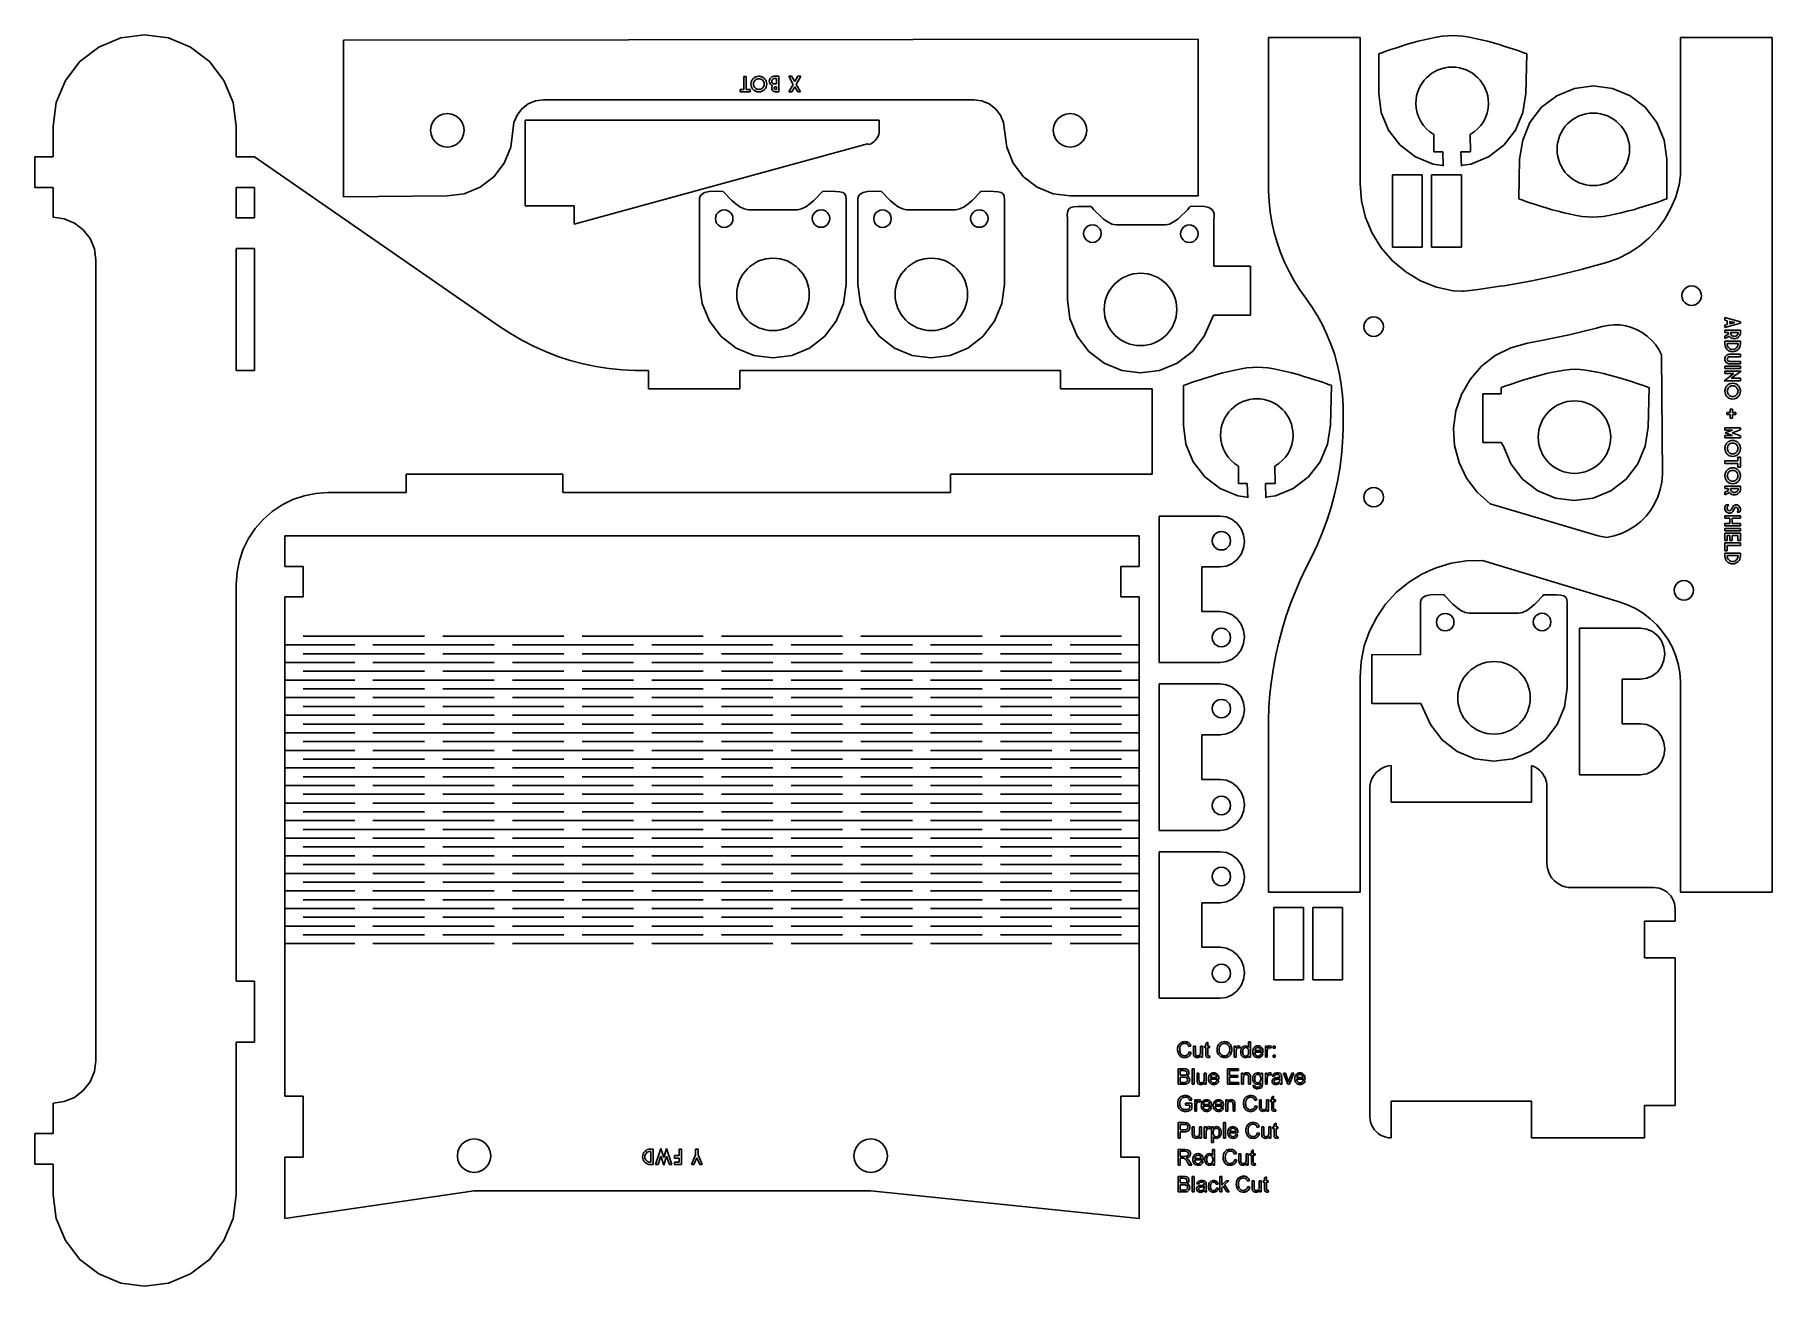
# Model space of a CAD drawing. Extents: x 3 to 288, y 3 to 208.
import ezdxf

# ---------------------------------------------------------------- set-up
doc = ezdxf.new("R2010")
doc.units = 0
doc.layers.add('Layer_1', color=7, linetype='CONTINUOUS')

msp = doc.modelspace()

# ---------------------------------------------------------------- linework, layer by layer
at = {"layer": 'Layer_1', "color": 7}
for p, q in [((13.499993, 205.490391), (10.393404, 203.106612)), ((17.117715, 206.988898), (13.499993, 205.490391)), ((20.999992, 207.500011), (17.117715, 206.988898)), ((24.882269, 206.988898), (20.999992, 207.500011)), ((28.499991, 205.490391), (24.882269, 206.988898)), ((31.606609, 203.106612), (28.499991, 205.490391)), ((193.570363, 206.777677), (53.569703, 206.617967)), ((53.569703, 206.617967), (53.569703, 180.93614)), ((193.570363, 181.09585), (193.570363, 206.777677)), ((220.068033, 207.05005), (205.050001, 207.05005)), ((205.050001, 207.05005), (205.050001, 183.61855)), ((220.068033, 183.11721), (220.068033, 207.05005)), ((287.568019, 207.050021), (272.568027, 207.050021)), ((272.568027, 207.050021), (272.568027, 184.478199)), ((287.568019, 67.049991), (287.568019, 207.050021)), ((10.393404, 203.106612), (8.009614, 200.000009)), ((33.99037, 200.000009), (31.606609, 203.106612)), ((223.118014, 204.376903), (223.118014, 198.377056)), ((247.221824, 197.877071), (247.362935, 204.376903)), ((8.009614, 200.000009), (6.511098, 196.382295)), ((35.488886, 196.382295), (33.99037, 200.000009)), ((119.145674, 198.548354), (119.145674, 200.684313)), ((119.145674, 200.684313), (119.531525, 200.684313)), ((119.531525, 200.684313), (119.531525, 198.548354)), ((120.287723, 199.423406), (120.287723, 199.423406)), ((122.477081, 199.423406), (122.477081, 199.423406)), ((124.097999, 200.698094), (124.864532, 200.698094)), ((124.47868, 200.312242), (124.097999, 200.312242)), ((124.097999, 199.45269), (124.47868, 199.45269)), ((124.47868, 200.03319), (124.47868, 200.312242)), ((124.47868, 199.45269), (124.47868, 200.03319)), ((124.47868, 199.45269), (124.47868, 199.45269)), ((124.864532, 200.698094), (124.864532, 198.162502)), ((124.864532, 200.698094), (124.864532, 200.698094)), ((126.482004, 200.696369), (126.943646, 200.698063)), ((127.217531, 199.375177), (126.482004, 200.696369)), ((126.502674, 198.145247), (127.217531, 199.375146)), ((126.943646, 200.698063), (127.465579, 199.816118)), ((127.217531, 199.375146), (127.217531, 199.375177)), ((127.465579, 199.816118), (127.975453, 200.698063)), ((128.461211, 200.698063), (127.713624, 199.375146)), ((127.713624, 199.375146), (128.416425, 198.145247)), ((127.975453, 200.698063), (128.461211, 200.698063)), ((6.511098, 196.382295), (5.999994, 192.50001)), ((35.99999, 192.50001), (35.488886, 196.382295)), ((83.815798, 196.175999), (85.021705, 196.675476)), ((85.021705, 196.675476), (86.315807, 196.845854)), ((86.315807, 196.845854), (156.815798, 196.845854)), ((118.511774, 198.148721), (118.511774, 198.548354)), ((118.511774, 198.548354), (119.145674, 198.548354)), ((120.165422, 198.148721), (118.511774, 198.148721)), ((119.531525, 198.548354), (120.165422, 198.548354)), ((120.165422, 198.548354), (120.165422, 198.148721)), ((120.165422, 198.148721), (120.165422, 198.148721)), ((124.47868, 198.980712), (124.277143, 198.980712)), ((124.277143, 198.548354), (124.47868, 198.548354)), ((124.864532, 198.162502), (124.277143, 198.162502)), ((124.47868, 198.548354), (124.47868, 198.980712)), ((124.47868, 198.980712), (124.47868, 198.980712)), ((126.98671, 198.145247), (126.502674, 198.145247)), ((127.465579, 198.989295), (126.98671, 198.145247)), ((127.954783, 198.145247), (127.465579, 198.989295)), ((128.416425, 198.145247), (127.954783, 198.145247)), ((156.815798, 196.845854), (158.109892, 196.675476)), ((158.109892, 196.675476), (159.315799, 196.175999)), ((223.118014, 198.377056), (223.118014, 197.877071)), ((223.118014, 197.877099), (223.526898, 194.771272)), ((246.709082, 194.771216), (247.221824, 197.877071)), ((252.284244, 197.517689), (249.798967, 195.610657)), ((255.178433, 198.716485), (252.284244, 197.517689)), ((258.28426, 199.125368), (255.178433, 198.716485)), ((261.390088, 198.716485), (258.28426, 199.125368)), ((264.284248, 197.517689), (261.390088, 198.716485)), ((266.769525, 195.610657), (264.284248, 197.517689)), ((81.486166, 193.139965), (81.985671, 194.345873)), ((81.985671, 194.345873), (82.780268, 195.381403)), ((82.780268, 195.381403), (83.815798, 196.175999)), ((159.315799, 196.175999), (160.351332, 195.381403)), ((160.351332, 195.381403), (161.145926, 194.345873)), ((161.145926, 194.345873), (161.645428, 193.139965)), ((223.526898, 194.771272), (224.725693, 191.877083)), ((245.510287, 191.877055), (246.709082, 194.771216)), ((249.798967, 195.610657), (247.891963, 193.12538)), ((268.676557, 193.12538), (266.769525, 195.610657)), ((5.999994, 192.50001), (5.999994, 187.500011)), ((35.99999, 187.500011), (35.99999, 192.50001)), ((80.949492, 189.063548), (81.486166, 193.139965)), ((141.318615, 193.496708), (83.318562, 193.496708)), ((83.318562, 193.496708), (83.321384, 179.497865)), ((140.991407, 190.610845), (141.123035, 190.868091)), ((141.123035, 190.868091), (141.222801, 191.139306)), ((141.222801, 191.139306), (141.289264, 191.420569)), ((141.289264, 191.420569), (141.321437, 191.70773)), ((141.318615, 191.996726), (141.318615, 193.496708)), ((141.321437, 191.70773), (141.318615, 191.996726)), ((161.645428, 193.139965), (161.8158, 191.845864)), ((161.8158, 191.845864), (162.182096, 189.063548)), ((224.725693, 191.877083), (226.632725, 189.391806)), ((232.122201, 188.346173), (232.137159, 191.170878)), ((238.105848, 191.18482), (238.168643, 188.346173)), ((243.603255, 189.391778), (245.510287, 191.877055)), ((247.891963, 193.12538), (246.69314, 190.23122)), ((269.875353, 190.23122), (268.676557, 193.12538)), ((79.875552, 186.470857), (80.949492, 189.063548)), ((91.319138, 176.496968), (139.3883, 189.621628)), ((139.3883, 189.621628), (139.667954, 189.548758)), ((139.6677, 189.54825), (139.936545, 189.654168)), ((139.936545, 189.654168), (140.190742, 189.791639)), ((140.190742, 189.791639), (140.426595, 189.958658)), ((140.426595, 189.958658), (140.640633, 190.152798)), ((140.640633, 190.152798), (140.829834, 190.371238)), ((140.829834, 190.371238), (140.991407, 190.610845)), ((162.182096, 189.063548), (163.256025, 186.470857)), ((226.632725, 189.391806), (229.118002, 187.484802)), ((233.592014, 188.346173), (232.122201, 188.346173)), ((233.6486, 185.952307), (233.592014, 188.346173)), ((238.162716, 188.346173), (236.563871, 188.346173)), ((236.563871, 188.346173), (236.648792, 185.979401)), ((238.168643, 188.346173), (238.162716, 188.346173)), ((241.118006, 187.484746), (243.603255, 189.391778)), ((246.69314, 190.23122), (246.180427, 187.125392)), ((270.284265, 187.125392), (269.875353, 190.23122)), ((5.999994, 187.500011), (3, 187.500011)), ((3, 187.500011), (3, 182.500007)), ((38.999984, 187.500011), (35.99999, 187.500011)), ((79.090046, 159.720771), (38.999984, 187.500011)), ((78.167205, 184.244462), (79.875552, 186.470857)), ((163.256025, 186.470857), (164.964401, 184.244462)), ((229.118002, 187.484802), (232.012191, 186.285979)), ((232.012191, 186.285979), (233.586314, 186.078743)), ((236.572789, 186.068583), (238.223846, 186.28595)), ((238.223846, 186.28595), (241.118006, 187.484746)), ((246.180427, 187.125392), (246.039315, 180.62556)), ((270.284265, 186.625379), (270.284265, 187.125392)), ((270.284265, 180.62556), (270.284265, 186.625379)), ((3, 182.500007), (5.999994, 182.500007)), ((5.999994, 182.500007), (5.999994, 177.600008)), ((73.348091, 181.462146), (75.940782, 182.536086)), ((75.940782, 182.536086), (78.167205, 184.244462)), ((164.964401, 184.244462), (167.190798, 182.536086)), ((167.190798, 182.536086), (169.783495, 181.462146)), ((205.050001, 183.61855), (205.053387, 181.901256)), ((220.291722, 180.309974), (220.068033, 183.11721)), ((225.36923, 184.559069), (230.244224, 184.559069)), ((225.36923, 172.68407), (225.36923, 184.559069)), ((230.244224, 184.559069), (230.244224, 172.68407)), ((231.778356, 184.559069), (236.653349, 184.559069)), ((231.778356, 172.68407), (231.778356, 184.559069)), ((236.653349, 184.559069), (236.653349, 172.68407)), ((272.313152, 182.902947), (271.754465, 180.951098)), ((272.568027, 184.478199), (272.313152, 182.902947)), ((53.569703, 180.93614), (70.565803, 181.09585)), ((70.565803, 181.09585), (73.348091, 181.462146)), ((83.321384, 179.497865), (91.318856, 179.497865)), ((91.318856, 179.497865), (91.319138, 176.496968)), ((111.883658, 179.818204), (111.883941, 173.076415)), ((135.883949, 166.576417), (135.883949, 179.818204)), ((137.812227, 179.818204), (137.812509, 173.076415)), ((161.812546, 166.576417), (161.812546, 179.818204)), ((169.783495, 181.462146), (172.565799, 181.09585)), ((172.565799, 181.09585), (193.570363, 181.09585)), ((205.053387, 181.901256), (205.152137, 180.186812)), ((205.152137, 180.186812), (205.345798, 178.480468)), ((220.957117, 177.573547), (220.291722, 180.309974)), ((271.754465, 180.951098), (270.969238, 179.078864)), ((5.999994, 177.600008), (7.811719, 177.361488)), ((7.811719, 177.361488), (9.500001, 176.662184)), ((9.500001, 176.662184), (10.949748, 175.549754)), ((123.883719, 178.833537), (119.829315, 178.833537)), ((127.938124, 178.833537), (123.883719, 178.833537)), ((149.812288, 178.83354), (145.757911, 178.83354)), ((153.866692, 178.83354), (149.812288, 178.83354)), ((172.126013, 164.113046), (172.126013, 177.354836)), ((196.126303, 177.354836), (196.126303, 169.57286)), ((205.345798, 178.480468), (205.633834, 176.787502)), ((205.633834, 176.787502), (206.015342, 175.113106)), ((222.047483, 174.977046), (220.957117, 177.573547)), ((269.968393, 177.312463), (268.765985, 175.676591)), ((270.969238, 179.078864), (269.968393, 177.312463)), ((10.949748, 175.549754), (12.062184, 174.100007)), ((12.062184, 174.100007), (12.761474, 172.411739)), ((180.071866, 176.370169), (184.126243, 176.370169)), ((184.126243, 176.370169), (188.180647, 176.370169)), ((206.015342, 175.113106), (206.489136, 173.462473)), ((223.535217, 172.585975), (222.047483, 174.977046)), ((267.378835, 174.194162), (265.826302, 172.885893)), ((268.765985, 175.676591), (267.378835, 174.194162)), ((12.761474, 172.411739), (13.000008, 170.600011)), ((111.883941, 173.076415), (111.883941, 167.076416)), ((137.812509, 173.076415), (137.812509, 167.076416)), ((206.489136, 173.462473), (207.053778, 171.840654)), ((207.053778, 171.840654), (207.70749, 170.252675)), ((225.382842, 170.460644), (223.535217, 172.585975)), ((230.244224, 172.68407), (225.36923, 172.68407)), ((236.653349, 172.68407), (231.778356, 172.68407)), ((262.314159, 170.862416), (260.403656, 170.175487)), ((264.130175, 171.770099), (262.314159, 170.862416)), ((265.826302, 172.885893), (264.130175, 171.770099)), ((13.000008, 170.600011), (13.000008, 39.500002)), ((196.126303, 169.57286), (202.120195, 169.610272)), ((202.120195, 169.610272), (202.1233, 161.591565)), ((207.70749, 170.252675), (208.448295, 168.703359)), ((208.448295, 168.703359), (209.273908, 167.197563)), ((227.543733, 168.654732), (225.382842, 170.460644)), ((229.963308, 167.21379), (227.543733, 168.654732)), ((252.094865, 168.016741), (247.893253, 167.136405)), ((256.266419, 169.030116), (252.094865, 168.016741)), ((260.403656, 170.175487), (256.266419, 169.030116)), ((111.883941, 167.076416), (111.883941, 166.576417)), ((111.883969, 166.576417), (112.292852, 163.470587)), ((135.475066, 163.470587), (135.883949, 166.576417)), ((137.812509, 167.076416), (137.812509, 166.576417)), ((137.812537, 166.576417), (138.221421, 163.470587)), ((161.403634, 163.470587), (161.812546, 166.576417)), ((209.273908, 167.197563), (210.18176, 165.739857)), ((210.18176, 165.739857), (211.169115, 164.334785)), ((232.580553, 166.174197), (229.963308, 167.21379)), ((235.329397, 165.562169), (232.580553, 166.174197)), ((236.728485, 165.478039), (235.329397, 165.562169)), ((237.108385, 165.520485), (236.728485, 165.478039)), ((239.416709, 165.778239), (237.108385, 165.520485)), ((242.966725, 166.289343), (239.416709, 165.778239)), ((243.665762, 166.389984), (242.966725, 166.289343)), ((247.893253, 167.136405), (243.665762, 166.389984)), ((112.292852, 163.470587), (113.491676, 160.576415)), ((134.27627, 160.576415), (135.475066, 163.470587)), ((138.221421, 163.470587), (139.420244, 160.576415)), ((160.204839, 160.576415), (161.403634, 163.470587)), ((172.534924, 161.007216), (172.126013, 164.113046)), ((211.169115, 164.334785), (212.156441, 162.929685)), ((212.156441, 162.929685), (213.064293, 161.471979)), ((80.895224, 158.539558), (79.090046, 159.720771)), ((113.491676, 160.576415), (115.39868, 158.091135)), ((132.369238, 158.091135), (134.27627, 160.576415)), ((139.420244, 160.576415), (141.327248, 158.091135)), ((158.297807, 158.091135), (160.204839, 160.576415)), ((173.733691, 158.113047), (172.534924, 161.007216)), ((196.069915, 161.591526), (194.518314, 158.113047)), ((202.1233, 161.591565), (196.069915, 161.591526)), ((213.064293, 161.471979), (213.889906, 159.966183)), ((213.889906, 159.966183), (214.630711, 158.416895)), ((279.798842, 160.773395), (279.798842, 161.167857)), ((279.798842, 161.167857), (282.368885, 160.475396)), ((280.205363, 160.66488), (279.798842, 160.773395)), ((282.368885, 160.241123), (279.798842, 159.548663)), ((279.798842, 159.943125), (280.205363, 160.051639)), ((279.798842, 159.548663), (279.798842, 159.943125)), ((280.205363, 160.051639), (280.205363, 160.66488)), ((280.613609, 160.554616), (280.613609, 160.161875)), ((281.435262, 160.356524), (280.613609, 160.554616)), ((280.613609, 160.554616), (280.613609, 160.554616)), ((280.613609, 160.161875), (281.435262, 160.356524)), ((282.368885, 160.475396), (282.368885, 160.241123)), ((282.368885, 160.241123), (282.368885, 160.241123)), ((82.760487, 157.45574), (80.895224, 158.539558)), ((84.680642, 156.472336), (82.760487, 157.45574)), ((115.39868, 158.091135), (117.883957, 156.184106)), ((129.883961, 156.184106), (132.369238, 158.091135)), ((141.327248, 158.091135), (143.812525, 156.184106)), ((155.81253, 156.184106), (158.297807, 158.091135)), ((175.640723, 155.627767), (173.733691, 158.113047)), ((194.518314, 158.113047), (192.611282, 155.627767)), ((214.630711, 158.416895), (215.284423, 156.828887)), ((215.284423, 156.828887), (215.849065, 155.207069)), ((279.80401, 158.153385), (280.391399, 158.427281)), ((279.80401, 157.739985), (279.80401, 158.153385)), ((280.561931, 158.10171), (279.80401, 157.739985)), ((279.807456, 158.74941), (279.807456, 159.135236)), ((279.807456, 159.135236), (282.360271, 159.135236)), ((280.350059, 158.74941), (279.807456, 158.74941)), ((279.807456, 157.302456), (282.343047, 157.302456)), ((279.807456, 156.835633), (279.807456, 157.302456)), ((279.807456, 157.302456), (279.807456, 157.302456)), ((281.958917, 156.916602), (280.193307, 156.916602)), ((280.193307, 156.916602), (280.193307, 156.835633)), ((280.350059, 158.720115), (280.350059, 158.74941)), ((280.561931, 158.10171), (280.561931, 158.10171)), ((280.732464, 158.74941), (280.732464, 158.720115)), ((281.979587, 158.74941), (280.732464, 158.74941)), ((280.732464, 158.74941), (280.732464, 158.74941)), ((281.958917, 156.835633), (281.958917, 156.916602)), ((281.958917, 156.916602), (281.958917, 156.916602)), ((281.979587, 158.720115), (281.979587, 158.74941)), ((282.343047, 157.302456), (282.343047, 156.835633)), ((282.360271, 159.135236), (282.360271, 158.720115)), ((86.650215, 155.59217), (84.680642, 156.472336)), ((88.663701, 154.817696), (86.650215, 155.59217)), ((90.715428, 154.151115), (88.663701, 154.817696)), ((92.799639, 153.594262), (90.715428, 154.151115)), ((117.883957, 156.184106), (120.778146, 154.985305)), ((120.778146, 154.985305), (123.883973, 154.576415)), ((123.883973, 154.576415), (126.9898, 154.985305)), ((126.9898, 154.985305), (129.883961, 156.184106)), ((143.812525, 156.184106), (146.706714, 154.985305)), ((146.706714, 154.985305), (149.812542, 154.576415)), ((149.812542, 154.576415), (152.918369, 154.985305)), ((152.918369, 154.985305), (155.81253, 156.184106)), ((178.126001, 153.720735), (175.640723, 155.627767)), ((181.020189, 152.521936), (178.126001, 153.720735)), ((190.126005, 153.720735), (187.231844, 152.521936)), ((192.611282, 155.627767), (190.126005, 153.720735)), ((215.849065, 155.207069), (216.322859, 153.556436)), ((280.58088, 155.152713), (282.356825, 155.152713)), ((282.356825, 154.766859), (280.58088, 154.766859)), ((280.58088, 153.993429), (282.356825, 153.993429)), ((280.58088, 153.993429), (280.58088, 153.993429)), ((282.356825, 155.152713), (282.356825, 154.766859)), ((282.356825, 153.993429), (282.356825, 153.607603)), ((94.910436, 153.148718), (92.799639, 153.594262)), ((97.041863, 152.815752), (94.910436, 153.148718)), ((99.187993, 152.596268), (97.041863, 152.815752)), ((101.342704, 152.490943), (99.187993, 152.596268)), ((103.499982, 152.500002), (101.342704, 152.490971)), ((103.499982, 149.500008), (103.499982, 152.500002)), ((171.000002, 152.490943), (118.49998, 152.490943)), ((118.49998, 152.490943), (118.49998, 149.500008)), ((171.000002, 149.500008), (171.000002, 152.490943)), ((184.126017, 152.113044), (181.020189, 152.521936)), ((187.231844, 152.521936), (184.126017, 152.113044)), ((216.322859, 153.556436), (216.704367, 151.88204)), ((216.704367, 151.88204), (216.992403, 150.189073)), ((279.695489, 150.83429), (281.287124, 152.01079)), ((282.356825, 150.83429), (279.695489, 150.83429)), ((279.807456, 152.810043), (279.807456, 153.195897)), ((279.807456, 153.195897), (282.356825, 153.195897)), ((282.356825, 152.810043), (279.807456, 152.810043)), ((279.807456, 152.01079), (279.807456, 152.396644)), ((279.807456, 152.396644), (282.460181, 152.396644)), ((281.287124, 152.01079), (279.807456, 152.01079)), ((282.356825, 153.607603), (280.58088, 153.607603)), ((282.460181, 152.396644), (280.8651, 151.220144)), ((280.8651, 151.220144), (282.356825, 151.220144)), ((280.8651, 151.220144), (280.8651, 151.220144)), ((282.356825, 153.195897), (282.356825, 152.810043)), ((282.356825, 153.195897), (282.356825, 153.195897)), ((282.356825, 151.220144), (282.356825, 150.83429)), ((118.49998, 149.500008), (103.499982, 149.500008)), ((186.000001, 149.500008), (171.000002, 149.500008)), ((186.000001, 135.500008), (186.000001, 149.500008)), ((191.123003, 150.044443), (191.123003, 144.044624)), ((215.226813, 143.544611), (215.367924, 150.044443)), ((216.992403, 150.189073), (217.186064, 148.482758)), ((217.186064, 148.482758), (217.284814, 146.768286)), ((281.08214, 150.002299), (281.08214, 150.002299)), ((217.284814, 146.768286), (217.2882, 145.050992)), ((280.127851, 145.279084), (280.127851, 145.635644)), ((280.127851, 145.635644), (280.687678, 145.635644)), ((280.687678, 145.279084), (280.127851, 145.279084)), ((280.687678, 145.635644), (280.687678, 146.19546)), ((280.687678, 146.19546), (281.042522, 146.19546)), ((280.687678, 144.720961), (280.687678, 145.279084)), ((281.042522, 146.19546), (281.042522, 145.635644)), ((281.042522, 145.635644), (281.602349, 145.635644)), ((281.602349, 145.279084), (281.042522, 145.279084)), ((281.042522, 145.279084), (281.042522, 144.720961)), ((281.08214, 147.812932), (281.08214, 147.812932)), ((281.602349, 145.635644), (281.602349, 145.279084)), ((281.602349, 145.635644), (281.602349, 145.635644)), ((191.123003, 144.044624), (191.123003, 143.544611)), ((191.123003, 143.544639), (191.531915, 140.438812)), ((214.714071, 140.438784), (215.226813, 143.544611)), ((217.291023, 142.888097), (217.197663, 140.727235)), ((217.2882, 145.050992), (217.291023, 142.888097)), ((279.807456, 142.715914), (279.807456, 143.101768)), ((279.807456, 143.101768), (282.349936, 143.101768)), ((281.052857, 142.715914), (279.807456, 142.715914)), ((279.872914, 142.278385), (281.052857, 142.715914)), ((281.042522, 144.720961), (280.687678, 144.720961)), ((282.349936, 142.779668), (280.98568, 142.278385)), ((282.349936, 143.101768), (282.349936, 142.779668)), ((191.531915, 140.438812), (192.73071, 137.544651)), ((213.515276, 137.544595), (214.714071, 140.438784)), ((217.197663, 140.727235), (217.009534, 138.572525)), ((279.80401, 141.455029), (279.80401, 141.842577)), ((279.80401, 141.842577), (281.035633, 141.842577)), ((282.349936, 141.455029), (279.80401, 141.455029)), ((281.035633, 141.842577), (279.872914, 142.278385)), ((280.98568, 142.278385), (282.349936, 141.77713)), ((281.08214, 140.62476), (281.08214, 140.62476)), ((282.349936, 141.77713), (282.349936, 141.455029)), ((282.349936, 141.77713), (282.349936, 141.77713)), ((192.73071, 137.544651), (194.637742, 135.059346)), ((200.127275, 134.013713), (200.142232, 136.838419)), ((206.110922, 136.85236), (206.173716, 134.013713)), ((211.608244, 135.059318), (213.515276, 137.544595)), ((217.009534, 138.572525), (216.727001, 136.428144)), ((279.821236, 137.293352), (279.821236, 137.679207)), ((279.821236, 137.679207), (281.957196, 137.679207)), ((281.957196, 137.293352), (279.821236, 137.293352)), ((281.08214, 138.435393), (281.08214, 138.435393)), ((281.957196, 137.679207), (281.957196, 138.313078)), ((281.957196, 138.313078), (282.356825, 138.313078)), ((281.957196, 136.659453), (281.957196, 137.293352)), ((282.356825, 136.659453), (281.957196, 136.659453)), ((282.356825, 138.313078), (282.356825, 136.659453)), ((282.356825, 138.313078), (282.356825, 138.313078)), ((63.828992, 132.500014), (63.828992, 135.500008)), ((63.828992, 135.500008), (89.510819, 135.500008)), ((89.510819, 135.500008), (89.510819, 132.500014)), ((152.999982, 135.49998), (186.000001, 135.500008)), ((152.999982, 132.500014), (152.999982, 135.49998)), ((194.637742, 135.059346), (197.123019, 133.152342)), ((201.59706, 134.013713), (200.127275, 134.013713)), ((201.653673, 131.619847), (201.59706, 134.013713)), ((206.16779, 134.013713), (204.568944, 134.013713)), ((204.568944, 134.013713), (204.65395, 131.646941)), ((206.173716, 134.013713), (206.16779, 134.013713)), ((209.122995, 133.152314), (211.608244, 135.059318)), ((216.350602, 134.298241), (215.88104, 132.186936)), ((216.727001, 136.428144), (216.350602, 134.298241)), ((281.08214, 136.146119), (281.08214, 136.146119)), ((281.08214, 133.95678), (281.08214, 133.95678)), ((43.499989, 130.490394), (45.259729, 131.358199)), ((45.259729, 131.358199), (47.117711, 131.988909)), ((47.117711, 131.988909), (49.0421, 132.371687)), ((49.0421, 132.371687), (50.999988, 132.500014)), ((50.999988, 132.500014), (63.828992, 132.500014)), ((89.510819, 132.500014), (152.999982, 132.500014)), ((197.123019, 133.152342), (200.01718, 131.953519)), ((200.01718, 131.953519), (201.591331, 131.746283)), ((204.577778, 131.736123), (206.228834, 131.953491)), ((206.228834, 131.953491), (209.122995, 133.152314)), ((215.88104, 132.186936), (215.319249, 130.098266)), ((279.80401, 132.563223), (280.391399, 132.83712)), ((279.80401, 132.149824), (279.80401, 132.563223)), ((280.561931, 132.511548), (279.80401, 132.149824)), ((279.807456, 133.15922), (279.807456, 133.545074)), ((279.807456, 133.545074), (282.360271, 133.545074)), ((280.350059, 133.15922), (279.807456, 133.15922)), ((280.350059, 133.129954), (280.350059, 133.15922)), ((280.561931, 132.511548), (280.561931, 132.511548)), ((280.732464, 133.15922), (280.732464, 133.129954)), ((281.979587, 133.15922), (280.732464, 133.15922)), ((280.732464, 133.15922), (280.732464, 133.15922)), ((281.979587, 133.129954), (281.979587, 133.15922)), ((282.360271, 133.545074), (282.360271, 133.129954)), ((39.099693, 126.631429), (40.3934, 128.106604)), ((40.3934, 128.106604), (41.868575, 129.400311)), ((41.868575, 129.400311), (43.499989, 130.490394)), ((190.133994, 128.6692), (187.133972, 128.6692)), ((187.134311, 128.6692), (187.134311, 104.677452)), ((197.130509, 128.6692), (190.133994, 128.6692)), ((198.16539, 128.527031), (197.130509, 128.6692)), ((199.129743, 128.1102), (198.16539, 128.527031)), ((199.957868, 127.44711), (199.129743, 128.1102)), ((215.319249, 130.098266), (214.666328, 128.036266)), ((279.804012, 129.943241), (279.80401, 129.943241)), ((279.807456, 128.332656), (279.807456, 128.721953)), ((279.807456, 128.721953), (282.356825, 128.721953)), ((280.634279, 128.332656), (279.807456, 128.332656)), ((279.993491, 130.506501), (280.467192, 130.506501)), ((280.634279, 127.447268), (280.634279, 128.332656)), ((282.356825, 128.332656), (281.02702, 128.332656)), ((281.02702, 128.332656), (281.02702, 127.447268)), ((282.229371, 129.295541), (281.831463, 129.295541)), ((282.356825, 128.721953), (282.356825, 128.332656)), ((38.00961, 125.000015), (39.099693, 126.631429)), ((183.881415, 125.424322), (43.982448, 125.424322)), ((43.982448, 125.424322), (43.982448, 120.42425)), ((183.881415, 120.42425), (183.881415, 125.424322)), ((200.593291, 126.58296), (199.957868, 127.44711)), ((200.99272, 125.57664), (200.593291, 126.58296)), ((201.128977, 124.496731), (200.99272, 125.57664)), ((213.923491, 126.004943), (213.092177, 124.008165)), ((214.666328, 128.036266), (213.923491, 126.004943)), ((279.807456, 127.057971), (279.807456, 127.447268)), ((279.807456, 127.447268), (280.634279, 127.447268)), ((282.356825, 127.057971), (279.807456, 127.057971)), ((279.807456, 127.057971), (279.807456, 127.057971)), ((279.807456, 126.255246), (279.807456, 126.6411)), ((279.807456, 126.6411), (282.356825, 126.6411)), ((282.356825, 126.255246), (279.807456, 126.255246)), ((279.807456, 124.667069), (279.807456, 125.841847)), ((279.807456, 125.841847), (282.343047, 125.841847)), ((280.634279, 125.454271), (280.193307, 125.454271)), ((280.193307, 125.454271), (280.193307, 124.667069)), ((280.634279, 124.667069), (280.634279, 125.454271)), ((281.957196, 125.454271), (281.020131, 125.454271)), ((281.020131, 125.454271), (281.020131, 124.667069)), ((281.02702, 127.447268), (282.356825, 127.447268)), ((281.957196, 124.667069), (281.957196, 125.454271)), ((282.343047, 125.841847), (282.343047, 124.667069)), ((282.343047, 125.841847), (282.343047, 125.841847)), ((282.356825, 127.447268), (282.356825, 127.057971)), ((282.356825, 126.6411), (282.356825, 126.255246)), ((282.356825, 126.6411), (282.356825, 126.6411)), ((36.511095, 121.382293), (37.141805, 123.240275)), ((37.141805, 123.240275), (38.00961, 125.000015)), ((199.957868, 121.546326), (200.593291, 122.41049)), ((200.593291, 122.41049), (200.99272, 123.41681)), ((200.99272, 123.41681), (201.128977, 124.496731)), ((213.092177, 124.008165), (212.174023, 122.049825)), ((280.193307, 124.667069), (279.807456, 124.667069)), ((279.807456, 122.982428), (279.807456, 124.250198)), ((279.807456, 124.250198), (282.343047, 124.250198)), ((280.193307, 122.982428), (279.807456, 122.982428)), ((279.807456, 122.569001), (282.343047, 122.569001)), ((279.807456, 122.102205), (279.807456, 122.569001)), ((279.807456, 122.569001), (279.807456, 122.569001)), ((282.343047, 123.862651), (280.193307, 123.862651)), ((280.193307, 123.862651), (280.193307, 122.982428)), ((281.020131, 124.667069), (280.634279, 124.667069)), ((282.343047, 124.667069), (281.957196, 124.667069)), ((282.343047, 124.250198), (282.343047, 123.862651)), ((282.343047, 124.250198), (282.343047, 124.250198)), ((282.343047, 122.569001), (282.343047, 122.102205)), ((36.128317, 119.457907), (36.511095, 121.382293)), ((43.982448, 120.42425), (46.979959, 120.42425)), ((46.979959, 120.42425), (46.979959, 115.424178)), ((180.883904, 115.424178), (180.883904, 120.42425)), ((180.883904, 120.42425), (183.881415, 120.42425)), ((194.131644, 113.022396), (194.131644, 120.324247)), ((194.131644, 120.324247), (197.130509, 120.324247)), ((197.130509, 120.324247), (198.16539, 120.466431)), ((198.16539, 120.466431), (199.129743, 120.883245)), ((199.129743, 120.883245), (199.957868, 121.546326)), ((211.16982, 120.133677), (210.251808, 118.184057)), ((212.173064, 122.049825), (211.16982, 120.133677)), ((230.15711, 119.13303), (231.591985, 119.781209)), ((231.591985, 119.781209), (232.504861, 120.193593)), ((232.504861, 120.193593), (234.973882, 120.92881)), ((234.973882, 120.92881), (237.519357, 121.32536)), ((237.519357, 121.32536), (240.09503, 121.375991)), ((240.09503, 121.375991), (262.468817, 114.627916)), ((281.958917, 122.183146), (280.193307, 122.183146)), ((280.193307, 122.183146), (280.193307, 122.102205)), ((281.958917, 122.102205), (281.958917, 122.183146)), ((281.958917, 122.183146), (281.958917, 122.183146)), ((35.99999, 117.500018), (36.128317, 119.457907)), ((35.99999, 52.500007), (35.99999, 117.500018)), ((210.251808, 118.184057), (209.405, 116.202434)), ((225.993147, 116.118501), (227.973331, 117.766369)), ((227.973331, 117.766369), (230.15711, 119.13303)), ((46.979959, 115.424178), (43.982448, 115.424178)), ((43.982448, 115.424178), (43.982448, 110.424654)), ((183.881415, 115.424178), (180.883904, 115.424178)), ((183.881415, 110.424654), (183.881415, 115.424178)), ((208.630554, 114.191488), (207.929457, 112.153759)), ((209.405, 116.202434), (208.630554, 114.191488)), ((222.783152, 112.103241), (224.252542, 114.219287)), ((224.252542, 114.219287), (225.993147, 116.118501)), ((262.468817, 114.627916), (263.849138, 114.132588)), ((263.849138, 114.132588), (265.171067, 113.497701)), ((197.130509, 113.022396), (194.131644, 113.022396)), ((198.16539, 112.880241), (197.130509, 113.022396)), ((199.129743, 112.463399), (198.16539, 112.880241)), ((199.957868, 111.800318), (199.129743, 112.463399)), ((200.593291, 110.936182), (199.957868, 111.800318)), ((207.929457, 112.153759), (207.302642, 110.091984)), ((221.611647, 109.808859), (222.783152, 112.103241)), ((229.970344, 113.732967), (229.970401, 105.951115)), ((241.970405, 112.748297), (237.916029, 112.748297)), ((246.024809, 112.748297), (241.970405, 112.748297)), ((253.970663, 100.491177), (253.970663, 113.732967)), ((265.171067, 113.497701), (266.420577, 112.729972)), ((266.420577, 112.729972), (267.584321, 111.837585)), ((267.584321, 111.837585), (268.649935, 110.83008)), ((43.982448, 110.423525), (43.982448, 58.623623)), ((183.881979, 58.623623), (183.881979, 110.423525)), ((200.99272, 109.929862), (200.593291, 110.936182)), ((201.128977, 108.849938), (200.99272, 109.929862)), ((200.99272, 107.770015), (201.128977, 108.849938)), ((207.302642, 110.091984), (206.750897, 108.008874)), ((220.759308, 107.377769), (221.611647, 109.808859)), ((258.978496, 110.288761), (255.978474, 110.288761)), ((255.978812, 110.288761), (255.978812, 86.29701)), ((265.975011, 110.288761), (258.978496, 110.288761)), ((267.009891, 110.146591), (265.975011, 110.288761)), ((267.974245, 109.729761), (267.009891, 110.146591)), ((268.802341, 109.066671), (267.974245, 109.729761)), ((268.649935, 110.83008), (269.606076, 109.718096)), ((269.437793, 108.202521), (268.802341, 109.066671)), ((269.837222, 107.196201), (269.437793, 108.202521)), ((269.606076, 109.718096), (270.442555, 108.513544)), ((270.442555, 108.513544), (271.150481, 107.229235)), ((199.129743, 105.23645), (199.957868, 105.899531)), ((199.957868, 105.899531), (200.593291, 106.763695)), ((200.593291, 106.763695), (200.99272, 107.770015)), ((206.275014, 105.907137), (205.875557, 103.789511)), ((206.750897, 108.008874), (206.275014, 105.907137)), ((220.241628, 104.854137), (220.759308, 107.377769)), ((221.971884, 105.988118), (221.96878, 97.969637)), ((229.970401, 105.951115), (221.971884, 105.988118)), ((269.973479, 106.116292), (269.837222, 107.196201)), ((269.837222, 105.036371), (269.973479, 106.116292)), ((271.150481, 107.229235), (271.722319, 105.87883)), ((271.722319, 105.87883), (272.151975, 104.476665)), ((187.134311, 104.677452), (197.130509, 104.677452)), ((197.130509, 104.677452), (198.16539, 104.819636)), ((198.16539, 104.819636), (199.129743, 105.23645)), ((205.875557, 103.789511), (205.55309, 101.658846)), ((220.068033, 102.283827), (220.241628, 104.854137)), ((267.009891, 102.085981), (267.974245, 102.502811)), ((267.974245, 102.502811), (268.802341, 103.165901)), ((268.802341, 103.165901), (269.437793, 104.030051)), ((269.437793, 104.030051), (269.837222, 105.036371)), ((272.151975, 104.476665), (272.434874, 103.037699)), ((272.434874, 103.037699), (272.568027, 101.577255)), ((190.133994, 101.169196), (187.133972, 101.169196)), ((187.134311, 101.169196), (187.134311, 77.177448)), ((197.130509, 101.169196), (190.133994, 101.169196)), ((198.16539, 101.027026), (197.130509, 101.169196)), ((199.129743, 100.610195), (198.16539, 101.027026)), ((199.957868, 99.947106), (199.129743, 100.610195)), ((200.593291, 99.082955), (199.957868, 99.947106)), ((205.55309, 101.658846), (205.308008, 99.51788)), ((220.068033, 67.049991), (220.068033, 102.283827)), ((253.561779, 97.385346), (253.970663, 100.491177)), ((262.976146, 94.641971), (262.976146, 101.943811)), ((262.976146, 101.943811), (265.975011, 101.943811)), ((265.975011, 101.943811), (267.009891, 102.085981)), ((272.568027, 101.577255), (272.568027, 67.049991)), ((200.99272, 98.076636), (200.593291, 99.082955)), ((201.128977, 96.996726), (200.99272, 98.076636)), ((200.99272, 95.916806), (201.128977, 96.996726)), ((205.140622, 97.369435), (205.051214, 95.216333)), ((205.308008, 99.51788), (205.140622, 97.369435)), ((221.96878, 97.969637), (230.02676, 97.969586)), ((230.02676, 97.969586), (231.578362, 94.491177)), ((252.362956, 94.491177), (253.561779, 97.385346)), ((199.129743, 93.383241), (199.957868, 94.046322)), ((199.957868, 94.046322), (200.593291, 94.910486)), ((200.593291, 94.910486), (200.99272, 95.916806)), ((205.051214, 95.216333), (205.061656, 67.049991)), ((231.578362, 94.491177), (233.485365, 92.005897)), ((250.455952, 92.005897), (252.362956, 94.491177)), ((265.975011, 94.641971), (262.976146, 94.641971)), ((267.009891, 94.499791), (265.975011, 94.641971)), ((267.974245, 94.08296), (267.009891, 94.499791)), ((268.802341, 93.419882), (267.974245, 94.08296)), ((194.131644, 85.522392), (194.131644, 92.824243)), ((194.131644, 92.824243), (197.130509, 92.824243)), ((197.130509, 92.824243), (198.16539, 92.966427)), ((198.16539, 92.966427), (199.129743, 93.383241)), ((233.485365, 92.005897), (235.970671, 90.098865)), ((247.970647, 90.098865), (250.455952, 92.005897)), ((269.437793, 92.555731), (268.802341, 93.419882)), ((269.837222, 91.549411), (269.437793, 92.555731)), ((269.973479, 90.469491), (269.837222, 91.549411)), ((235.970671, 90.098865), (238.864831, 88.900056)), ((238.864831, 88.900056), (241.970659, 88.491167)), ((241.970659, 88.491167), (245.076486, 88.900056)), ((245.076486, 88.900056), (247.970647, 90.098865)), ((268.802341, 87.5191), (269.437793, 88.383251)), ((269.437793, 88.383251), (269.837222, 89.38957)), ((269.837222, 89.38957), (269.973479, 90.469491)), ((197.130509, 85.522392), (194.131644, 85.522392)), ((198.16539, 85.380237), (197.130509, 85.522392)), ((199.129743, 84.963395), (198.16539, 85.380237)), ((222.009358, 85.596944), (221.843947, 85.180948)), ((222.221927, 85.990954), (222.009358, 85.596944)), ((222.47875, 86.357646), (222.221927, 85.990954)), ((222.776381, 86.692051), (222.47875, 86.357646)), ((223.110786, 86.989694), (222.776381, 86.692051)), ((223.477478, 87.246516), (223.110786, 86.989694)), ((223.871488, 87.459086), (223.477478, 87.246516)), ((224.287484, 87.624524), (223.871488, 87.459086)), ((224.719848, 87.740546), (224.287484, 87.624524)), ((225.162768, 87.805683), (224.719848, 87.740546)), ((225.162768, 81.80526), (225.162768, 87.805683)), ((248.517531, 87.663161), (248.162778, 87.805288)), ((248.162778, 87.805288), (248.162778, 81.80526)), ((248.855718, 87.484796), (248.517531, 87.663161)), ((249.17367, 87.27248), (248.855718, 87.484796)), ((249.467999, 87.028499), (249.17367, 87.27248)), ((249.735602, 86.755438), (249.467999, 87.028499)), ((249.9736, 86.456226), (249.735602, 86.755438)), ((250.179453, 86.134069), (249.9736, 86.456226)), ((250.35096, 85.792383), (250.179453, 86.134069)), ((250.486257, 85.434807), (250.35096, 85.792383)), ((250.583962, 85.065181), (250.486257, 85.434807)), ((255.978812, 86.29701), (265.975011, 86.29701)), ((265.975011, 86.29701), (267.009891, 86.439191)), ((267.009891, 86.439191), (267.974245, 86.856022)), ((267.974245, 86.856022), (268.802341, 87.5191)), ((199.957868, 84.300313), (199.129743, 84.963395)), ((200.593291, 83.436177), (199.957868, 84.300313)), ((200.99272, 82.429857), (200.593291, 83.436177)), ((221.727897, 84.748584), (221.662789, 84.305664)), ((221.662789, 84.305664), (221.662789, 30.305307)), ((221.843947, 85.180948), (221.727897, 84.748584)), ((250.64306, 84.687455), (250.583962, 85.065181)), ((250.662815, 84.305664), (250.64306, 84.687455)), ((250.662815, 71.805658), (250.662815, 84.305664)), ((200.593291, 79.263691), (200.99272, 80.270011)), ((201.128977, 81.349934), (200.99272, 82.429857)), ((200.99272, 80.270011), (201.128977, 81.349934)), ((248.162778, 81.80526), (225.162768, 81.80526)), ((187.134311, 77.177448), (197.130509, 77.177448)), ((197.130509, 77.177448), (198.16539, 77.319631)), ((198.16539, 77.319631), (199.129743, 77.736445)), ((199.129743, 77.736445), (199.957868, 78.399527)), ((199.957868, 78.399527), (200.593291, 79.263691)), ((190.133994, 73.6692), (187.133972, 73.6692)), ((187.134311, 73.6692), (187.134311, 49.677452)), ((197.130509, 73.6692), (190.133994, 73.6692)), ((198.16539, 73.52703), (197.130509, 73.6692)), ((199.129743, 73.1102), (198.16539, 73.52703)), ((199.957868, 72.44711), (199.129743, 73.1102)), ((200.593291, 71.58296), (199.957868, 72.44711)), ((200.99272, 70.57664), (200.593291, 71.58296)), ((250.697021, 71.283553), (250.662815, 71.805658)), ((250.7991, 70.770383), (250.697021, 71.283553)), ((200.593291, 67.41049), (200.99272, 68.41681)), ((201.128977, 69.496731), (200.99272, 70.57664)), ((200.99272, 68.41681), (201.128977, 69.496731)), ((250.967305, 70.274925), (250.7991, 70.770383)), ((251.198699, 69.805657), (250.967305, 70.274925)), ((251.489399, 69.370611), (251.198699, 69.805657)), ((251.834388, 68.97723), (251.489399, 69.370611)), ((252.227769, 68.632244), (251.834388, 68.97723)), ((252.662809, 68.341556), (252.227769, 68.632244)), ((253.132079, 68.110139), (252.662809, 68.341556)), ((197.130509, 65.324247), (198.16539, 65.466431)), ((198.16539, 65.466431), (199.129743, 65.883245)), ((199.129743, 65.883245), (199.957868, 66.546326)), ((199.957868, 66.546326), (200.593291, 67.41049)), ((205.061656, 67.049991), (220.068033, 67.049991)), ((253.627537, 67.941954), (253.132079, 68.110139)), ((254.140708, 67.839877), (253.627537, 67.941954)), ((254.662819, 67.805658), (254.140708, 67.839877)), ((268.162809, 67.805658), (254.662819, 67.805658)), ((268.620206, 67.775717), (268.163345, 67.805658)), ((269.069222, 67.686396), (268.620206, 67.775717)), ((269.502743, 67.539234), (269.069222, 67.686396)), ((269.913348, 67.336746), (269.502743, 67.539234)), ((270.29401, 67.082393), (269.913348, 67.336746)), ((270.638236, 66.780531), (270.29401, 67.082393)), ((270.940101, 66.436321), (270.638236, 66.780531)), ((271.19444, 66.055657), (270.940101, 66.436321)), ((271.396934, 65.645049), (271.19444, 66.055657)), ((271.544085, 65.211525), (271.396934, 65.645049)), ((272.568027, 67.049991), (287.568019, 67.049991)), ((194.131644, 58.022396), (194.131644, 65.324247)), ((194.131644, 65.324247), (197.130509, 65.324247)), ((205.923332, 64.553665), (210.798325, 64.553665)), ((205.923332, 52.678665), (205.923332, 64.553665)), ((210.798325, 64.553665), (210.798325, 52.678665)), ((212.332457, 64.553665), (217.207451, 64.553665)), ((212.332457, 52.678665), (212.332457, 64.553665)), ((217.207451, 64.553665), (217.207451, 52.678665)), ((271.63338, 64.762498), (271.544085, 65.211525)), ((271.663295, 64.305656), (271.63338, 64.762498)), ((271.663295, 62.305265), (271.663295, 64.305656)), ((266.663291, 56.305263), (266.663291, 62.305265)), ((266.663291, 62.305265), (271.663295, 62.305265)), ((43.982448, 58.623623), (43.982448, 33.623803)), ((183.881979, 33.623803), (183.881979, 58.623623)), ((197.130509, 58.022396), (194.131644, 58.022396)), ((198.16539, 57.880241), (197.130509, 58.022396)), ((199.129743, 57.463399), (198.16539, 57.880241)), ((199.957868, 56.800318), (199.129743, 57.463399)), ((200.593291, 55.936181), (199.957868, 56.800318)), ((200.99272, 54.929862), (200.593291, 55.936181)), ((201.128977, 53.849938), (200.99272, 54.929862)), ((271.663295, 56.305545), (266.663291, 56.305263)), ((271.663295, 32.105546), (271.663295, 56.305545)), ((38.999984, 52.500007), (35.99999, 52.500007)), ((38.999984, 42.500025), (38.999984, 52.500007)), ((199.957868, 50.899531), (200.593291, 51.763695)), ((200.593291, 51.763695), (200.99272, 52.770015)), ((200.99272, 52.770015), (201.128977, 53.849938)), ((210.798325, 52.678665), (205.923332, 52.678665)), ((217.207451, 52.678665), (212.332457, 52.678665)), ((187.134311, 49.677452), (197.130509, 49.677452)), ((197.130509, 49.677452), (198.16539, 49.819636)), ((198.16539, 49.819636), (199.129743, 50.23645)), ((199.129743, 50.23645), (199.957868, 50.899531)), ((35.99999, 17.500018), (35.99999, 42.500025)), ((35.99999, 42.500025), (38.999984, 42.500025)), ((192.365054, 41.832803), (192.036048, 41.755288)), ((192.073945, 40.8854), (192.408119, 40.800996)), ((192.073945, 40.8854), (192.073945, 40.8854)), ((192.77503, 40.695922), (192.77503, 41.829357)), ((192.77503, 41.829357), (193.085088, 41.829357)), ((193.085088, 41.829357), (193.085088, 40.814777)), ((193.948073, 40.849228), (193.948073, 41.829357)), ((193.948073, 41.829357), (194.25813, 41.829357)), ((193.980805, 40.000013), (193.980805, 40.268731)), ((194.25813, 40.000013), (193.980805, 40.000013)), ((194.25813, 41.829357), (194.25813, 40.000013)), ((194.575083, 41.588187), (194.575083, 41.829343)), ((194.575083, 41.829343), (194.802458, 41.829343)), ((194.802458, 41.588187), (194.575083, 41.588187)), ((194.802458, 42.282375), (195.110794, 42.46841)), ((194.802458, 41.829343), (194.802458, 42.282375)), ((194.802458, 40.53571), (194.802458, 41.588187)), ((195.110794, 42.46841), (195.110794, 41.829343)), ((195.110794, 41.829343), (195.422576, 41.829343)), ((195.422576, 41.588187), (195.110794, 41.588187)), ((195.110794, 41.588187), (195.110794, 40.518486)), ((195.422576, 41.829343), (195.422576, 41.588187)), ((195.422576, 40.277341), (195.467362, 40.003456)), ((195.422579, 40.277333), (195.422576, 40.277341)), ((196.640419, 41.229912), (196.640419, 41.229912)), ((196.984928, 41.224747), (196.984928, 41.224747)), ((199.44128, 40.000013), (199.44128, 41.829357)), ((199.44128, 41.829357), (199.720333, 41.829357)), ((199.751338, 40.000013), (199.44128, 40.000013)), ((199.720333, 41.829357), (199.720333, 41.552026)), ((199.751338, 40.957748), (199.751338, 40.000013)), ((200.43519, 41.770791), (200.328392, 41.483124)), ((200.829655, 40.912962), (200.829655, 40.912962)), ((201.789112, 41.619206), (201.789112, 42.525267)), ((201.789112, 42.525267), (202.097448, 42.525267)), ((201.809785, 40.000013), (201.809785, 40.230834)), ((202.097448, 40.000013), (201.809785, 40.000013)), ((202.097448, 42.525267), (202.097448, 40.000013)), ((204.16798, 40.835447), (202.80372, 40.835447)), ((202.820919, 41.090384), (203.842389, 41.090384)), ((202.820919, 41.090384), (202.820919, 41.090384)), ((203.838945, 40.589123), (204.159338, 40.549505)), ((203.838974, 40.589123), (203.838945, 40.589123)), ((204.546911, 40.000013), (204.546911, 41.829357)), ((204.546911, 41.829357), (204.825964, 41.829357)), ((204.856969, 40.000013), (204.546911, 40.000013)), ((204.825964, 41.829357), (204.825964, 41.552026)), ((204.856969, 40.957748), (204.856969, 40.000013)), ((205.540822, 41.770791), (205.434023, 41.483124)), ((205.814707, 41.476235), (205.814707, 41.829357)), ((205.814707, 41.829357), (206.167829, 41.829357)), ((206.167829, 41.476235), (205.814707, 41.476235)), ((205.814707, 40.000013), (205.814707, 40.353135)), ((205.814707, 40.353135), (206.167829, 40.353135)), ((206.167829, 40.000013), (205.814707, 40.000013)), ((206.167829, 41.829357), (206.167829, 41.476235)), ((206.167829, 40.353135), (206.167829, 40.000013)), ((12.761474, 37.688277), (12.062184, 36.000023)), ((13.000008, 39.500002), (12.761474, 37.688277)), ((190.258378, 35.59029), (190.258378, 38.115544)), ((190.258378, 38.115544), (191.205779, 38.115544)), ((191.097258, 37.817543), (190.592552, 37.817543)), ((190.592552, 37.817543), (190.592552, 37.054456)), ((190.592552, 37.054456), (191.138601, 37.054456)), ((192.582094, 35.59029), (192.582094, 38.115544)), ((192.582094, 38.115544), (192.892155, 38.115544)), ((192.892155, 38.115544), (192.892155, 35.59029)), ((193.367587, 36.2862), (193.367587, 37.419635)), ((193.367587, 37.419635), (193.677644, 37.419635)), ((193.677644, 37.419635), (193.677644, 36.405055)), ((194.540629, 36.439506), (194.540629, 37.419635)), ((194.540629, 37.419635), (194.850687, 37.419635)), ((194.850687, 37.419635), (194.850687, 35.59029)), ((198.326793, 35.59029), (198.326793, 38.115544)), ((198.326793, 38.115544), (200.152691, 38.115544)), ((200.152691, 37.817543), (198.660966, 37.817543)), ((198.660966, 37.817543), (198.660966, 37.044119)), ((198.660966, 37.044119), (200.057952, 37.044119)), ((200.057952, 37.044119), (200.057952, 36.747842)), ((200.152691, 38.115544), (200.152691, 37.817543)), ((200.636728, 35.59029), (200.636728, 37.419635)), ((200.636728, 37.419635), (200.915781, 37.419635)), ((200.915781, 37.419635), (200.915781, 37.159531)), ((203.807926, 37.199149), (203.807926, 37.419635)), ((203.807926, 37.419635), (204.093871, 37.419635)), ((204.093871, 37.419635), (204.093871, 35.838336)), ((204.560692, 35.59029), (204.560692, 37.419635)), ((204.560692, 37.419635), (204.839745, 37.419635)), ((204.839745, 37.419635), (204.839745, 37.142304)), ((205.554603, 37.361068), (205.447804, 37.073402)), ((208.214217, 35.59029), (207.518308, 37.419635)), ((207.518308, 37.419635), (207.845589, 37.419635)), ((207.845589, 37.419635), (208.238333, 36.324094)), ((208.470875, 36.303424), (208.877397, 37.419635)), ((209.196068, 37.419635), (208.503605, 35.59029)), ((208.877397, 37.419635), (209.196068, 37.419635)), ((10.949748, 34.550248), (9.500001, 33.437841)), ((12.062184, 36.000023), (10.949748, 34.550248)), ((191.221284, 35.59029), (190.258378, 35.59029)), ((191.176495, 36.75645), (190.592552, 36.75645)), ((190.592552, 36.75645), (190.592552, 35.888292)), ((190.592552, 35.888292), (191.221284, 35.888292)), ((192.892155, 35.59029), (192.582094, 35.59029)), ((194.573361, 35.59029), (194.573361, 35.859008)), ((194.850687, 35.59029), (194.573361, 35.59029)), ((196.9195, 36.425725), (195.555243, 36.425725)), ((195.572439, 36.680662), (196.593909, 36.680662)), ((195.572439, 36.680662), (195.572439, 36.680662)), ((196.590463, 36.179401), (196.910858, 36.139783)), ((196.590494, 36.179401), (196.590463, 36.179401)), ((200.211258, 35.59029), (198.326793, 35.59029)), ((200.057952, 36.747842), (198.660966, 36.747842)), ((198.660966, 36.747842), (198.660966, 35.888292)), ((198.660966, 35.888292), (200.211258, 35.888292)), ((200.211258, 35.888292), (200.211258, 35.59029)), ((200.946774, 35.59029), (200.636728, 35.59029)), ((200.946774, 36.589368), (200.946774, 35.59029)), ((201.813216, 35.59029), (201.813216, 36.703056)), ((202.123277, 35.59029), (201.813216, 35.59029)), ((202.123277, 36.715112), (202.123277, 35.59029)), ((202.543577, 35.438706), (202.543588, 35.438706)), ((202.543588, 35.438706), (202.845035, 35.39392)), ((202.800249, 36.537691), (202.800249, 36.537691)), ((204.87075, 35.59029), (204.560692, 35.59029)), ((204.87075, 36.548026), (204.87075, 35.59029)), ((205.993825, 36.856362), (205.690656, 36.897705)), ((206.910263, 36.39472), (206.910263, 36.508407)), ((206.936049, 35.815944), (206.936086, 35.815944)), ((207.321901, 35.59029), (206.998059, 35.59029)), ((207.223713, 36.770236), (207.223713, 36.356823)), ((208.503605, 35.59029), (208.214217, 35.59029)), ((211.051281, 36.425725), (209.687022, 36.425725)), ((209.70422, 36.680662), (210.72569, 36.680662)), ((209.70422, 36.680662), (209.70422, 36.680662)), ((210.722247, 36.179401), (211.042639, 36.139783)), ((210.722275, 36.179401), (210.722247, 36.179401)), ((7.811719, 32.738522), (5.999994, 32.500016)), ((5.999994, 32.500016), (5.999994, 27.499998)), ((9.500001, 33.437841), (7.811719, 32.738522)), ((43.982448, 33.623803), (46.979959, 33.623803)), ((46.979959, 33.623803), (46.979959, 23.623653)), ((180.884469, 23.623653), (180.884469, 33.623803)), ((180.884469, 33.623803), (183.881979, 33.623803)), ((191.453826, 32.46731), (192.523528, 32.469003)), ((191.453826, 32.171033), (191.453826, 32.46731)), ((192.196243, 32.171002), (191.453826, 32.171033)), ((192.485634, 32.999547), (192.184187, 32.916864)), ((192.196243, 31.700746), (192.196243, 32.171002)), ((192.523528, 32.469003), (192.523528, 31.531935)), ((192.971392, 31.180568), (192.971392, 33.009913)), ((192.971392, 33.009913), (193.250445, 33.009913)), ((193.250445, 33.009913), (193.250445, 32.732582)), ((193.28145, 32.138303), (193.28145, 31.180568)), ((193.965302, 32.951346), (193.858504, 32.66368)), ((195.734387, 32.016002), (194.370127, 32.016002)), ((194.387326, 32.270939), (195.408796, 32.270939)), ((194.387326, 32.270939), (194.387326, 32.270939)), ((195.40535, 31.769679), (195.725745, 31.73006)), ((195.405378, 31.769679), (195.40535, 31.769679)), ((197.698092, 32.016002), (196.333835, 32.016002)), ((196.351028, 32.270939), (197.372501, 32.270939)), ((196.351028, 32.270939), (196.351028, 32.270939)), ((197.369055, 31.769679), (197.68945, 31.73006)), ((197.369086, 31.769679), (197.369055, 31.769679)), ((198.080466, 31.180568), (198.080466, 33.009913)), ((198.080466, 33.009913), (198.359519, 33.009913)), ((198.359519, 33.009913), (198.359519, 32.749808)), ((198.390516, 32.179646), (198.390516, 31.180568)), ((199.256958, 31.180568), (199.256958, 32.293334)), ((199.567015, 32.30539), (199.567015, 31.180568)), ((203.155093, 33.013359), (202.826087, 32.935844)), ((202.863983, 32.065956), (203.198157, 31.981552)), ((202.863983, 32.065956), (202.863983, 32.065956)), ((203.565071, 31.876477), (203.565071, 33.009913)), ((203.565071, 33.009913), (203.875129, 33.009913)), ((203.875129, 33.009913), (203.875129, 31.995332)), ((204.738114, 32.029783), (204.738114, 33.009913)), ((204.738114, 33.009913), (205.048175, 33.009913)), ((204.770843, 31.180568), (204.770843, 31.449286)), ((205.048175, 33.009913), (205.048175, 31.180568)), ((205.365121, 32.768743), (205.365121, 33.009899)), ((205.365121, 33.009899), (205.592499, 33.009899)), ((205.592499, 32.768743), (205.365121, 32.768743)), ((205.592499, 33.46293), (205.900836, 33.648966)), ((205.592499, 33.009899), (205.592499, 33.46293)), ((205.592499, 31.716265), (205.592499, 32.768743)), ((205.900836, 33.648966), (205.900836, 33.009899)), ((205.900836, 33.009899), (206.212615, 33.009899)), ((206.212615, 32.768743), (205.900836, 32.768743)), ((205.900836, 32.768743), (205.900836, 31.699041)), ((206.212615, 33.009899), (206.212615, 32.768743)), ((206.212615, 31.457897), (206.257401, 31.184011)), ((206.212621, 31.457888), (206.212615, 31.457897)), ((225.162739, 32.805265), (233.162723, 32.805547)), ((225.162739, 29.805265), (225.162739, 32.805265)), ((233.162723, 32.805547), (240.162738, 32.805547)), ((240.162738, 32.805547), (248.162722, 32.805547)), ((248.162722, 32.805547), (248.162722, 26.805156)), ((266.662724, 26.805156), (266.663289, 32.105546)), ((266.663289, 32.105546), (271.663295, 32.105546)), ((190.272159, 26.770846), (190.272159, 29.2961)), ((190.272159, 29.2961), (191.224727, 29.2961)), ((191.252289, 28.998087), (190.606333, 28.998087)), ((190.606333, 28.998087), (190.606333, 28.095484)), ((192.582106, 27.466755), (192.582106, 28.600191)), ((192.582106, 28.600191), (192.892166, 28.600191)), ((192.892166, 28.600191), (192.892166, 27.58561)), ((193.28145, 31.180568), (192.971392, 31.180568)), ((193.755154, 27.620061), (193.755154, 28.600191)), ((193.755154, 28.600191), (194.065212, 28.600191)), ((194.065212, 28.600191), (194.065212, 26.770846)), ((194.549245, 26.770846), (194.549245, 28.600191)), ((194.549245, 28.600191), (194.828298, 28.600191)), ((194.828298, 28.600191), (194.828298, 28.322859)), ((195.543156, 28.541624), (195.436357, 28.253958)), ((195.730913, 26.069769), (195.730913, 28.600191)), ((195.730913, 28.600191), (196.013411, 28.600191)), ((196.013411, 28.600191), (196.013411, 28.362481)), ((197.687726, 26.770846), (197.687726, 29.2961)), ((197.687726, 29.2961), (197.997786, 29.2961)), ((197.997786, 29.2961), (197.997786, 26.770846)), ((198.390516, 31.180568), (198.080466, 31.180568)), ((199.567015, 31.180568), (199.256958, 31.180568)), ((203.554725, 28.603637), (203.225719, 28.526121)), ((203.964701, 27.466755), (203.964701, 28.600191)), ((203.964701, 28.600191), (204.274761, 28.600191)), ((204.274761, 28.600191), (204.274761, 27.58561)), ((205.048175, 31.180568), (204.770843, 31.180568)), ((205.137746, 27.620061), (205.137746, 28.600191)), ((205.137746, 28.600191), (205.447804, 28.600191)), ((205.447804, 28.600191), (205.447804, 26.770846)), ((205.764754, 28.35902), (205.764754, 28.600177)), ((205.764754, 28.600177), (205.992129, 28.600177)), ((205.992129, 29.053208), (206.300465, 29.239243)), ((205.992129, 28.600177), (205.992129, 29.053208)), ((206.300465, 29.239243), (206.300465, 28.600177)), ((206.300465, 28.600177), (206.612247, 28.600177)), ((206.612247, 28.600177), (206.612247, 28.35902)), ((221.662789, 30.305307), (221.692676, 29.848445)), ((221.692676, 29.848445), (221.781999, 29.39943)), ((221.781999, 29.39943), (221.92915, 28.965908)), ((221.92915, 28.965908), (222.131644, 28.555303)), ((222.131644, 28.555303), (222.386011, 28.174642)), ((225.162739, 26.805269), (225.162739, 29.805265)), ((5.999994, 27.499998), (3, 27.499998)), ((3, 27.499998), (3, 22.500008)), ((190.606333, 26.77086), (190.272159, 26.770846)), ((190.606333, 28.095484), (191.259178, 28.095484)), ((191.25401, 27.797497), (190.606333, 27.797497)), ((190.606333, 27.797497), (190.606333, 26.77086)), ((193.787878, 26.770846), (193.787878, 27.039564)), ((194.065212, 26.770846), (193.787878, 26.770846)), ((194.859303, 26.770846), (194.549245, 26.770846)), ((194.859303, 27.728581), (194.859303, 26.770846)), ((196.04097, 26.069769), (195.730913, 26.069769)), ((196.011687, 27.675182), (196.011687, 27.675182)), ((196.04097, 26.960324), (196.04097, 26.069769)), ((197.997786, 26.770846), (197.687726, 26.770846)), ((200.061426, 27.60628), (198.697167, 27.60628)), ((198.714366, 27.861217), (199.735835, 27.861217)), ((198.714366, 27.861217), (198.714366, 27.861217)), ((199.732392, 27.359957), (200.052785, 27.320338)), ((199.73242, 27.359957), (199.732392, 27.359957)), ((203.263613, 27.656234), (203.597787, 27.571829)), ((203.263613, 27.656234), (203.263613, 27.656234)), ((205.170473, 26.770846), (205.170473, 27.039564)), ((205.447804, 26.770846), (205.170473, 26.770846)), ((205.992129, 28.35902), (205.764754, 28.35902)), ((205.992129, 27.306543), (205.992129, 28.35902)), ((206.612247, 28.35902), (206.300465, 28.35902)), ((206.300465, 28.35902), (206.300465, 27.289319)), ((206.612247, 27.048174), (206.657033, 26.774289)), ((206.612253, 27.048166), (206.612247, 27.048174)), ((222.386011, 28.174642), (222.687848, 27.830415)), ((222.687848, 27.830415), (223.032074, 27.528548)), ((223.032074, 27.528548), (223.412736, 27.274209)), ((223.412736, 27.274209), (223.823341, 27.071715)), ((223.823341, 27.071715), (224.256862, 26.924564)), ((224.256862, 26.924564), (224.705878, 26.835241)), ((224.705878, 26.835241), (225.162739, 26.805269)), ((248.162722, 26.805156), (266.662724, 26.805156)), ((46.979959, 23.623653), (43.982448, 23.623653)), ((43.982448, 23.623653), (43.982448, 13.62349)), ((103.812913, 24.968871), (104.279725, 24.968871)), ((103.893874, 24.58302), (103.812913, 24.58302)), ((103.812913, 22.817409), (103.893874, 22.817409)), ((103.893874, 22.817409), (103.893874, 24.58302)), ((103.893874, 22.817409), (103.893874, 22.817409)), ((104.279725, 24.968871), (104.279725, 22.433279)), ((104.279725, 24.968871), (104.279725, 24.968871)), ((104.691414, 22.421223), (105.540629, 25.079113)), ((105.540629, 23.814763), (105.096211, 22.421223)), ((105.540629, 25.079113), (106.017774, 23.587388)), ((106.017774, 22.319592), (105.540629, 23.814763)), ((106.017774, 23.587388), (106.494921, 25.079113)), ((106.494921, 23.814763), (106.017774, 22.319592)), ((106.494921, 25.079113), (107.345858, 22.421223)), ((106.941061, 22.421223), (106.494921, 23.814763)), ((107.762717, 23.508151), (107.762717, 23.894)), ((107.762717, 23.894), (108.54992, 23.894)), ((108.54992, 23.508151), (107.762717, 23.508151)), ((107.762717, 22.433279), (107.762717, 22.819131)), ((107.762717, 22.819131), (108.54992, 22.819131)), ((108.54992, 23.894), (108.54992, 24.968871)), ((108.54992, 24.968871), (108.937493, 24.968871)), ((108.54992, 22.819131), (108.54992, 23.508151)), ((108.937493, 24.968871), (108.937493, 22.433279)), ((110.554965, 22.421223), (111.219869, 24.004244)), ((111.440355, 23.551215), (110.96321, 22.421223)), ((111.219869, 24.004244), (111.219869, 24.968871)), ((111.219869, 24.968871), (111.662563, 24.968871)), ((111.919224, 22.421223), (111.440355, 23.551215)), ((111.662563, 24.968871), (111.662563, 24.004244)), ((111.662563, 24.004244), (112.327467, 22.421223)), ((183.881979, 23.623653), (180.884469, 23.623653)), ((183.881979, 13.62349), (183.881979, 23.623653)), ((190.277327, 22.361124), (190.277327, 24.886378)), ((190.277327, 24.886378), (191.396981, 24.886378)), ((191.410762, 24.607325), (190.6115, 24.607325)), ((190.6115, 24.607325), (190.6115, 23.771891)), ((190.6115, 23.771891), (191.329804, 23.771891)), ((190.999073, 23.482494), (190.6115, 23.482494)), ((190.6115, 23.482494), (190.6115, 22.361115)), ((192.082555, 22.361124), (191.748382, 22.8865)), ((192.063607, 23.04842), (192.502858, 22.361124)), ((194.363238, 23.196558), (192.998979, 23.196558)), ((193.016178, 23.451495), (194.037647, 23.451495)), ((193.016178, 23.451495), (193.016178, 23.451495)), ((194.034204, 22.950234), (194.354597, 22.910616)), ((194.034232, 22.950234), (194.034204, 22.950234)), ((194.952321, 23.274073), (194.952321, 23.274073)), ((195.91178, 23.980317), (195.91178, 24.886378)), ((195.91178, 24.886378), (196.220117, 24.886378)), ((196.220117, 24.886378), (196.220117, 22.361124)), ((199.820242, 24.193914), (199.491233, 24.116399)), ((199.52913, 23.246511), (199.863304, 23.162107)), ((199.52913, 23.246511), (199.52913, 23.246511)), ((200.230218, 23.057033), (200.230218, 24.190468)), ((200.230218, 24.190468), (200.540276, 24.190468)), ((200.540276, 24.190468), (200.540276, 23.175888)), ((201.403263, 23.210339), (201.403263, 24.190468)), ((201.403263, 24.190468), (201.713321, 24.190468)), ((201.713321, 24.190468), (201.713321, 22.361124)), ((202.030271, 23.949298), (202.030271, 24.190454)), ((202.030271, 24.190454), (202.257646, 24.190454)), ((202.257646, 23.949298), (202.030271, 23.949298)), ((202.257646, 24.643486), (202.565982, 24.829521)), ((202.257646, 24.190454), (202.257646, 24.643486)), ((202.257646, 22.896821), (202.257646, 23.949298)), ((202.565982, 24.829521), (202.565982, 24.190454)), ((202.565982, 24.190454), (202.877764, 24.190454)), ((202.877764, 23.949298), (202.565982, 23.949298)), ((202.565982, 23.949298), (202.565982, 22.879597)), ((202.877764, 24.190454), (202.877764, 23.949298)), ((3, 22.500008), (5.999994, 22.500008)), ((5.999994, 22.500008), (5.999994, 17.500018)), ((104.279725, 22.433279), (103.812913, 22.433279)), ((105.096211, 22.421223), (104.691414, 22.421223)), ((107.345858, 22.421223), (106.941061, 22.421223)), ((106.941061, 22.421223), (106.941061, 22.421223)), ((108.937493, 22.433279), (107.762717, 22.433279)), ((108.937493, 22.433279), (108.937493, 22.433279)), ((110.96321, 22.421223), (110.554965, 22.421223)), ((112.327467, 22.421223), (111.919224, 22.421223)), ((112.327467, 22.421223), (112.327467, 22.421223)), ((190.258378, 17.951402), (190.258378, 20.476655)), ((190.258378, 20.476655), (191.205779, 20.476655)), ((190.6115, 22.361115), (190.277327, 22.361124)), ((191.097258, 20.178654), (190.592552, 20.178654)), ((190.592552, 20.178654), (190.592552, 19.415568)), ((192.502858, 22.361124), (192.082555, 22.361124)), ((192.582094, 17.951402), (192.582094, 20.476655)), ((192.582094, 20.476655), (192.892155, 20.476655)), ((192.892155, 20.476655), (192.892155, 17.951402)), ((195.93245, 22.361124), (195.93245, 22.591945)), ((196.220117, 22.361124), (195.93245, 22.361124)), ((197.103783, 17.951402), (197.103783, 20.476655)), ((197.103783, 20.476655), (197.41384, 20.476655)), ((197.41384, 20.476655), (197.41384, 19.036605)), ((201.43599, 22.361124), (201.43599, 22.629842)), ((201.713321, 22.361124), (201.43599, 22.361124)), ((202.877764, 22.638452), (202.92255, 22.364567)), ((202.87777, 22.638444), (202.877764, 22.638452)), ((204.414275, 20.233764), (204.722611, 20.419799)), ((204.414275, 19.780732), (204.414275, 20.233764)), ((204.722611, 20.419799), (204.722611, 19.780732)), ((5.999994, 17.500018), (6.511098, 13.617704)), ((35.488886, 13.617704), (35.99999, 17.500018)), ((43.982448, 13.62349), (74.960175, 18.123628)), ((74.960175, 18.123628), (139.913733, 18.123628)), ((139.913733, 18.123628), (183.881979, 13.62349)), ((191.221284, 17.951402), (190.258378, 17.951402)), ((190.592552, 19.415568), (191.138601, 19.415568)), ((191.176495, 19.117561), (190.592552, 19.117561)), ((190.592552, 19.117561), (190.592552, 18.249403)), ((190.592552, 18.249403), (191.221284, 18.249403)), ((192.892155, 17.951402), (192.582094, 17.951402)), ((193.625927, 19.217473), (193.322758, 19.258816)), ((194.542342, 18.755831), (194.542342, 18.869518)), ((194.568157, 18.177055), (194.568194, 18.177055)), ((194.954006, 17.951402), (194.630167, 17.951402)), ((194.855818, 19.131347), (194.855818, 18.717934)), ((196.807506, 19.24331), (196.506059, 19.196803)), ((196.531896, 18.62147), (196.836789, 18.581852)), ((196.531896, 18.62147), (196.531896, 18.62147)), ((197.41384, 17.951402), (197.103783, 17.951402)), ((197.41384, 19.036605), (198.147646, 19.780746)), ((197.632605, 18.886745), (197.41384, 18.676594)), ((197.41384, 18.676594), (197.41384, 17.951402)), ((198.237218, 17.951402), (197.632605, 18.886745)), ((198.549, 19.780746), (197.849645, 19.102064)), ((197.849645, 19.102064), (198.619624, 17.951402)), ((198.147646, 19.780746), (198.549, 19.780746)), ((198.619624, 17.951402), (198.237218, 17.951402)), ((201.976871, 19.784192), (201.647865, 19.706677)), ((201.685759, 18.836789), (202.019933, 18.752385)), ((201.685759, 18.836789), (201.685759, 18.836789)), ((202.386847, 18.647311), (202.386847, 19.780746)), ((202.386847, 19.780746), (202.696908, 19.780746)), ((202.696908, 19.780746), (202.696908, 18.766166)), ((203.559895, 18.800617), (203.559895, 19.780746)), ((203.559895, 19.780746), (203.869953, 19.780746)), ((203.592619, 17.951402), (203.592619, 18.220119)), ((203.869953, 17.951402), (203.592619, 17.951402)), ((203.869953, 19.780746), (203.869953, 17.951402)), ((204.1869, 19.539576), (204.1869, 19.780732)), ((204.1869, 19.780732), (204.414275, 19.780732)), ((204.414275, 19.539576), (204.1869, 19.539576)), ((204.414275, 18.487099), (204.414275, 19.539576)), ((204.722611, 19.780732), (205.034394, 19.780732)), ((205.034394, 19.539576), (204.722611, 19.539576)), ((204.722611, 19.539576), (204.722611, 18.469875)), ((205.034394, 19.780732), (205.034394, 19.539576)), ((205.034394, 18.22873), (205.079179, 17.954845)), ((205.034399, 18.228722), (205.034394, 18.22873)), ((6.511098, 13.617704), (8.009614, 10.000011)), ((33.99037, 10.000011), (35.488886, 13.617704)), ((8.009614, 10.000011), (10.393404, 6.893393)), ((31.606609, 6.893393), (33.99037, 10.000011)), ((10.393404, 6.893393), (13.499993, 4.509631)), ((28.499991, 4.509631), (31.606609, 6.893393)), ((13.499993, 4.509631), (17.117715, 3.011116)), ((17.117715, 3.011116), (20.999992, 2.500011)), ((20.999992, 2.500011), (24.882269, 3.011116)), ((24.882269, 3.011116), (28.499991, 4.509631))]:
    msp.add_line(p, q, dxfattribs=at)
at = {"layer": 'Layer_1', "color": 1}
for p, q in [((68.184243, 193.22085), (68.621264, 193.790403)), ((68.621264, 193.790403), (69.190816, 194.227424)), ((69.190816, 194.227424), (69.854067, 194.502167)), ((69.854067, 194.502167), (70.565803, 194.595865)), ((70.565803, 194.595865), (71.277567, 194.502167)), ((71.277567, 194.502167), (71.94079, 194.227424)), ((71.94079, 194.227424), (72.510342, 193.790403)), ((72.510342, 193.790403), (72.947363, 193.22085)), ((170.184228, 193.22085), (170.621254, 193.790403)), ((170.621254, 193.790403), (171.190799, 194.227424)), ((171.190799, 194.227424), (171.854046, 194.502167)), ((171.854046, 194.502167), (172.565799, 194.595865)), ((172.565799, 194.595865), (173.277553, 194.502167)), ((173.277553, 194.502167), (173.9408, 194.227424)), ((173.9408, 194.227424), (174.510342, 193.790403)), ((174.510342, 193.790403), (174.947368, 193.22085)), ((67.815801, 191.845864), (67.909499, 192.5576)), ((67.909499, 191.134099), (67.815801, 191.845864)), ((67.909499, 192.5576), (68.184243, 193.22085)), ((68.184243, 190.470849), (67.909499, 191.134099)), ((72.947363, 193.22085), (73.222107, 192.5576)), ((73.222107, 191.134099), (72.947363, 190.470849)), ((73.222107, 192.5576), (73.315805, 191.845864)), ((73.315805, 191.845864), (73.222107, 191.134099)), ((169.815804, 191.845864), (169.909501, 192.5576)), ((169.909501, 191.134099), (169.815804, 191.845864)), ((169.909501, 192.5576), (170.184228, 193.22085)), ((170.184228, 190.470849), (169.909501, 191.134099)), ((174.947368, 193.22085), (175.222095, 192.5576)), ((175.222095, 191.134099), (174.947368, 190.470849)), ((175.222095, 192.5576), (175.315795, 191.845864)), ((175.315795, 191.845864), (175.222095, 191.134099)), ((68.621264, 189.901324), (68.184243, 190.470849)), ((69.190816, 189.464275), (68.621264, 189.901324)), ((69.854067, 189.18956), (69.190816, 189.464275)), ((70.565803, 189.095862), (69.854067, 189.18956)), ((71.277567, 189.18956), (70.565803, 189.095862)), ((71.94079, 189.464275), (71.277567, 189.18956)), ((72.510342, 189.901324), (71.94079, 189.464275)), ((72.947363, 190.470849), (72.510342, 189.901324)), ((170.621254, 189.901324), (170.184228, 190.470849)), ((171.190799, 189.464275), (170.621254, 189.901324)), ((171.854046, 189.18956), (171.190799, 189.464275)), ((172.565799, 189.095862), (171.854046, 189.18956)), ((173.277553, 189.18956), (172.565799, 189.095862)), ((173.9408, 189.464275), (173.277553, 189.18956)), ((174.510342, 189.901324), (173.9408, 189.464275)), ((174.947368, 190.470849), (174.510342, 189.901324)), ((252.321977, 188.731745), (252.321977, 188.731745)), ((35.99999, 177.500076), (35.99999, 182.500078)), ((35.99999, 182.500078), (38.999984, 182.500078)), ((38.999984, 182.500078), (38.999984, 177.500076)), ((38.999984, 177.500076), (35.99999, 177.500076)), ((114.482163, 177.367508), (114.531072, 177.739285)), ((114.531072, 176.995731), (114.482163, 177.367508)), ((114.531072, 177.739285), (114.674582, 178.085721)), ((114.674582, 176.649284), (114.531072, 176.995731)), ((114.674582, 178.085721), (114.902844, 178.383223)), ((114.902844, 176.351782), (114.674582, 176.649284)), ((114.902844, 178.383223), (115.200334, 178.611496)), ((115.200334, 178.611496), (115.54679, 178.755)), ((115.54679, 178.755), (115.918561, 178.80392)), ((115.918561, 178.80392), (116.290333, 178.755)), ((116.290333, 178.755), (116.636789, 178.611496)), ((116.636789, 178.611496), (116.934307, 178.383223)), ((116.934307, 178.383223), (117.162569, 178.085721)), ((117.162569, 176.649284), (116.934307, 176.351782)), ((117.162569, 178.085721), (117.306079, 177.739285)), ((117.306079, 176.995731), (117.162569, 176.649284)), ((117.306079, 177.739285), (117.35496, 177.367508)), ((117.35496, 177.367508), (117.306079, 176.995731)), ((130.346862, 177.392451), (130.395771, 177.764228)), ((130.395771, 177.020674), (130.346862, 177.392451)), ((130.395771, 177.764228), (130.539281, 178.110667)), ((130.539281, 176.674229), (130.395771, 177.020674)), ((130.539281, 178.110667), (130.767571, 178.408166)), ((130.767571, 176.376727), (130.539281, 176.674229)), ((130.767571, 178.408166), (131.065061, 178.636438)), ((131.065061, 178.636438), (131.411489, 178.779943)), ((131.411489, 178.779943), (131.783288, 178.828863)), ((131.783288, 178.828863), (132.15506, 178.779943)), ((132.15506, 178.779943), (132.501488, 178.636438)), ((132.501488, 178.636438), (132.799006, 178.408166)), ((132.799006, 178.408166), (133.027268, 178.110667)), ((133.027268, 176.674229), (132.799006, 176.376727)), ((133.027268, 178.110667), (133.170778, 177.764228)), ((133.170778, 177.020674), (133.027268, 176.674229)), ((133.170778, 177.764228), (133.219687, 177.392451)), ((133.219687, 177.392451), (133.170778, 177.020674)), ((140.410732, 177.367508), (140.459641, 177.739285)), ((140.459641, 176.995731), (140.410732, 177.367508)), ((140.459641, 177.739285), (140.603151, 178.085724)), ((140.603151, 176.649284), (140.459641, 176.995731)), ((140.603151, 178.085724), (140.831412, 178.383223)), ((140.831412, 176.351782), (140.603151, 176.649284)), ((140.831412, 178.383223), (141.128902, 178.611496)), ((141.128902, 178.611496), (141.475358, 178.755)), ((141.475358, 178.755), (141.84713, 178.80392)), ((141.84713, 178.80392), (142.218929, 178.755)), ((142.218929, 178.755), (142.565357, 178.611496)), ((142.565357, 178.611496), (142.862876, 178.383223)), ((142.862876, 178.383223), (143.091137, 178.085724)), ((143.091137, 176.649284), (142.862876, 176.351782)), ((143.091137, 178.085724), (143.234647, 177.739285)), ((143.234647, 176.995731), (143.091137, 176.649284)), ((143.234647, 177.739285), (143.283556, 177.367508)), ((143.283556, 177.367508), (143.234647, 176.995731)), ((156.27543, 177.392451), (156.32434, 177.764228)), ((156.32434, 177.020674), (156.27543, 177.392451)), ((156.32434, 177.764228), (156.46785, 178.110667)), ((156.46785, 176.674229), (156.32434, 177.020674)), ((156.46785, 178.110667), (156.696139, 178.408169)), ((156.696139, 176.376727), (156.46785, 176.674229)), ((156.696139, 178.408169), (156.99363, 178.636438)), ((156.99363, 178.636438), (157.340057, 178.779946)), ((157.340057, 178.779946), (157.711857, 178.828866)), ((157.711857, 178.828866), (158.083628, 178.779946)), ((158.083628, 178.779946), (158.430084, 178.636438)), ((158.430084, 178.636438), (158.727575, 178.408169)), ((158.727575, 178.408169), (158.955864, 178.110667)), ((158.955864, 176.674229), (158.727575, 176.376727)), ((158.955864, 178.110667), (159.099346, 177.764228)), ((159.099346, 177.020674), (158.955864, 176.674229)), ((159.099346, 177.764228), (159.148283, 177.392451)), ((159.148283, 177.392451), (159.099346, 177.020674)), ((115.200334, 176.123512), (114.902844, 176.351782)), ((115.54679, 175.980005), (115.200334, 176.123512)), ((115.918561, 175.931084), (115.54679, 175.980005)), ((116.290333, 175.980005), (115.918561, 175.931084)), ((116.636789, 176.123512), (116.290333, 175.980005)), ((116.934307, 176.351782), (116.636789, 176.123512)), ((131.065061, 176.148455), (130.767571, 176.376727)), ((131.411489, 176.00495), (131.065061, 176.148455)), ((131.783288, 175.95603), (131.411489, 176.00495)), ((132.15506, 176.00495), (131.783288, 175.95603)), ((132.501488, 176.148455), (132.15506, 176.00495)), ((132.799006, 176.376727), (132.501488, 176.148455)), ((141.128902, 176.123512), (140.831412, 176.351782)), ((141.475358, 175.980005), (141.128902, 176.123512)), ((141.84713, 175.931084), (141.475358, 175.980005)), ((142.218929, 175.980005), (141.84713, 175.931084)), ((142.565357, 176.123512), (142.218929, 175.980005)), ((142.862876, 176.351782), (142.565357, 176.123512)), ((156.99363, 176.148455), (156.696139, 176.376727)), ((157.340057, 176.00495), (156.99363, 176.148455)), ((157.711857, 175.95603), (157.340057, 176.00495)), ((158.083628, 176.00495), (157.711857, 175.95603)), ((158.430084, 176.148455), (158.083628, 176.00495)), ((158.727575, 176.376727), (158.430084, 176.148455)), ((174.839212, 175.300857), (174.790303, 174.92908)), ((174.790303, 174.92908), (174.839212, 174.557303)), ((174.982694, 175.647296), (174.839212, 175.300857)), ((174.839212, 174.557303), (174.982694, 174.210858)), ((175.210984, 175.944798), (174.982694, 175.647296)), ((174.982694, 174.210858), (175.210984, 173.913356)), ((175.508474, 176.173067), (175.210984, 175.944798)), ((175.210984, 173.913356), (175.508474, 173.685087)), ((175.854902, 176.316575), (175.508474, 176.173067)), ((175.508474, 173.685087), (175.854902, 173.541579)), ((176.226701, 176.365495), (175.854902, 176.316575)), ((176.598473, 176.316575), (176.226701, 176.365495)), ((176.944929, 176.173067), (176.598473, 176.316575)), ((176.598473, 173.541579), (176.944929, 173.685087)), ((177.242419, 175.944798), (176.944929, 176.173067)), ((176.944929, 173.685087), (177.242419, 173.913356)), ((177.470681, 175.647296), (177.242419, 175.944798)), ((177.242419, 173.913356), (177.470681, 174.210858)), ((177.614191, 175.300857), (177.470681, 175.647296)), ((177.470681, 174.210858), (177.614191, 174.557303)), ((177.6631, 174.92908), (177.614191, 175.300857)), ((177.614191, 174.557303), (177.6631, 174.92908)), ((190.703911, 175.275914), (190.655002, 174.904137)), ((190.655002, 174.904137), (190.703911, 174.53236)), ((190.847393, 175.622353), (190.703911, 175.275914)), ((190.703911, 174.53236), (190.847393, 174.185913)), ((191.075683, 175.919852), (190.847393, 175.622353)), ((190.847393, 174.185913), (191.075683, 173.888414)), ((191.373173, 176.148125), (191.075683, 175.919852)), ((191.075683, 173.888414), (191.373173, 173.660141)), ((191.719629, 176.291629), (191.373173, 176.148125)), ((191.373173, 173.660141), (191.719629, 173.516637)), ((192.091429, 176.340549), (191.719629, 176.291629)), ((192.4632, 176.291629), (192.091429, 176.340549)), ((192.809628, 176.148125), (192.4632, 176.291629)), ((192.4632, 173.516637), (192.809628, 173.660141)), ((193.107146, 175.919852), (192.809628, 176.148125)), ((192.809628, 173.660141), (193.107146, 173.888414)), ((193.335408, 175.622353), (193.107146, 175.919852)), ((193.107146, 173.888414), (193.335408, 174.185913)), ((193.478918, 175.275914), (193.335408, 175.622353)), ((193.335408, 174.185913), (193.478918, 174.53236)), ((193.527827, 174.904137), (193.478918, 175.275914)), ((193.478918, 174.53236), (193.527827, 174.904137)), ((35.99999, 152.490971), (35.99999, 172.500078)), ((35.99999, 172.500078), (38.999984, 172.500078)), ((38.999984, 172.500078), (38.999984, 152.490999)), ((175.854902, 173.541579), (176.226701, 173.492662)), ((176.226701, 173.492662), (176.598473, 173.541579)), ((191.719629, 173.516637), (192.091429, 173.467716)), ((192.091429, 173.467716), (192.4632, 173.516637)), ((272.761744, 164.768448), (272.816269, 165.182552)), ((272.816269, 165.182552), (272.97612, 165.568435)), ((272.97612, 165.568435), (273.230374, 165.89982)), ((273.230374, 165.89982), (273.561759, 166.154074)), ((273.561759, 166.154074), (273.947642, 166.313925)), ((273.947642, 166.313925), (274.361746, 166.36845)), ((274.361746, 166.36845), (274.775851, 166.313925)), ((274.775851, 166.313925), (275.161762, 166.154074)), ((275.161762, 166.154074), (275.493119, 165.89982)), ((275.493119, 165.89982), (275.747401, 165.568435)), ((275.747401, 165.568435), (275.923677, 165.057556)), ((275.923677, 165.057556), (275.961749, 164.768448)), ((129.846228, 164.970056), (129.846228, 164.970056)), ((155.774825, 164.970056), (155.774825, 164.970056)), ((178.163734, 162.506685), (178.163734, 162.506685)), ((272.816269, 164.354315), (272.761744, 164.768448)), ((272.999008, 163.938601), (272.816269, 164.354315)), ((273.230374, 163.637075), (272.999008, 163.938601)), ((273.561759, 163.382793), (273.230374, 163.637075)), ((273.947642, 163.222971), (273.561759, 163.382793)), ((274.361746, 163.168445), (273.947642, 163.222971)), ((274.775851, 163.222971), (274.361746, 163.168445)), ((275.161733, 163.382793), (274.775851, 163.222971)), ((275.493119, 163.637075), (275.161733, 163.382793)), ((275.747401, 163.968432), (275.493119, 163.637075)), ((275.907223, 164.354315), (275.747401, 163.968432)), ((275.961749, 164.768448), (275.907223, 164.354315)), ((220.691744, 159.688561), (220.746269, 160.102665)), ((220.746269, 159.274456), (220.691744, 159.688561)), ((220.746269, 160.102665), (220.906092, 160.488548)), ((220.906092, 160.488548), (221.160374, 160.819933)), ((221.160374, 160.819933), (221.491731, 161.074187)), ((221.491731, 161.074187), (221.877642, 161.234038)), ((221.877642, 161.234038), (222.291746, 161.288563)), ((222.291746, 161.288563), (222.705851, 161.234038)), ((222.705851, 161.234038), (223.091733, 161.074187)), ((223.091733, 161.074187), (223.423119, 160.819933)), ((223.423119, 160.819933), (223.677373, 160.488548)), ((223.677373, 160.488548), (223.837223, 160.102665)), ((223.837223, 160.102665), (223.891749, 159.688561)), ((223.891749, 159.688561), (223.837223, 159.274456)), ((254.283695, 158.343348), (258.761461, 159.431117)), ((258.761461, 159.431117), (259.69096, 159.688448)), ((259.69096, 159.688448), (260.64823, 159.893115)), ((260.64823, 159.893115), (261.622997, 159.982777)), ((261.622997, 159.982777), (262.601546, 159.956248)), ((262.601546, 159.956248), (263.57002, 159.813754)), ((263.57002, 159.813754), (264.514759, 159.557384)), ((264.514759, 159.557384), (265.422414, 159.190749)), ((220.906092, 158.888573), (220.746269, 159.274456)), ((221.160374, 158.557188), (220.906092, 158.888573)), ((221.491731, 158.302906), (221.160374, 158.557188)), ((221.877642, 158.143083), (221.491731, 158.302906)), ((222.291746, 158.088558), (221.877642, 158.143083)), ((222.705851, 158.143083), (222.291746, 158.088558)), ((223.091733, 158.302906), (222.705851, 158.143083)), ((223.423119, 158.557188), (223.091733, 158.302906)), ((223.677373, 158.888573), (223.423119, 158.557188)), ((223.837223, 159.274456), (223.677373, 158.888573)), ((244.756974, 156.231564), (247.504746, 156.997854)), ((247.504746, 156.997797), (249.773643, 157.398384)), ((249.773643, 157.398384), (254.283695, 158.343348)), ((265.422414, 159.190749), (266.280172, 158.719043)), ((266.280172, 158.719043), (267.075926, 158.148925)), ((267.075926, 158.148925), (267.798415, 157.488413)), ((267.798415, 157.488413), (268.43745, 156.746874)), ((268.43745, 156.746874), (268.98403, 155.934779)), ((239.956882, 153.198042), (242.209015, 154.948836)), ((242.209015, 154.948836), (244.756974, 156.231564)), ((268.98403, 155.934779), (269.430393, 155.063559)), ((269.430393, 155.063559), (269.569133, 135.445926)), ((38.999984, 152.490999), (35.99999, 152.490999)), ((236.665127, 148.571206), (238.08541, 151.045138)), ((238.08541, 151.045138), (239.956882, 153.198042)), ((235.749541, 145.869521), (236.665127, 148.571206)), ((235.37317, 143.041824), (235.749541, 145.869521)), ((235.550179, 140.19471), (235.37317, 143.041824)), ((236.27391, 137.435423), (235.550179, 140.19471)), ((237.517071, 134.867935), (236.27391, 137.435423)), ((239.232841, 132.58899), (237.517071, 134.867935)), ((269.464655, 134.208127), (269.217259, 132.990818)), ((269.569133, 135.445926), (269.464655, 134.208127)), ((220.691744, 131.748561), (220.746269, 132.162665)), ((220.746269, 131.334456), (220.691744, 131.748561)), ((220.746269, 132.162665), (220.906092, 132.548576)), ((220.906092, 130.948545), (220.746269, 131.334456)), ((220.906092, 132.548576), (221.160374, 132.879933)), ((221.160374, 130.617188), (220.906092, 130.948545)), ((221.160374, 132.879933), (221.491731, 133.134215)), ((221.491731, 133.134215), (221.877642, 133.294038)), ((221.877642, 133.294038), (222.291746, 133.348563)), ((222.291746, 133.348563), (222.705851, 133.294038)), ((222.705851, 133.294038), (223.091733, 133.134215)), ((223.091733, 133.134215), (223.423119, 132.879933)), ((223.423119, 132.879933), (223.677373, 132.548576)), ((223.677373, 130.948545), (223.423119, 130.617188)), ((223.677373, 132.548576), (223.837223, 132.162665)), ((223.837223, 131.334456), (223.677373, 130.948545)), ((223.837223, 132.162665), (223.891749, 131.748561)), ((223.891749, 131.748561), (223.837223, 131.334456)), ((241.356563, 130.68447), (239.232841, 132.58899)), ((268.830304, 131.810424), (268.309011, 130.682918)), ((269.217259, 132.990818), (268.830304, 131.810424)), ((221.491731, 130.362906), (221.160374, 130.617188)), ((221.877642, 130.203083), (221.491731, 130.362906)), ((222.291746, 130.148558), (221.877642, 130.203083)), ((222.705851, 130.203083), (222.291746, 130.148558)), ((223.091733, 130.362906), (222.705851, 130.203083)), ((223.423119, 130.617188), (223.091733, 130.362906)), ((259.042273, 125.446171), (241.356563, 130.68447)), ((266.8933, 128.646459), (266.018016, 127.765022)), ((267.660408, 129.623484), (266.8933, 128.646459)), ((268.309011, 130.682918), (267.660408, 129.623484)), ((195.881563, 125.009602), (196.033088, 125.375382)), ((196.033088, 125.375382), (196.274106, 125.689501)), ((196.274106, 125.689501), (196.588219, 125.930521)), ((196.588219, 125.930521), (196.954007, 126.082041)), ((196.954007, 126.082041), (197.34655, 126.133741)), ((197.34655, 126.133741), (197.739065, 126.082041)), ((197.739065, 126.082041), (198.104881, 125.930521)), ((198.104881, 125.930521), (198.418995, 125.689501)), ((198.418995, 125.689501), (198.660012, 125.375382)), ((198.660012, 125.375382), (198.811538, 125.009602)), ((260.474409, 125.15489), (259.042273, 125.446171)), ((261.689969, 125.410781), (260.474409, 125.15489)), ((262.867625, 125.805977), (261.689969, 125.410781)), ((263.991491, 126.335115), (262.867625, 125.805977)), ((265.046353, 126.991084), (263.991491, 126.335115)), ((266.018016, 127.765022), (265.046353, 126.991084)), ((195.82986, 124.617051), (195.881563, 125.009602)), ((195.881563, 124.22451), (195.82986, 124.617051)), ((196.033088, 123.858719), (195.881563, 124.22451)), ((196.274106, 123.544612), (196.033088, 123.858719)), ((196.588219, 123.30358), (196.274106, 123.544612)), ((196.954007, 123.152072), (196.588219, 123.30358)), ((197.34655, 123.100371), (196.954007, 123.152072)), ((197.739065, 123.152072), (197.34655, 123.100371)), ((198.104881, 123.30358), (197.739065, 123.152072)), ((198.418995, 123.544612), (198.104881, 123.30358)), ((198.660012, 123.858719), (198.418995, 123.544612)), ((198.811538, 124.22451), (198.660012, 123.858719)), ((198.811538, 125.009602), (198.863128, 124.617051)), ((198.863128, 124.617051), (198.811538, 124.22451)), ((271.491744, 116.508504), (271.546269, 116.922609)), ((271.546269, 116.922609), (271.70612, 117.308519)), ((271.70612, 117.308519), (271.960374, 117.639877)), ((271.960374, 117.639877), (272.291759, 117.894159)), ((272.291759, 117.894159), (272.569071, 118.009023)), ((272.569071, 118.009023), (272.677642, 118.054009)), ((272.677642, 118.054009), (273.091746, 118.108507)), ((273.091746, 118.108507), (273.505851, 118.054009)), ((273.505851, 118.054009), (273.891733, 117.894159)), ((273.891733, 117.894159), (274.223119, 117.639877)), ((274.223119, 117.639877), (274.477401, 117.308519)), ((274.477401, 117.308519), (274.637223, 116.922637)), ((274.637223, 116.922637), (274.691749, 116.508504)), ((271.546269, 116.094399), (271.491744, 116.508504)), ((271.70612, 115.708545), (271.546269, 116.094428)), ((271.960374, 115.37716), (271.70612, 115.708545)), ((272.291759, 115.122906), (271.960374, 115.37716)), ((272.569071, 115.008041), (272.291759, 115.122906)), ((272.677642, 114.963027), (272.569071, 115.008041)), ((273.091746, 114.90853), (272.677642, 114.963027)), ((273.505851, 114.963027), (273.091746, 114.90853)), ((273.891733, 115.122878), (273.505851, 114.963027)), ((274.223119, 115.377132), (273.891733, 115.122878)), ((274.477401, 115.708517), (274.223119, 115.377132)), ((274.637223, 116.094399), (274.477401, 115.708517)), ((274.691749, 116.508504), (274.637223, 116.094399)), ((232.568849, 111.282265), (232.617758, 111.654048)), ((232.617758, 110.910485), (232.568849, 111.282265)), ((232.617758, 111.654048), (232.761268, 112.000475)), ((232.761268, 112.000475), (232.989529, 112.297977)), ((232.989529, 112.297977), (233.287048, 112.526255)), ((233.287048, 112.526255), (233.633476, 112.669757)), ((233.633476, 112.669757), (234.005247, 112.718658)), ((234.005247, 112.718658), (234.377047, 112.669757)), ((234.377047, 112.669757), (234.723474, 112.526255)), ((234.723474, 112.526255), (235.020965, 112.297977)), ((235.020965, 112.297977), (235.249254, 112.000475)), ((235.249254, 112.000475), (235.392764, 111.654048)), ((235.392764, 111.654048), (235.441645, 111.282265)), ((235.441645, 111.282265), (235.392764, 110.910485)), ((248.433576, 111.307205), (248.482457, 111.678988)), ((248.482457, 110.935436), (248.433576, 111.307205)), ((248.482457, 111.678988), (248.625967, 112.025427)), ((248.625967, 112.025427), (248.854256, 112.322926)), ((248.854256, 112.322926), (249.151747, 112.551195)), ((249.151747, 112.551195), (249.498175, 112.694705)), ((249.498175, 112.694705), (249.869974, 112.743606)), ((249.869974, 112.743606), (250.241745, 112.694705)), ((250.241745, 112.694705), (250.588201, 112.551195)), ((250.588201, 112.551195), (250.885692, 112.322926)), ((250.885692, 112.322926), (251.113981, 112.025427)), ((251.113981, 112.025427), (251.257463, 111.678988)), ((251.257463, 111.678988), (251.306372, 111.307205)), ((251.306372, 111.307205), (251.257463, 110.935436)), ((66.814988, 108.984793), (46.981652, 108.984793)), ((89.648318, 108.984793), (69.814982, 108.984793)), ((112.481648, 108.984793), (92.648312, 108.984793)), ((135.314978, 108.984793), (115.481642, 108.984793)), ((158.148308, 108.984793), (138.314972, 108.984793)), ((180.981638, 108.984793), (161.148302, 108.984793)), ((195.82986, 108.75291), (195.881563, 109.145453)), ((195.881563, 108.360368), (195.82986, 108.75291)), ((195.881563, 109.145453), (196.033088, 109.51127)), ((196.033088, 107.994579), (195.881563, 108.360368)), ((196.033088, 109.51127), (196.274106, 109.825383)), ((196.274106, 109.825383), (196.588219, 110.066401)), ((196.588219, 110.066401), (196.954007, 110.217898)), ((196.954007, 110.217898), (197.34655, 110.269601)), ((197.34655, 110.269601), (197.739065, 110.217898)), ((197.739065, 110.217898), (198.104881, 110.066401)), ((198.104881, 110.066401), (198.418995, 109.825383)), ((198.418995, 109.825383), (198.660012, 109.51127)), ((198.660012, 109.51127), (198.811538, 109.145453)), ((198.811538, 108.360368), (198.660012, 107.994579)), ((198.811538, 109.145453), (198.863128, 108.75291)), ((198.863128, 108.75291), (198.811538, 108.360368)), ((232.761268, 110.564038), (232.617758, 110.910485)), ((232.989529, 110.266536), (232.761268, 110.564038)), ((233.287048, 110.038266), (232.989529, 110.266536)), ((233.633476, 109.894767), (233.287048, 110.038266)), ((234.005247, 109.845867), (233.633476, 109.894767)), ((234.377047, 109.894767), (234.005247, 109.845867)), ((234.723474, 110.038266), (234.377047, 109.894767)), ((235.020965, 110.266536), (234.723474, 110.038266)), ((235.249254, 110.564038), (235.020965, 110.266536)), ((235.392764, 110.910485), (235.249254, 110.564038)), ((248.625967, 110.588986), (248.482457, 110.935436)), ((248.854256, 110.291487), (248.625967, 110.588986)), ((249.151747, 110.063217), (248.854256, 110.291487)), ((249.498175, 109.919707), (249.151747, 110.063217)), ((249.869974, 109.870807), (249.498175, 109.919707)), ((250.241745, 109.919707), (249.869974, 109.870807)), ((250.588201, 110.063217), (250.241745, 109.919707)), ((250.885692, 110.291487), (250.588201, 110.063217)), ((251.113981, 110.588986), (250.885692, 110.291487)), ((251.257463, 110.935436), (251.113981, 110.588986)), ((55.398309, 107.545905), (43.98163, 107.545905)), ((66.814988, 106.107015), (46.981652, 106.107015)), ((78.231639, 107.545905), (58.398303, 107.545905)), ((89.648318, 106.107015), (69.814982, 106.107015)), ((101.064969, 107.545905), (81.231633, 107.545905)), ((112.481648, 106.107015), (92.648312, 106.107015)), ((123.898299, 107.545905), (104.064963, 107.545905)), ((135.314978, 106.107015), (115.481642, 106.107015)), ((146.731629, 107.545905), (126.898321, 107.545905)), ((158.148308, 106.107015), (138.314972, 106.107015)), ((169.564987, 107.545905), (149.731651, 107.545905)), ((180.981638, 106.107015), (161.148302, 106.107015)), ((183.881302, 107.545905), (172.564529, 107.545905)), ((196.274106, 107.680466), (196.033088, 107.994579)), ((196.588219, 107.439448), (196.274106, 107.680466)), ((196.954007, 107.287951), (196.588219, 107.439448)), ((197.34655, 107.236248), (196.954007, 107.287951)), ((197.739065, 107.287951), (197.34655, 107.236248)), ((198.104881, 107.439448), (197.739065, 107.287951)), ((198.418995, 107.680466), (198.104881, 107.439448)), ((198.660012, 107.994579), (198.418995, 107.680466)), ((55.398309, 104.668128), (43.98163, 104.668128)), ((66.814988, 103.229237), (46.981652, 103.229237)), ((78.231639, 104.668128), (58.398303, 104.668128)), ((89.648318, 103.229237), (69.814982, 103.229237)), ((101.064969, 104.668128), (81.231633, 104.668128)), ((112.481648, 103.229237), (92.648312, 103.229237)), ((123.898299, 104.668128), (104.064963, 104.668128)), ((135.314978, 103.229237), (115.481642, 103.229237)), ((146.731629, 104.668128), (126.898321, 104.668128)), ((158.148308, 103.229237), (138.314972, 103.229237)), ((169.564987, 104.668128), (149.731651, 104.668128)), ((180.981638, 103.229237), (161.148302, 103.229237)), ((183.868743, 104.668128), (172.564473, 104.668128)), ((55.398309, 101.79035), (43.98163, 101.79035)), ((66.814988, 100.35146), (46.981652, 100.35146)), ((78.231639, 101.79035), (58.398303, 101.79035)), ((89.648318, 100.35146), (69.814982, 100.35146)), ((101.064969, 101.79035), (81.231633, 101.79035)), ((112.481648, 100.35146), (92.648312, 100.35146)), ((123.898299, 101.79035), (104.064963, 101.79035)), ((135.314978, 100.35146), (115.481642, 100.35146)), ((146.731629, 101.79035), (126.898321, 101.79035)), ((158.148308, 100.35146), (138.314972, 100.35146)), ((169.564987, 101.79035), (149.731651, 101.79035)), ((180.981638, 100.35146), (161.148302, 100.35146)), ((183.856212, 101.79035), (172.564417, 101.79035)), ((55.398309, 98.912572), (43.98163, 98.912572)), ((66.814988, 97.473682), (46.981652, 97.473682)), ((78.231639, 98.912572), (58.398303, 98.912572)), ((89.648318, 97.473682), (69.814982, 97.473682)), ((101.064969, 98.912572), (81.231633, 98.912572)), ((112.481648, 97.473682), (92.648312, 97.473682)), ((123.898299, 98.912572), (104.064963, 98.912572)), ((135.314978, 97.473682), (115.481642, 97.473682)), ((146.731629, 98.912572), (126.898321, 98.912572)), ((158.148308, 97.473682), (138.314972, 97.473682)), ((169.564987, 98.912572), (149.731651, 98.912572)), ((180.981638, 97.473682), (161.148302, 97.473682)), ((183.981632, 98.912572), (172.564981, 98.912572)), ((195.82986, 97.117046), (195.881563, 97.509598)), ((195.881563, 96.724506), (195.82986, 97.117046)), ((195.881563, 97.509598), (196.033088, 97.875377)), ((196.033088, 97.875377), (196.274106, 98.189496)), ((196.274106, 98.189496), (196.588219, 98.430517)), ((196.588219, 98.430517), (196.954007, 98.582036)), ((196.954007, 98.582036), (197.34655, 98.633737)), ((197.34655, 98.633737), (197.739065, 98.582036)), ((197.739065, 98.582036), (198.104881, 98.430517)), ((198.104881, 98.430517), (198.418995, 98.189496)), ((198.418995, 98.189496), (198.660012, 97.875377)), ((198.660012, 97.875377), (198.811538, 97.509598)), ((198.811538, 97.509598), (198.863128, 97.117046)), ((198.863128, 97.117046), (198.811538, 96.724506)), ((247.932942, 98.884816), (247.932942, 98.884816)), ((55.398309, 96.034795), (43.98163, 96.034795)), ((66.814988, 94.595904), (46.981652, 94.595904)), ((78.231639, 96.034795), (58.398303, 96.034795)), ((89.648318, 94.595904), (69.814982, 94.595904)), ((101.064969, 96.034795), (81.231633, 96.034795)), ((112.481648, 94.595904), (92.648312, 94.595904)), ((123.898299, 96.034795), (104.064963, 96.034795)), ((135.314978, 94.595904), (115.481642, 94.595904)), ((146.731629, 96.034795), (126.898321, 96.034795)), ((158.148308, 94.595904), (138.314972, 94.595904)), ((169.564987, 96.034795), (149.731651, 96.034795)), ((180.981638, 94.595904), (161.148302, 94.595904)), ((183.881302, 96.034795), (172.564529, 96.034795)), ((196.033088, 96.358715), (195.881563, 96.724506)), ((196.274106, 96.044607), (196.033088, 96.358715)), ((196.588219, 95.803576), (196.274106, 96.044607)), ((196.954007, 95.652067), (196.588219, 95.803576)), ((197.34655, 95.600367), (196.954007, 95.652067)), ((197.739065, 95.652067), (197.34655, 95.600367)), ((198.104881, 95.803576), (197.739065, 95.652067)), ((198.418995, 96.044607), (198.104881, 95.803576)), ((198.660012, 96.358715), (198.418995, 96.044607)), ((198.811538, 96.724506), (198.660012, 96.358715)), ((55.398309, 93.157017), (43.98163, 93.157017)), ((66.814988, 91.718127), (46.981652, 91.718127)), ((78.231639, 93.157017), (58.398303, 93.157017)), ((89.648318, 91.718127), (69.814982, 91.718127)), ((101.064969, 93.157017), (81.231633, 93.157017)), ((112.481648, 91.718127), (92.648312, 91.718127)), ((123.898299, 93.157017), (104.064963, 93.157017)), ((135.314978, 91.718127), (115.481642, 91.718127)), ((146.731629, 93.157017), (126.898321, 93.157017)), ((158.148308, 91.718127), (138.314972, 91.718127)), ((169.564987, 93.157017), (149.731651, 93.157017)), ((180.981638, 91.718127), (161.148302, 91.718127)), ((183.91864, 93.157017), (172.564981, 93.157017)), ((55.398309, 90.279239), (43.98163, 90.279239)), ((66.814988, 88.840349), (46.981652, 88.840349)), ((78.231639, 90.279239), (58.398303, 90.279239)), ((89.648318, 88.840349), (69.814982, 88.840349)), ((101.064969, 90.279239), (81.231633, 90.279239)), ((112.481648, 88.840349), (92.648312, 88.840349)), ((123.898299, 90.279239), (104.064963, 90.279239)), ((135.314978, 88.840349), (115.481642, 88.840349)), ((146.731629, 90.279239), (126.898321, 90.279239)), ((158.148308, 88.840349), (138.314972, 88.840349)), ((169.564987, 90.279239), (149.731651, 90.279239)), ((180.981638, 88.840349), (161.148302, 88.840349)), ((183.906363, 90.279239), (172.564642, 90.279239)), ((55.398309, 87.401462), (43.98163, 87.401462)), ((66.814988, 85.962571), (46.981652, 85.962571)), ((78.231639, 87.401462), (58.398303, 87.401462)), ((89.648318, 85.962571), (69.814982, 85.962571)), ((101.064969, 87.401462), (81.231633, 87.401462)), ((112.481648, 85.962571), (92.648312, 85.962571)), ((123.898299, 87.401462), (104.064963, 87.401462)), ((135.314978, 85.962571), (115.481642, 85.962571)), ((146.731629, 87.401462), (126.898321, 87.401462)), ((158.148308, 85.962571), (138.314972, 85.962571)), ((169.564987, 87.401462), (149.731651, 87.401462)), ((180.981638, 85.962571), (161.148302, 85.962571)), ((183.981632, 87.401462), (172.564981, 87.401462)), ((55.398309, 84.523684), (43.98163, 84.523684)), ((66.814988, 83.084794), (46.981652, 83.084794)), ((78.231639, 84.523684), (58.398303, 84.523684)), ((89.648318, 83.084794), (69.814982, 83.084794)), ((101.064969, 84.523684), (81.231633, 84.523684)), ((112.481648, 83.084794), (92.648312, 83.084794)), ((123.898299, 84.523684), (104.064963, 84.523684)), ((135.314978, 83.084794), (115.481642, 83.084794)), ((146.731629, 84.523684), (126.898321, 84.523684)), ((158.148308, 83.084794), (138.314972, 83.084794)), ((169.564987, 84.523684), (149.731651, 84.523684)), ((180.981638, 83.084794), (161.148302, 83.084794)), ((183.906363, 84.523684), (172.564642, 84.523684)), ((196.274106, 82.325379), (196.588219, 82.566397)), ((196.588219, 82.566397), (196.954007, 82.717893)), ((196.954007, 82.717893), (197.34655, 82.769597)), ((197.34655, 82.769597), (197.739065, 82.717893)), ((197.739065, 82.717893), (198.104881, 82.566397)), ((198.104881, 82.566397), (198.418995, 82.325379)), ((55.398309, 81.645906), (43.98163, 81.645906)), ((66.814988, 80.207016), (46.981652, 80.207016)), ((78.231639, 81.645906), (58.398303, 81.645906)), ((89.648318, 80.207016), (69.814982, 80.207016)), ((101.064969, 81.645906), (81.231633, 81.645906)), ((112.481648, 80.207016), (92.648312, 80.207016)), ((123.898299, 81.645906), (104.064963, 81.645906)), ((135.314978, 80.207016), (115.481642, 80.207016)), ((146.731629, 81.645906), (126.898321, 81.645906)), ((158.148308, 80.207016), (138.314972, 80.207016)), ((169.564987, 81.645906), (149.731651, 81.645906)), ((180.981638, 80.207016), (161.148302, 80.207016)), ((183.868743, 81.645906), (172.564473, 81.645906)), ((195.82986, 81.252906), (195.881563, 81.645449)), ((195.881563, 80.860363), (195.82986, 81.252906)), ((195.881563, 81.645449), (196.033088, 82.011265)), ((196.033088, 80.494575), (195.881563, 80.860363)), ((196.033088, 82.011265), (196.274106, 82.325379)), ((196.274106, 80.180462), (196.033088, 80.494575)), ((196.588219, 79.939444), (196.274106, 80.180462)), ((196.954007, 79.787947), (196.588219, 79.939444)), ((197.34655, 79.736244), (196.954007, 79.787947)), ((197.739065, 79.787947), (197.34655, 79.736244)), ((198.104881, 79.939444), (197.739065, 79.787947)), ((198.418995, 80.180462), (198.104881, 79.939444)), ((198.418995, 82.325379), (198.660012, 82.011265)), ((198.660012, 80.494575), (198.418995, 80.180462)), ((198.660012, 82.011265), (198.811538, 81.645449)), ((198.811538, 80.860363), (198.660012, 80.494575)), ((198.811538, 81.645449), (198.863128, 81.252906)), ((198.863128, 81.252906), (198.811538, 80.860363)), ((55.398309, 78.768129), (43.98163, 78.768129)), ((66.814988, 77.329238), (46.981652, 77.329238)), ((78.231639, 78.768129), (58.398303, 78.768129)), ((89.648318, 77.329238), (69.814982, 77.329238)), ((101.064969, 78.768129), (81.231633, 78.768129)), ((112.481648, 77.329238), (92.648312, 77.329238)), ((123.898299, 78.768129), (104.064963, 78.768129)), ((135.314978, 77.329238), (115.481642, 77.329238)), ((146.731629, 78.768129), (126.898321, 78.768129)), ((158.148308, 77.329238), (138.314972, 77.329238)), ((169.564987, 78.768129), (149.731651, 78.768129)), ((180.981638, 77.329238), (161.148302, 77.329238)), ((183.893833, 78.768129), (172.564586, 78.768129)), ((55.398309, 75.890351), (43.98163, 75.890351)), ((66.814988, 74.451461), (46.981652, 74.451461)), ((78.231639, 75.890351), (58.398303, 75.890351)), ((89.648318, 74.451461), (69.814982, 74.451461)), ((101.064969, 75.890351), (81.231633, 75.890351)), ((112.481648, 74.451461), (92.648312, 74.451461)), ((123.898299, 75.890351), (104.064963, 75.890351)), ((135.314978, 74.451461), (115.481642, 74.451461)), ((146.731629, 75.890351), (126.898321, 75.890351)), ((158.148308, 74.451461), (138.314972, 74.451461)), ((169.564987, 75.890351), (149.731651, 75.890351)), ((180.981638, 74.451461), (161.148302, 74.451461)), ((183.906363, 75.890351), (172.564642, 75.890351)), ((55.398309, 73.012573), (43.98163, 73.012573)), ((66.814988, 71.573683), (46.981652, 71.573683)), ((78.231639, 73.012573), (58.398303, 73.012573)), ((89.648318, 71.573683), (69.814982, 71.573683)), ((101.064969, 73.012573), (81.231633, 73.012573)), ((112.481648, 71.573683), (92.648312, 71.573683)), ((123.898299, 73.012573), (104.064963, 73.012573)), ((135.314978, 71.573683), (115.481642, 71.573683)), ((146.731629, 73.012573), (126.898321, 73.012573)), ((158.148308, 71.573683), (138.314972, 71.573683)), ((169.564987, 73.012573), (149.731651, 73.012573)), ((180.981638, 71.573683), (161.148302, 71.573683)), ((183.881302, 73.012573), (172.564529, 73.012573)), ((55.398309, 70.134796), (43.98163, 70.134796)), ((66.814988, 68.695905), (46.981652, 68.695905)), ((78.231639, 70.134796), (58.398303, 70.134796)), ((89.648318, 68.695905), (69.814982, 68.695905)), ((101.064969, 70.134796), (81.231633, 70.134796)), ((112.481648, 68.695905), (92.648312, 68.695905)), ((123.898299, 70.134796), (104.064963, 70.134796)), ((135.314978, 68.695905), (115.481642, 68.695905)), ((146.731629, 70.134796), (126.898321, 70.134796)), ((158.148308, 68.695905), (138.314972, 68.695905)), ((169.564987, 70.134796), (149.731651, 70.134796)), ((180.981638, 68.695905), (161.148302, 68.695905)), ((183.893833, 70.134796), (172.564586, 70.134796)), ((195.82986, 69.61705), (195.881563, 70.009602)), ((195.881563, 69.22451), (195.82986, 69.61705)), ((195.881563, 70.009602), (196.033088, 70.375382)), ((196.033088, 68.858719), (195.881563, 69.22451)), ((196.033088, 70.375382), (196.274106, 70.689501)), ((196.274106, 68.544612), (196.033088, 68.858719)), ((196.274106, 70.689501), (196.588219, 70.930521)), ((196.588219, 68.30358), (196.274106, 68.544612)), ((196.588219, 70.930521), (196.954007, 71.082041)), ((196.954007, 68.152072), (196.588219, 68.30358)), ((196.954007, 71.082041), (197.34655, 71.133741)), ((197.34655, 71.133741), (197.739065, 71.082041)), ((197.739065, 71.082041), (198.104881, 70.930521)), ((198.104881, 68.30358), (197.739065, 68.152072)), ((198.104881, 70.930521), (198.418995, 70.689501)), ((198.418995, 68.544612), (198.104881, 68.30358)), ((198.418995, 70.689501), (198.660012, 70.375382)), ((198.660012, 68.858719), (198.418995, 68.544612)), ((198.660012, 70.375382), (198.811538, 70.009602)), ((198.811538, 69.22451), (198.660012, 68.858719)), ((198.811538, 70.009602), (198.863128, 69.61705)), ((198.863128, 69.61705), (198.811538, 69.22451)), ((55.398309, 67.257021), (43.98163, 67.257021)), ((66.814988, 65.81813), (46.981652, 65.81813)), ((78.231639, 67.257021), (58.398303, 67.257021)), ((89.648318, 65.81813), (69.814982, 65.81813)), ((101.064969, 67.257021), (81.231633, 67.257021)), ((112.481648, 65.81813), (92.648312, 65.81813)), ((123.898299, 67.257021), (104.064963, 67.257021)), ((135.314978, 65.81813), (115.481642, 65.81813)), ((146.731629, 67.257021), (126.898321, 67.257021)), ((158.148308, 65.81813), (138.314972, 65.81813)), ((169.564987, 67.257021), (149.731651, 67.257021)), ((180.981638, 65.81813), (161.148302, 65.81813)), ((183.906363, 67.257021), (172.564642, 67.257021)), ((197.34655, 68.100371), (196.954007, 68.152072)), ((197.739065, 68.152072), (197.34655, 68.100371)), ((55.398309, 64.379243), (43.98163, 64.379243)), ((66.814988, 62.940353), (46.981652, 62.940353)), ((78.231639, 64.379243), (58.398303, 64.379243)), ((89.648318, 62.940353), (69.814982, 62.940353)), ((101.064969, 64.379243), (81.231633, 64.379243)), ((112.481648, 62.940353), (92.648312, 62.940353)), ((123.898299, 64.379243), (104.064963, 64.379243)), ((135.314978, 62.940353), (115.481642, 62.940353)), ((146.731629, 64.379243), (126.898321, 64.379243)), ((158.148308, 62.940353), (138.314972, 62.940353)), ((169.564987, 64.379243), (149.731651, 64.379243)), ((180.981638, 62.940353), (161.148302, 62.940353)), ((183.906363, 64.379243), (172.564642, 64.379243)), ((55.398309, 61.501465), (43.98163, 61.501465)), ((66.814988, 60.062575), (46.981652, 60.062575)), ((78.231639, 61.501465), (58.398303, 61.501465)), ((89.648318, 60.062575), (69.814982, 60.062575)), ((101.064969, 61.501465), (81.231633, 61.501465)), ((112.481648, 60.062575), (92.648312, 60.062575)), ((123.898299, 61.501465), (104.064963, 61.501465)), ((135.314978, 60.062575), (115.481642, 60.062575)), ((146.731629, 61.501465), (126.898321, 61.501465)), ((158.148308, 60.062575), (138.314972, 60.062575)), ((169.564987, 61.501465), (149.731651, 61.501465)), ((180.981638, 60.062575), (161.148302, 60.062575)), ((183.881302, 61.501465), (172.564529, 61.501465)), ((55.398309, 58.623688), (43.98163, 58.623688)), ((78.231639, 58.623688), (58.398303, 58.623688)), ((101.064969, 58.623688), (81.231633, 58.623688)), ((123.898299, 58.623688), (104.064963, 58.623688)), ((146.731629, 58.623688), (126.898321, 58.623688)), ((169.564987, 58.623688), (149.731651, 58.623688)), ((183.868743, 58.623688), (172.564473, 58.623688)), ((195.82986, 53.75291), (195.881563, 54.145453)), ((195.881563, 54.145453), (196.033088, 54.51127)), ((196.033088, 54.51127), (196.274106, 54.825383)), ((196.274106, 54.825383), (196.588219, 55.066401)), ((196.588219, 55.066401), (196.954007, 55.217898)), ((196.954007, 55.217898), (197.34655, 55.269601)), ((197.34655, 55.269601), (197.739065, 55.217898)), ((197.739065, 55.217898), (198.104881, 55.066401)), ((198.104881, 55.066401), (198.418995, 54.825383)), ((198.418995, 54.825383), (198.660012, 54.51127)), ((198.660012, 54.51127), (198.811538, 54.145453)), ((198.811538, 54.145453), (198.863128, 53.75291)), ((195.881563, 53.360367), (195.82986, 53.75291)), ((196.033088, 52.994579), (195.881563, 53.360367)), ((196.274106, 52.680466), (196.033088, 52.994579)), ((196.588219, 52.439448), (196.274106, 52.680466)), ((196.954007, 52.287951), (196.588219, 52.439448)), ((197.34655, 52.236248), (196.954007, 52.287951)), ((197.739065, 52.287951), (197.34655, 52.236248)), ((198.104881, 52.439448), (197.739065, 52.287951)), ((198.418995, 52.680466), (198.104881, 52.439448)), ((198.660012, 52.994579), (198.418995, 52.680466)), ((198.811538, 53.360367), (198.660012, 52.994579)), ((198.863128, 53.75291), (198.811538, 53.360367)), ((72.579631, 25.248672), (73.016341, 25.818216)), ((73.016341, 25.818216), (73.585471, 26.255243)), ((73.585471, 26.255243), (74.24827, 26.529969)), ((74.24827, 26.529969), (74.959498, 26.623673)), ((74.959498, 26.623673), (75.670754, 26.529969)), ((75.670754, 26.529969), (76.333525, 26.255243)), ((76.333525, 26.255243), (76.902654, 25.818216)), ((76.902654, 25.818216), (77.339365, 25.248672)), ((137.533216, 25.248672), (137.969927, 25.818216)), ((137.969927, 25.818216), (138.539056, 26.255243)), ((138.539056, 26.255243), (139.201855, 26.529969)), ((139.201855, 26.529969), (139.913083, 26.623673)), ((139.913083, 26.623673), (140.62434, 26.529972)), ((140.62434, 26.529972), (141.287111, 26.255246)), ((141.287111, 26.255246), (141.85624, 25.818222)), ((141.85624, 25.818222), (142.292951, 25.248678)), ((72.211472, 23.873671), (72.305113, 24.585424)), ((72.305113, 23.161918), (72.211472, 23.873671)), ((72.305113, 24.585424), (72.579631, 25.248672)), ((72.579631, 22.49867), (72.305113, 23.161918)), ((77.339365, 25.248672), (77.613911, 24.585424)), ((77.613911, 23.161918), (77.339365, 22.49867)), ((77.613911, 24.585424), (77.707524, 23.873671)), ((77.707524, 23.873671), (77.613911, 23.161918)), ((137.165057, 23.873671), (137.258671, 24.585424)), ((137.258671, 23.161918), (137.165057, 23.873671)), ((137.258671, 24.585424), (137.533216, 25.248672)), ((137.533216, 22.49867), (137.258671, 23.161918)), ((142.292951, 25.248678), (142.567496, 24.585427)), ((142.567496, 23.161921), (142.292951, 22.498673)), ((142.567496, 24.585427), (142.661109, 23.873677)), ((142.661109, 23.873677), (142.567496, 23.161921)), ((73.016341, 21.929126), (72.579631, 22.49867)), ((73.585471, 21.492099), (73.016341, 21.929126)), ((74.24827, 21.217373), (73.585471, 21.492099)), ((74.959498, 21.12367), (74.24827, 21.217373)), ((75.670754, 21.217373), (74.959498, 21.12367)), ((76.333525, 21.492099), (75.670754, 21.217373)), ((76.902654, 21.929126), (76.333525, 21.492099)), ((77.339365, 22.49867), (76.902654, 21.929126)), ((137.969927, 21.929126), (137.533216, 22.49867)), ((138.539056, 21.492099), (137.969927, 21.929126)), ((139.201855, 21.217373), (138.539056, 21.492099)), ((139.913083, 21.12367), (139.201855, 21.217373)), ((140.62434, 21.217373), (139.913083, 21.12367)), ((141.287111, 21.492105), (140.62434, 21.217379)), ((141.85624, 21.929129), (141.287111, 21.492105)), ((142.292951, 22.498673), (141.85624, 21.929129))]:
    msp.add_line(p, q, dxfattribs=at)
at = {"layer": 'Layer_1', "color": 6}
for p, q in [((243.142688, 148.699524), (240.147972, 148.699524)), ((240.147972, 148.699524), (240.147972, 140.694404)), ((243.148615, 149.69416), (243.142688, 148.699524)), ((267.252453, 143.194328), (267.393564, 149.69416)), ((266.739711, 140.088501), (267.252453, 143.194328)), ((240.147972, 140.694404), (243.148333, 140.694658)), ((243.148333, 140.694658), (243.557498, 140.088501)), ((243.557498, 140.088501), (244.756322, 137.19434)), ((265.540916, 137.19434), (266.739711, 140.088501)), ((244.756322, 137.19434), (246.663354, 134.709063)), ((263.633884, 134.709063), (265.540916, 137.19434)), ((246.663354, 134.709063), (249.148631, 132.802031)), ((261.148607, 132.802031), (263.633884, 134.709063)), ((249.148631, 132.802031), (252.042792, 131.603236)), ((252.042792, 131.603236), (255.148619, 131.194324)), ((255.148619, 131.194324), (258.254446, 131.603236)), ((258.254446, 131.603236), (261.148607, 132.802031))]:
    msp.add_line(p, q, dxfattribs=at)
at = {"layer": 'Layer_1', "color": 3}
msp.add_line((261.110902, 141.587976), (261.110902, 141.587976), dxfattribs=at)
at = {"layer": 'Layer_1', "color": 7}
for points in [[(235.240474, 207.376897), (231.077753, 207.376897), (223.118014, 204.376903), (223.118014, 204.376903)], [(247.362935, 204.376903), (247.362935, 204.376903), (239.403196, 207.376897), (235.240474, 207.376897)], [(229.207608, 196.270747), (229.207608, 199.549266), (231.865379, 202.207009), (235.14387, 202.207009)], [(235.14387, 202.207009), (238.422389, 202.207009), (241.080104, 199.549266), (241.080104, 196.270747)], [(120.287723, 199.423406), (120.287723, 199.600256), (120.322173, 199.766195), (120.391075, 199.921224)], [(120.391075, 198.925592), (120.322173, 199.08177), (120.287723, 199.247708), (120.287723, 199.423406)], [(120.391075, 199.921224), (120.458829, 200.075104), (120.551847, 200.209463), (120.670128, 200.324299)], [(120.670128, 200.324299), (120.788409, 200.439135), (120.926213, 200.53043), (121.083538, 200.598184)], [(120.775202, 199.769639), (120.729268, 199.661693), (120.706301, 199.546282), (120.706301, 199.423406)], [(120.706301, 199.423406), (120.706301, 199.300532), (120.729268, 199.185696), (120.775202, 199.078897)], [(120.964683, 200.050414), (120.884297, 199.970029), (120.821137, 199.876438), (120.775202, 199.769639)], [(121.245458, 200.238173), (121.137512, 200.192239), (121.04392, 200.129652), (120.964683, 200.050414)], [(121.083538, 200.598184), (121.240864, 200.664791), (121.409674, 200.698094), (121.589969, 200.698094)], [(121.589969, 200.305351), (121.468241, 200.305351), (121.353404, 200.282958), (121.245458, 200.238173)], [(121.589969, 200.698094), (121.77141, 200.698094), (121.940793, 200.664791), (122.098119, 200.598184)], [(121.9362, 200.238173), (121.828253, 200.282958), (121.712843, 200.305351), (121.589969, 200.305351)], [(122.218698, 200.050414), (122.138312, 200.129652), (122.044146, 200.192239), (121.9362, 200.238173)], [(122.098119, 200.598184), (122.255447, 200.53043), (122.393251, 200.439135), (122.511532, 200.324299)], [(122.40818, 199.769639), (122.362245, 199.876438), (122.299085, 199.970029), (122.218698, 200.050414)], [(122.477081, 199.423406), (122.477081, 199.546282), (122.454114, 199.661693), (122.40818, 199.769639)], [(122.40818, 199.078897), (122.454114, 199.185696), (122.477081, 199.300532), (122.477081, 199.423406)], [(122.511532, 200.324299), (122.629813, 200.209463), (122.723405, 200.075104), (122.792307, 199.921224)], [(122.792307, 199.921224), (122.860061, 199.766195), (122.893938, 199.600256), (122.893938, 199.423406)], [(122.893938, 199.423406), (122.893938, 199.247708), (122.860061, 199.08177), (122.792307, 198.925592)], [(123.307348, 199.907443), (123.307348, 200.125632), (123.384863, 200.312242), (123.539893, 200.467273)], [(123.538169, 199.347615), (123.384288, 199.502644), (123.307348, 199.689253), (123.307348, 199.907443)], [(123.85684, 199.151245), (123.739707, 199.187992), (123.633483, 199.253449), (123.538169, 199.347615)], [(123.539893, 200.467273), (123.693774, 200.621153), (123.879809, 200.698094), (124.097999, 200.698094)], [(123.812054, 200.186496), (123.732818, 200.101517), (123.693199, 199.999886), (123.693199, 199.881605)], [(123.693199, 199.881605), (123.693199, 199.764472), (123.732818, 199.663989), (123.812054, 199.580158)], [(124.097999, 200.312242), (123.986606, 200.312242), (123.891291, 200.270327), (123.812054, 200.186496)], [(123.812054, 199.580158), (123.891291, 199.495179), (123.986606, 199.45269), (124.097999, 199.45269)], [(120.670128, 198.517349), (120.551847, 198.632185), (120.458829, 198.768266), (120.391075, 198.925592)], [(121.083538, 198.245185), (120.926213, 198.311789), (120.788409, 198.402511), (120.670128, 198.517349)], [(120.775202, 199.078897), (120.821137, 198.970951), (120.884297, 198.87736), (120.964683, 198.798123)], [(120.964683, 198.798123), (121.04392, 198.717737), (121.137512, 198.655151), (121.245458, 198.610366)], [(121.589969, 198.145278), (121.409674, 198.145278), (121.240864, 198.17858), (121.083538, 198.245185)], [(121.245458, 198.610366), (121.353404, 198.565579), (121.468241, 198.543186), (121.589969, 198.543186)], [(121.589969, 198.543186), (121.712843, 198.543186), (121.828253, 198.565579), (121.9362, 198.610366)], [(122.098119, 198.245185), (121.940793, 198.17858), (121.77141, 198.145278), (121.589969, 198.145278)], [(121.9362, 198.610366), (122.044146, 198.655151), (122.138312, 198.717737), (122.218698, 198.798123)], [(122.511532, 198.517349), (122.393251, 198.402511), (122.255447, 198.311789), (122.098119, 198.245185)], [(122.218698, 198.798123), (122.299085, 198.87736), (122.362245, 198.970951), (122.40818, 199.078897)], [(122.792307, 198.925592), (122.723405, 198.768266), (122.629813, 198.632185), (122.511532, 198.517349)], [(123.693199, 198.744724), (123.693199, 198.903197), (123.747746, 199.038704), (123.85684, 199.151245)], [(123.863732, 198.333035), (123.750044, 198.446723), (123.693199, 198.583953), (123.693199, 198.744724)], [(124.277143, 198.162502), (124.115224, 198.162502), (123.977421, 198.219346), (123.863732, 198.333035)], [(124.137618, 198.9187), (124.098573, 198.87621), (124.079051, 198.824534), (124.079051, 198.763672)], [(124.079051, 198.763672), (124.079051, 198.703958), (124.098573, 198.65343), (124.137618, 198.612088)], [(124.277143, 198.980712), (124.222021, 198.980712), (124.175512, 198.960041), (124.137618, 198.9187)], [(124.137618, 198.612088), (124.175512, 198.569598), (124.222021, 198.548354), (124.277143, 198.548354)], [(232.137159, 191.170878), (230.392348, 192.169635), (229.207608, 194.08186), (229.207608, 196.270747)], [(241.080104, 196.270747), (241.080104, 194.06566), (239.877809, 192.141356), (238.105848, 191.18482)], [(115.774938, 181.830136), (111.732303, 182.189066), (111.762218, 181.020804), (111.883658, 179.818204)], [(141.703507, 181.830136), (137.660899, 182.189066), (137.690787, 181.020807), (137.812227, 179.818204)], [(119.829315, 178.833537), (118.171372, 178.833537), (115.774938, 181.830136), (115.774938, 181.830136)], [(131.992528, 181.830136), (131.992528, 181.830136), (129.596066, 178.833537), (127.938124, 178.833537)], [(135.883949, 179.818204), (135.984053, 181.979426), (135.640561, 181.894144), (131.992528, 181.830136)], [(145.757911, 178.83354), (144.09994, 178.83354), (141.703507, 181.830136), (141.703507, 181.830136)], [(157.921096, 181.830136), (157.921096, 181.830136), (155.524635, 178.83354), (153.866692, 178.83354)], [(161.812546, 179.818204), (161.912622, 181.979426), (161.569129, 181.894146), (157.921096, 181.830136)], [(172.126013, 177.354836), (172.025937, 179.516055), (172.369429, 179.430775), (176.017462, 179.366765)], [(176.017462, 179.366765), (176.017462, 179.366765), (178.413895, 176.370169), (180.071866, 176.370169)], [(188.180647, 176.370169), (189.838618, 176.370169), (192.235051, 179.366765), (192.235051, 179.366765)], [(192.235051, 179.366765), (196.277659, 179.725695), (196.247772, 178.557436), (196.126303, 177.354836)], [(246.039315, 180.62556), (246.039315, 180.62556), (253.999055, 177.625566), (258.161776, 177.625566)], [(258.161776, 177.625566), (262.324497, 177.625566), (270.284265, 180.62556), (270.284265, 180.62556)], [(280.179526, 155.939916), (279.931479, 156.186822), (279.807456, 156.485395), (279.807456, 156.835633)], [(280.193307, 156.835633), (280.193307, 156.592188), (280.279435, 156.38434), (280.45169, 156.212091)], [(280.391399, 158.427281), (280.363839, 158.519154), (280.350059, 158.616765), (280.350059, 158.720115)], [(280.644614, 158.008689), (280.614757, 158.038548), (280.587196, 158.069555), (280.561931, 158.10171)], [(281.356026, 157.714134), (281.078122, 157.714134), (280.840984, 157.812319), (280.644614, 158.008689)], [(280.732464, 158.720115), (280.732464, 158.547865), (280.793327, 158.400875), (280.915054, 158.279143)], [(280.915054, 158.279143), (281.03678, 158.157411), (281.183771, 158.096545), (281.356026, 158.096545)], [(281.356026, 158.096545), (281.528281, 158.096545), (281.675272, 158.157411), (281.796998, 158.279143)], [(282.065716, 158.008689), (281.869346, 157.812319), (281.632782, 157.714134), (281.356026, 157.714134)], [(281.700537, 156.212091), (281.872791, 156.38434), (281.958917, 156.592188), (281.958917, 156.835633)], [(281.796998, 158.279143), (281.918724, 158.400875), (281.979587, 158.547865), (281.979587, 158.720115)], [(282.343047, 156.835633), (282.343047, 156.485395), (282.219024, 156.186822), (281.970977, 155.939916)], [(282.360271, 158.720115), (282.360271, 158.442201), (282.262086, 158.205059), (282.065716, 158.008689)], [(279.807456, 154.379283), (279.807456, 154.592888), (279.882673, 154.775486), (280.033109, 154.927077)], [(280.033109, 153.83324), (279.882673, 153.983683), (279.807456, 154.165697), (279.807456, 154.379283)], [(280.033109, 154.927077), (280.184694, 155.077501), (280.367285, 155.152713), (280.58088, 155.152713)], [(280.58088, 153.607603), (280.367285, 153.607603), (280.184694, 153.682815), (280.033109, 153.83324)], [(281.075251, 155.567862), (280.726148, 155.567862), (280.427573, 155.69188), (280.179526, 155.939916)], [(280.306994, 154.65318), (280.231203, 154.577394), (280.193307, 154.486095), (280.193307, 154.379283)], [(280.193307, 154.379283), (280.193307, 154.27249), (280.231203, 154.181775), (280.306994, 154.107136)], [(280.58088, 154.766859), (280.474081, 154.766859), (280.382786, 154.728966), (280.306994, 154.65318)], [(280.306994, 154.107136), (280.382786, 154.031331), (280.474081, 153.993429), (280.58088, 153.993429)], [(280.45169, 156.212091), (280.623943, 156.038675), (280.831797, 155.951967), (281.075251, 155.951967)], [(281.075251, 155.951967), (281.319853, 155.951967), (281.528282, 156.038675), (281.700537, 156.212091)], [(281.970977, 155.939916), (281.724077, 155.69188), (281.425502, 155.567862), (281.075251, 155.567862)], [(203.245491, 153.044437), (199.08277, 153.044437), (191.123003, 150.044443), (191.123003, 150.044443)], [(215.367924, 150.044443), (215.367924, 150.044443), (207.408185, 153.044437), (203.245491, 153.044437)], [(279.807456, 149.11519), (279.807456, 149.296621), (279.840759, 149.466001), (279.907365, 149.623331)], [(279.907365, 148.60877), (279.840759, 148.766081), (279.807456, 148.934887), (279.807456, 149.11519)], [(279.907365, 149.623331), (279.975117, 149.78066), (280.066411, 149.918469), (280.181248, 150.036758)], [(280.181248, 148.195343), (280.066411, 148.313631), (279.975117, 148.451441), (279.907365, 148.60877)], [(280.181248, 150.036758), (280.296086, 150.155028), (280.430445, 150.248613), (280.584326, 150.317513)], [(280.584326, 147.916281), (280.430445, 147.984052), (280.296086, 148.077073), (280.181248, 148.195343)], [(280.267376, 149.46142), (280.222589, 149.353479), (280.200196, 149.238069), (280.200196, 149.11519)], [(280.200196, 149.11519), (280.200196, 148.993458), (280.222589, 148.878622), (280.267376, 148.770681)], [(280.455133, 149.743924), (280.375896, 149.663529), (280.313311, 149.56936), (280.267376, 149.46142)], [(280.267376, 148.770681), (280.313311, 148.66274), (280.375896, 148.569146), (280.455133, 148.489898)], [(280.73591, 149.933408), (280.629112, 149.887463), (280.535519, 149.824301), (280.455133, 149.743924)], [(280.455133, 148.489898), (280.535519, 148.409521), (280.629112, 148.34636), (280.73591, 148.300414)], [(280.584326, 150.317513), (280.739354, 150.385284), (280.905292, 150.419169), (281.08214, 150.419169)], [(281.08214, 150.002299), (280.959266, 150.002299), (280.843856, 149.979335), (280.73591, 149.933408)], [(280.73591, 148.300414), (280.843856, 148.254487), (280.959266, 148.231524), (281.08214, 148.231524)], [(281.08214, 150.419169), (281.257841, 150.419169), (281.42378, 150.385284), (281.579958, 150.317513)], [(281.426652, 149.933408), (281.319853, 149.979335), (281.205016, 150.002299), (281.08214, 150.002299)], [(281.08214, 148.231524), (281.205016, 148.231524), (281.319853, 148.254487), (281.426652, 148.300414)], [(281.707426, 149.743924), (281.62819, 149.824301), (281.534598, 149.887463), (281.426652, 149.933408)], [(281.426652, 148.300414), (281.534598, 148.34636), (281.62819, 148.409521), (281.707426, 148.489898)], [(281.579958, 150.317513), (281.737284, 150.248613), (281.873365, 150.155028), (281.988201, 150.036758)], [(281.988201, 148.195343), (281.873365, 148.077073), (281.737284, 147.984052), (281.579958, 147.916281)], [(281.895183, 149.46142), (281.850398, 149.56936), (281.787813, 149.663529), (281.707426, 149.743924)], [(281.707426, 148.489898), (281.787813, 148.569146), (281.850398, 148.66274), (281.895183, 148.770681)], [(281.962363, 149.11519), (281.962363, 149.238069), (281.93997, 149.353479), (281.895183, 149.46142)], [(281.895183, 148.770681), (281.93997, 148.878622), (281.962363, 148.993458), (281.962363, 149.11519)], [(281.988201, 150.036758), (282.103037, 149.918469), (282.193758, 149.78066), (282.260365, 149.623331)], [(282.260365, 148.60877), (282.193758, 148.451441), (282.103037, 148.313631), (281.988201, 148.195343)], [(282.260365, 149.623331), (282.326969, 149.466001), (282.360271, 149.296621), (282.360271, 149.11519)], [(282.360271, 149.11519), (282.360271, 148.934887), (282.326969, 148.766081), (282.260365, 148.60877)], [(197.212681, 141.938315), (197.212681, 145.216806), (199.870452, 147.874577), (203.148943, 147.874577)], [(203.148943, 147.874577), (206.427462, 147.874577), (209.085177, 145.216806), (209.085177, 141.938315)], [(281.08214, 147.812932), (280.905292, 147.812932), (280.739354, 147.847382), (280.584326, 147.916281)], [(281.579958, 147.916281), (281.42378, 147.847382), (281.257841, 147.812932), (281.08214, 147.812932)], [(200.142232, 136.838419), (198.397422, 137.837203), (197.212681, 139.7494), (197.212681, 141.938315)], [(209.085177, 141.938315), (209.085177, 139.7332), (207.882854, 137.808924), (206.110922, 136.85236)], [(279.807456, 139.737651), (279.807456, 139.919082), (279.840759, 140.088462), (279.907365, 140.245792)], [(279.907365, 139.231203), (279.840759, 139.388532), (279.807456, 139.557348), (279.807456, 139.737651)], [(279.907365, 140.245792), (279.975117, 140.403121), (280.066411, 140.540921), (280.181248, 140.659191)], [(280.181248, 140.659191), (280.296086, 140.77748), (280.430445, 140.871074), (280.584326, 140.939974)], [(280.267376, 140.083881), (280.222589, 139.975922), (280.200196, 139.860511), (280.200196, 139.737651)], [(280.200196, 139.737651), (280.200196, 139.615919), (280.222589, 139.501073), (280.267376, 139.393114)], [(280.455133, 140.366357), (280.375896, 140.28598), (280.313311, 140.191822), (280.267376, 140.083881)], [(280.73591, 140.555841), (280.629112, 140.509914), (280.535519, 140.446753), (280.455133, 140.366357)], [(280.584326, 140.939974), (280.739354, 141.007726), (280.905292, 141.041602), (281.08214, 141.041602)], [(281.08214, 140.62476), (280.959266, 140.62476), (280.843856, 140.601787), (280.73591, 140.555841)], [(281.08214, 141.041602), (281.257841, 141.041602), (281.42378, 141.007726), (281.579958, 140.939974)], [(281.426652, 140.555841), (281.319853, 140.601787), (281.205016, 140.62476), (281.08214, 140.62476)], [(281.707426, 140.366357), (281.62819, 140.446753), (281.534598, 140.509914), (281.426652, 140.555841)], [(281.579958, 140.939974), (281.737284, 140.871074), (281.873365, 140.77748), (281.988201, 140.659191)], [(281.895183, 140.083881), (281.850398, 140.191822), (281.787813, 140.28598), (281.707426, 140.366357)], [(281.962363, 139.737651), (281.962363, 139.860511), (281.93997, 139.975922), (281.895183, 140.083881)], [(281.895183, 139.393114), (281.93997, 139.501073), (281.962363, 139.615919), (281.962363, 139.737651)], [(281.988201, 140.659191), (282.103037, 140.540921), (282.193758, 140.403121), (282.260365, 140.245792)], [(282.260365, 140.245792), (282.326969, 140.088462), (282.360271, 139.919082), (282.360271, 139.737651)], [(282.360271, 139.737651), (282.360271, 139.557348), (282.326969, 139.388532), (282.260365, 139.231203)], [(280.181248, 138.817804), (280.066411, 138.936074), (279.975117, 139.073873), (279.907365, 139.231203)], [(280.584326, 138.538743), (280.430445, 138.606495), (280.296086, 138.699515), (280.181248, 138.817804)], [(280.267376, 139.393114), (280.313311, 139.285173), (280.375896, 139.191588), (280.455133, 139.112359)], [(280.455133, 139.112359), (280.535519, 139.031963), (280.629112, 138.968802), (280.73591, 138.922875)], [(281.08214, 138.435393), (280.905292, 138.435393), (280.739354, 138.469843), (280.584326, 138.538743)], [(280.73591, 138.922875), (280.843856, 138.876929), (280.959266, 138.853957), (281.08214, 138.853957)], [(281.08214, 138.853957), (281.205016, 138.853957), (281.319853, 138.876929), (281.426652, 138.922875)], [(281.579958, 138.538743), (281.42378, 138.469843), (281.257841, 138.435393), (281.08214, 138.435393)], [(281.426652, 138.922875), (281.534598, 138.968802), (281.62819, 139.031963), (281.707426, 139.112359)], [(281.988201, 138.817804), (281.873365, 138.699515), (281.737284, 138.606495), (281.579958, 138.538743)], [(281.707426, 139.112359), (281.787813, 139.191588), (281.850398, 139.285173), (281.895183, 139.393114)], [(282.260365, 139.231203), (282.193758, 139.073873), (282.103037, 138.936074), (281.988201, 138.817804)], [(279.807456, 135.25901), (279.807456, 135.44046), (279.840759, 135.60984), (279.907365, 135.767151)], [(279.907365, 134.75259), (279.840759, 134.90992), (279.807456, 135.078726), (279.807456, 135.25901)], [(279.907365, 135.767151), (279.975117, 135.92448), (280.066411, 136.06229), (280.181248, 136.180578)], [(280.181248, 134.339163), (280.066411, 134.457452), (279.975117, 134.595261), (279.907365, 134.75259)], [(280.181248, 136.180578), (280.296086, 136.298867), (280.430445, 136.392461), (280.584326, 136.461361)], [(280.584326, 134.06013), (280.430445, 134.127882), (280.296086, 134.220893), (280.181248, 134.339163)], [(280.267376, 135.60524), (280.222589, 135.497299), (280.200196, 135.381889), (280.200196, 135.25901)], [(280.200196, 135.25901), (280.200196, 135.137278), (280.222589, 135.022442), (280.267376, 134.914501)], [(280.455133, 135.887745), (280.375896, 135.807349), (280.313311, 135.713181), (280.267376, 135.60524)], [(280.267376, 134.914501), (280.313311, 134.806561), (280.375896, 134.712966), (280.455133, 134.633718)], [(280.73591, 136.077229), (280.629112, 136.031283), (280.535519, 135.968121), (280.455133, 135.887745)], [(280.455133, 134.633718), (280.535519, 134.553341), (280.629112, 134.49018), (280.73591, 134.444234)], [(280.584326, 136.461361), (280.739354, 136.529113), (280.905292, 136.562989), (281.08214, 136.562989)], [(281.08214, 133.95678), (280.905292, 133.95678), (280.739354, 133.99123), (280.584326, 134.06013)], [(281.08214, 136.146119), (280.959266, 136.146119), (280.843856, 136.123155), (280.73591, 136.077229)], [(280.73591, 134.444234), (280.843856, 134.398307), (280.959266, 134.375344), (281.08214, 134.375344)], [(281.08214, 136.562989), (281.257841, 136.562989), (281.42378, 136.529113), (281.579958, 136.461361)], [(281.426652, 136.077229), (281.319853, 136.123155), (281.205016, 136.146119), (281.08214, 136.146119)], [(281.08214, 134.375344), (281.205016, 134.375344), (281.319853, 134.398307), (281.426652, 134.444234)], [(281.579958, 134.06013), (281.42378, 133.99123), (281.257841, 133.95678), (281.08214, 133.95678)], [(281.707426, 135.887745), (281.62819, 135.968121), (281.534598, 136.031283), (281.426652, 136.077229)], [(281.426652, 134.444234), (281.534598, 134.49018), (281.62819, 134.553341), (281.707426, 134.633718)], [(281.579958, 136.461361), (281.737284, 136.392461), (281.873365, 136.298867), (281.988201, 136.180578)], [(281.988201, 134.339163), (281.873365, 134.220893), (281.737284, 134.127882), (281.579958, 134.06013)], [(281.895183, 135.60524), (281.850398, 135.713181), (281.787813, 135.807349), (281.707426, 135.887745)], [(281.707426, 134.633718), (281.787813, 134.712966), (281.850398, 134.806561), (281.895183, 134.914501)], [(281.962363, 135.25901), (281.962363, 135.381889), (281.93997, 135.497299), (281.895183, 135.60524)], [(281.895183, 134.914501), (281.93997, 135.022442), (281.962363, 135.137278), (281.962363, 135.25901)], [(281.988201, 136.180578), (282.103037, 136.06229), (282.193758, 135.92448), (282.260365, 135.767151)], [(282.260365, 134.75259), (282.193758, 134.595261), (282.103037, 134.457452), (281.988201, 134.339163)], [(282.260365, 135.767151), (282.326969, 135.60984), (282.360271, 135.44046), (282.360271, 135.25901)], [(282.360271, 135.25901), (282.360271, 135.078726), (282.326969, 134.90992), (282.260365, 134.75259)], [(280.391399, 132.83712), (280.363839, 132.928974), (280.350059, 133.026585), (280.350059, 133.129954)], [(280.644614, 132.418528), (280.614757, 132.448387), (280.587196, 132.479394), (280.561931, 132.511548)], [(281.356026, 132.123973), (281.078122, 132.123973), (280.840984, 132.222158), (280.644614, 132.418528)], [(280.732464, 133.129954), (280.732464, 132.957685), (280.793327, 132.810694), (280.915054, 132.688981)], [(280.915054, 132.688981), (281.03678, 132.56725), (281.183771, 132.506384), (281.356026, 132.506384)], [(281.356026, 132.506384), (281.528281, 132.506384), (281.675272, 132.56725), (281.796998, 132.688981)], [(282.065716, 132.418528), (281.869346, 132.222158), (281.632782, 132.123973), (281.356026, 132.123973)], [(281.796998, 132.688981), (281.918724, 132.810694), (281.979587, 132.957685), (281.979587, 133.129954)], [(282.360271, 133.129954), (282.360271, 132.85204), (282.262086, 132.614898), (282.065716, 132.418528)], [(279.80401, 129.943241), (279.80401, 130.053477), (279.81779, 130.151089), (279.845352, 130.236075)], [(279.862579, 129.636607), (279.823535, 129.734218), (279.804012, 129.83643), (279.804012, 129.943241)], [(279.845352, 130.236075), (279.872912, 130.319895), (279.922292, 130.410037), (279.993491, 130.506501)], [(280.027944, 129.374789), (279.957895, 129.450575), (279.902773, 129.537848), (279.862579, 129.636607)], [(280.269101, 129.197356), (280.178381, 129.239859), (280.097996, 129.299003), (280.027944, 129.374789)], [(280.203642, 130.096545), (280.186426, 130.040269), (280.177819, 129.984568), (280.177819, 129.929441)], [(280.177819, 129.929441), (280.177819, 129.815762), (280.216863, 129.722751), (280.294952, 129.650408)], [(280.267376, 130.251569), (280.242112, 130.204476), (280.220867, 130.152801), (280.203642, 130.096545)], [(280.337999, 130.368691), (280.316182, 130.336537), (280.292641, 130.297496), (280.267376, 130.251569)], [(280.558488, 129.133631), (280.457434, 129.133631), (280.360971, 129.154872), (280.269101, 129.197356)], [(280.294952, 129.650408), (280.374189, 129.576898), (280.46778, 129.540143), (280.575726, 129.540143)], [(280.467192, 130.506501), (280.404031, 130.446782), (280.360967, 130.400846), (280.337999, 130.368691)], [(280.844433, 129.188749), (280.764047, 129.154299), (280.668732, 129.135926), (280.558488, 129.133631)], [(280.575726, 129.540143), (280.66415, 129.540143), (280.735923, 129.57115), (280.791045, 129.633164)], [(280.791045, 129.633164), (280.846167, 129.695177), (280.909327, 129.796815), (280.980526, 129.938077)], [(281.044249, 129.324836), (280.991423, 129.268561), (280.924818, 129.223198), (280.844433, 129.188749)], [(280.980526, 129.938077), (281.024163, 130.023044), (281.063782, 130.094814), (281.099381, 130.153384)], [(281.173439, 129.497105), (281.140137, 129.438534), (281.097074, 129.381111), (281.044249, 129.324836)], [(281.099381, 130.153384), (281.134981, 130.211955), (281.179193, 130.26822), (281.232017, 130.322181)], [(281.288851, 129.72102), (281.245212, 129.629147), (281.206742, 129.554509), (281.173439, 129.497105)], [(281.232017, 130.322181), (281.284842, 130.376161), (281.347427, 130.419802), (281.419774, 130.453104)], [(281.455938, 130.013853), (281.406557, 129.952987), (281.350861, 129.855376), (281.288851, 129.72102)], [(281.419774, 130.453104), (281.49327, 130.486406), (281.579398, 130.503057), (281.678157, 130.503057)], [(281.657476, 130.106874), (281.573645, 130.104616), (281.506465, 130.073609), (281.455938, 130.013853)], [(281.890018, 129.994916), (281.823414, 130.069555), (281.7459, 130.106874), (281.657476, 130.106874)], [(281.678157, 130.503057), (281.774619, 130.498542), (281.864191, 130.475005), (281.946875, 130.432445)], [(281.831463, 129.295541), (281.863617, 129.343783), (281.88314, 129.377085), (281.89003, 129.395448)], [(281.993371, 129.72102), (281.992242, 129.82896), (281.957791, 129.920259), (281.890018, 129.994916)], [(281.89003, 129.395448), (281.898064, 129.412758), (281.910696, 129.438026), (281.927927, 129.471253)], [(281.927927, 129.471253), (281.946309, 129.503407), (281.961811, 129.541301), (281.974434, 129.584932)], [(281.946875, 130.432445), (282.030704, 130.389943), (282.103625, 130.33252), (282.165637, 130.260177)], [(281.974434, 129.584932), (281.987059, 129.627435), (281.993371, 129.672797), (281.993371, 129.72102)], [(282.165637, 130.260177), (282.228798, 130.187834), (282.277604, 130.105726), (282.312054, 130.013853)], [(282.331002, 129.510877), (282.312639, 129.447716), (282.278762, 129.375937), (282.229371, 129.295541)], [(282.312054, 130.013853), (282.346505, 129.920833), (282.363731, 129.823222), (282.363731, 129.72102)], [(282.363731, 129.72102), (282.361436, 129.644086), (282.350526, 129.574038), (282.331002, 129.510877)], [(280.179526, 121.20646), (279.931479, 121.453367), (279.807456, 121.751948), (279.807456, 122.102205)], [(281.075251, 120.834406), (280.726148, 120.834406), (280.427573, 120.958424), (280.179526, 121.20646)], [(280.193307, 122.102205), (280.193307, 121.858741), (280.279435, 121.650885), (280.45169, 121.478635)], [(280.45169, 121.478635), (280.623943, 121.305238), (280.831797, 121.218539), (281.075251, 121.218539)], [(281.075251, 121.218539), (281.319853, 121.218539), (281.528282, 121.305238), (281.700537, 121.478635)], [(281.970977, 121.20646), (281.724077, 120.958424), (281.425502, 120.834406), (281.075251, 120.834406)], [(281.700537, 121.478635), (281.872791, 121.650885), (281.958917, 121.858741), (281.958917, 122.102205)], [(282.343047, 122.102205), (282.343047, 121.751948), (282.219024, 121.453367), (281.970977, 121.20646)], [(233.861624, 115.744895), (229.819017, 116.103826), (229.848904, 114.935567), (229.970344, 113.732967)], [(237.916029, 112.748297), (236.258058, 112.748297), (233.861624, 115.744895), (233.861624, 115.744895)], [(250.079214, 115.744895), (250.079214, 115.744895), (247.68278, 112.748297), (246.024809, 112.748297)], [(253.970663, 113.732967), (254.070739, 115.894185), (253.727246, 115.808906), (250.079214, 115.744895)], [(190.175696, 41.281587), (190.175696, 41.544561), (190.225937, 41.773946), (190.326419, 41.969746)], [(190.309192, 40.604626), (190.220194, 40.814777), (190.175696, 41.04043), (190.175696, 41.281587)], [(190.69849, 40.123174), (190.527957, 40.233992), (190.398191, 40.394475), (190.309192, 40.604626)], [(190.326419, 41.969746), (190.426902, 42.16554), (190.569873, 42.314252), (190.755332, 42.415886)], [(190.599444, 41.768208), (190.546617, 41.611454), (190.520204, 41.449822), (190.520204, 41.283311)], [(190.520204, 41.283311), (190.520204, 41.068565), (190.551497, 40.881093), (190.614086, 40.720898)], [(190.87419, 42.142861), (190.743848, 42.049841), (190.652267, 41.924957), (190.599444, 41.768208)], [(190.614086, 40.720898), (190.676668, 40.560701), (190.773993, 40.440985), (190.906056, 40.361748)], [(191.36253, 39.956948), (191.090367, 39.956948), (190.86902, 40.012357), (190.69849, 40.123174)], [(190.755332, 42.415886), (190.940794, 42.517514), (191.144914, 42.568328), (191.367698, 42.568331)], [(191.360809, 42.282389), (191.166733, 42.282386), (191.004529, 42.235876), (190.87419, 42.142861)], [(190.906056, 40.361748), (191.038116, 40.282509), (191.18109, 40.24289), (191.334971, 40.24289)], [(191.334971, 40.24289), (191.522152, 40.24289), (191.680626, 40.296865), (191.810394, 40.40481)], [(191.781111, 42.156642), (191.669718, 42.24047), (191.529617, 42.282386), (191.360809, 42.282389)], [(192.03002, 40.173128), (191.848001, 40.029008), (191.625505, 39.956948), (191.36253, 39.956948)], [(191.367698, 42.568331), (191.620338, 42.568328), (191.832786, 42.504021), (192.00504, 42.375407)], [(192.036048, 41.755288), (191.977478, 41.939023), (191.892499, 42.072808), (191.781111, 42.156642)], [(191.810394, 40.40481), (191.940157, 40.512757), (192.028008, 40.672952), (192.073945, 40.8854)], [(192.00504, 42.375407), (192.177295, 42.246787), (192.297298, 42.065919), (192.365054, 41.832803)], [(192.408119, 40.800996), (192.338065, 40.526538), (192.212033, 40.317247), (192.03002, 40.173128)], [(192.793967, 40.406534), (192.781324, 40.467395), (192.77503, 40.563859), (192.77503, 40.695922)], [(192.88957, 40.176574), (192.844208, 40.239159), (192.812343, 40.315811), (192.793967, 40.406534)], [(193.097999, 40.020683), (193.004406, 40.062022), (192.934929, 40.113988), (192.88957, 40.176574)], [(193.085088, 40.814777), (193.085088, 40.652858), (193.09141, 40.543762), (193.104025, 40.487492)], [(193.400305, 39.95867), (193.292357, 39.95867), (193.19159, 39.979357), (193.097999, 40.020683)], [(193.104025, 40.487492), (193.123555, 40.405958), (193.164886, 40.341936), (193.228047, 40.295429)], [(193.228047, 40.295429), (193.291206, 40.248919), (193.369297, 40.225666), (193.462315, 40.225666)], [(193.980805, 40.268731), (193.838407, 40.062022), (193.644907, 39.95867), (193.400305, 39.95867)], [(193.462315, 40.225666), (193.555332, 40.225666), (193.642607, 40.249486), (193.724141, 40.29715)], [(193.724141, 40.29715), (193.805675, 40.344809), (193.863381, 40.409692), (193.897258, 40.491799)], [(193.897258, 40.491799), (193.931134, 40.573906), (193.948073, 40.693049), (193.948073, 40.849228)], [(194.840355, 40.169668), (194.815096, 40.227662), (194.802458, 40.349675), (194.802458, 40.53571)], [(194.971269, 40.029282), (194.909257, 40.064881), (194.865619, 40.111677), (194.840355, 40.169668)], [(195.233095, 39.975883), (195.120556, 39.975883), (195.033279, 39.993691), (194.971269, 40.029282)], [(195.110794, 40.518486), (195.110794, 40.43006), (195.116241, 40.373215), (195.127163, 40.347953)], [(195.127163, 40.347953), (195.138057, 40.322694), (195.155871, 40.302592), (195.180562, 40.287662)], [(195.180562, 40.287662), (195.205257, 40.272732), (195.240563, 40.265282), (195.286497, 40.265282)], [(195.467362, 40.003456), (195.380085, 39.985083), (195.301997, 39.975883), (195.233095, 39.975883)], [(195.286497, 40.265282), (195.320948, 40.265282), (195.36631, 40.269289), (195.422579, 40.277333)], [(196.640419, 41.229912), (196.640416, 41.649062), (196.752958, 41.977208), (196.978036, 42.214348)], [(196.785111, 40.599458), (196.688648, 40.798126), (196.640416, 41.008274), (196.640419, 41.229912)], [(197.210581, 40.129203), (197.023397, 40.244039), (196.881575, 40.400791), (196.785111, 40.599458)], [(196.978036, 42.214348), (197.203116, 42.451482), (197.493653, 42.57005), (197.849645, 42.570052)], [(197.240725, 42.03865), (197.070193, 41.876155), (196.984928, 41.604852), (196.984928, 41.224747)], [(196.984928, 41.224747), (196.984928, 40.92043), (197.066747, 40.680707), (197.23039, 40.505583)], [(197.847924, 39.956948), (197.610211, 39.956948), (197.397762, 40.014366), (197.210581, 40.129203)], [(197.23039, 40.505583), (197.394031, 40.330455), (197.5993, 40.242893), (197.846202, 40.242893)], [(197.85137, 42.282392), (197.614805, 42.282389), (197.411258, 42.201143), (197.240725, 42.03865)], [(197.846202, 40.242893), (198.09769, 40.242893), (198.304683, 40.331319), (198.467178, 40.508165)], [(198.46115, 40.112839), (198.271669, 40.008911), (198.067261, 39.956948), (197.847924, 39.956948)], [(197.849645, 42.570052), (198.082764, 42.57005), (198.292912, 42.514356), (198.480099, 42.402966)], [(198.301816, 42.155784), (198.168029, 42.240185), (198.017881, 42.282389), (197.85137, 42.282392)], [(198.606706, 41.799216), (198.537229, 41.952522), (198.435598, 42.071377), (198.301816, 42.155784)], [(198.900401, 40.571896), (198.797045, 40.369786), (198.650629, 40.216765), (198.46115, 40.112839)], [(198.467178, 40.508165), (198.629671, 40.685014), (198.710917, 40.935932), (198.71092, 41.260919)], [(198.480099, 42.402966), (198.66728, 42.291572), (198.809963, 42.136257), (198.908151, 41.937017)], [(198.71092, 41.260919), (198.710917, 41.466476), (198.676181, 41.645907), (198.606706, 41.799216)], [(199.055428, 41.259195), (199.055426, 41.003107), (199.003751, 40.77401), (198.900401, 40.571896)], [(198.908151, 41.937017), (199.006333, 41.737773), (199.055426, 41.511832), (199.055428, 41.259195)], [(199.720333, 41.552026), (199.791532, 41.681792), (199.857275, 41.767345), (199.917564, 41.808687)], [(199.803015, 41.319483), (199.768564, 41.209239), (199.751338, 41.088662), (199.751338, 40.957748)], [(199.918427, 41.489155), (199.864452, 41.448386), (199.825983, 41.391828), (199.803015, 41.319483)], [(199.917564, 41.808687), (199.977852, 41.850027), (200.044171, 41.870697), (200.116519, 41.8707)], [(200.101017, 41.550304), (200.033261, 41.550304), (199.972399, 41.529928), (199.918427, 41.489155)], [(200.328392, 41.483124), (200.252598, 41.52791), (200.176807, 41.550304), (200.101017, 41.550304)], [(200.116519, 41.8707), (200.22102, 41.870697), (200.327243, 41.837395), (200.43519, 41.770791)], [(200.510981, 40.912962), (200.510981, 41.095551), (200.541413, 41.261202), (200.602277, 41.409916)], [(200.611751, 40.416008), (200.544571, 40.560128), (200.510981, 40.725778), (200.510981, 40.912962)], [(200.602277, 41.409916), (200.663141, 41.55863), (200.754434, 41.672603), (200.876162, 41.751842)], [(200.895972, 40.079249), (200.773671, 40.159635), (200.678931, 40.271886), (200.611751, 40.416008)], [(200.968319, 41.44523), (200.875875, 41.332689), (200.829652, 41.155267), (200.829655, 40.912962)], [(200.829655, 40.912962), (200.829652, 40.678695), (200.879033, 40.50357), (200.977794, 40.387586)], [(200.876162, 41.751842), (200.997888, 41.831079), (201.13397, 41.870697), (201.284405, 41.8707)], [(201.298186, 39.95867), (201.152342, 39.95867), (201.018273, 39.998864), (200.895972, 40.079249)], [(201.313689, 41.614039), (201.175885, 41.614039), (201.060761, 41.557766), (200.968319, 41.44523)], [(200.977794, 40.387586), (201.076552, 40.271601), (201.193109, 40.213607), (201.32747, 40.213607)], [(201.284405, 41.8707), (201.394647, 41.870697), (201.492832, 41.847445), (201.578961, 41.800935)], [(201.809785, 40.230834), (201.693797, 40.04939), (201.523264, 39.95867), (201.298186, 39.95867)], [(201.670257, 41.438338), (201.573793, 41.555472), (201.454938, 41.614039), (201.313689, 41.614039)], [(201.32747, 40.213607), (201.462976, 40.213607), (201.5781, 40.269016), (201.672842, 40.379833)], [(201.578961, 41.800935), (201.665089, 41.754424), (201.73514, 41.693848), (201.789112, 41.619206)], [(201.814952, 40.887125), (201.814949, 41.137467), (201.766718, 41.321205), (201.670257, 41.438338)], [(201.672842, 40.379833), (201.767578, 40.49065), (201.814949, 40.659747), (201.814952, 40.887125)], [(202.483299, 40.899181), (202.483299, 41.206942), (202.562536, 41.445803), (202.721012, 41.61576)], [(202.718427, 40.205857), (202.561675, 40.370647), (202.483299, 40.601756), (202.483299, 40.899181)], [(203.354909, 39.95867), (203.08734, 39.95867), (202.875179, 40.041065), (202.718427, 40.205857)], [(202.721012, 41.61576), (202.879486, 41.785717), (203.085042, 41.870697), (203.337682, 41.8707)], [(202.80372, 40.835447), (202.815207, 40.634482), (202.872049, 40.480603), (202.974253, 40.373805)], [(202.981978, 41.472789), (202.884938, 41.377474), (202.831254, 41.250006), (202.820919, 41.090384)], [(202.974253, 40.373805), (203.076457, 40.267006), (203.203926, 40.213607), (203.356659, 40.213607)], [(203.341128, 41.61576), (203.19873, 41.61576), (203.079014, 41.568104), (202.981978, 41.472789)], [(203.337682, 41.8707), (203.582284, 41.870697), (203.7821, 41.787442), (203.937131, 41.620931)], [(203.725258, 41.436617), (203.626497, 41.556045), (203.498453, 41.61576), (203.341128, 41.61576)], [(203.878564, 40.1137), (203.741906, 40.010348), (203.567355, 39.95867), (203.354909, 39.95867)], [(203.356659, 40.213607), (203.470346, 40.213607), (203.567383, 40.243466), (203.647771, 40.303181)], [(203.647771, 40.303181), (203.728153, 40.362894), (203.791888, 40.458209), (203.838974, 40.589123)], [(203.842389, 41.090384), (203.828616, 41.244265), (203.789562, 41.359675), (203.725258, 41.436617)], [(204.159338, 40.549505), (204.108809, 40.362321), (204.015216, 40.217053), (203.878564, 40.1137)], [(203.937131, 41.620931), (204.092158, 41.454414), (204.169673, 41.22015), (204.169673, 40.918129)], [(204.169673, 40.918129), (204.169673, 40.899757), (204.169109, 40.872195), (204.16798, 40.835447)], [(204.825964, 41.552026), (204.897163, 41.681792), (204.962907, 41.767345), (205.023195, 41.808687)], [(204.908647, 41.319483), (204.874196, 41.209239), (204.856969, 41.088662), (204.856969, 40.957748)], [(205.024059, 41.489155), (204.970084, 41.448386), (204.931614, 41.391828), (204.908647, 41.319483)], [(205.023195, 41.808687), (205.083483, 41.850027), (205.149803, 41.870697), (205.22215, 41.8707)], [(205.206648, 41.550304), (205.138892, 41.550304), (205.078031, 41.529928), (205.024059, 41.489155)], [(205.434023, 41.483124), (205.35823, 41.52791), (205.282439, 41.550304), (205.206648, 41.550304)], [(205.22215, 41.8707), (205.326652, 41.870697), (205.432874, 41.837395), (205.540822, 41.770791)], [(191.481388, 37.782231), (191.406743, 37.805769), (191.278699, 37.81754), (191.097258, 37.817543)], [(191.138601, 37.054456), (191.286737, 37.054454), (191.392962, 37.064221), (191.457272, 37.08374)], [(191.205779, 38.115544), (191.398703, 38.115541), (191.553445, 38.090003), (191.670006, 38.03889)], [(191.457272, 37.08374), (191.542249, 37.108999), (191.606272, 37.150917), (191.649336, 37.209484)], [(191.653643, 37.651317), (191.613449, 37.715051), (191.55603, 37.758688), (191.481388, 37.782231)], [(191.649336, 37.209484), (191.692397, 37.268051), (191.713928, 37.341544), (191.713931, 37.42997)], [(191.713931, 37.42997), (191.713928, 37.513799), (191.693837, 37.587583), (191.653643, 37.651317)], [(191.670006, 38.03889), (191.786564, 37.987788), (191.87786, 37.909124), (191.943891, 37.802901)], [(191.955087, 37.164698), (191.89652, 37.069383), (191.808094, 36.992441), (191.689815, 36.933877)], [(191.943891, 37.802901), (192.00992, 37.696676), (192.042934, 37.585573), (192.042937, 37.469588)], [(192.042937, 37.469588), (192.042934, 37.361641), (192.013654, 37.26001), (191.955087, 37.164698)], [(195.23482, 36.489459), (195.23482, 36.797219), (195.314056, 37.036081), (195.47253, 37.206038)], [(195.47253, 37.206038), (195.631003, 37.375995), (195.836563, 37.460975), (196.089202, 37.460978)], [(195.733495, 37.063067), (195.636459, 36.967752), (195.582771, 36.840284), (195.572439, 36.680662)], [(196.092648, 37.206038), (195.95025, 37.206038), (195.830531, 37.158382), (195.733495, 37.063067)], [(196.089202, 37.460978), (196.333804, 37.460975), (196.533618, 37.377719), (196.688648, 37.211208)], [(196.476775, 37.026895), (196.378014, 37.146323), (196.249973, 37.206038), (196.092648, 37.206038)], [(196.593909, 36.680662), (196.580136, 36.834543), (196.541082, 36.949952), (196.476775, 37.026895)], [(196.688648, 37.211208), (196.843675, 37.044692), (196.921191, 36.810427), (196.921193, 36.508407)], [(200.915781, 37.159531), (201.050138, 37.360493), (201.244214, 37.460975), (201.498002, 37.460978)], [(201.090609, 37.066513), (200.994718, 36.982682), (200.946774, 36.823633), (200.946774, 36.589368)], [(201.432535, 37.19226), (201.300472, 37.192257), (201.186497, 37.150341), (201.090609, 37.066513)], [(201.648715, 37.136276), (201.587275, 37.173597), (201.515215, 37.192257), (201.432535, 37.19226)], [(201.498002, 37.460978), (201.608244, 37.460975), (201.709587, 37.441166), (201.802032, 37.401547)], [(201.777044, 36.986416), (201.752914, 37.048998), (201.710149, 37.098952), (201.648715, 37.136276)], [(201.802032, 37.401547), (201.894474, 37.361929), (201.963663, 37.309964), (202.009598, 37.245659)], [(202.009598, 37.245659), (202.055532, 37.181349), (202.087686, 37.104983), (202.106062, 37.01656)], [(202.106062, 37.01656), (202.117548, 36.959139), (202.123277, 36.858656), (202.123277, 36.715112)], [(202.481567, 36.515299), (202.481567, 36.689848), (202.513144, 36.850907), (202.576306, 36.998472)], [(202.576306, 36.998472), (202.639464, 37.146035), (202.731048, 37.26001), (202.851052, 37.340398)], [(202.944942, 37.036369), (202.848478, 36.924403), (202.800249, 36.758177), (202.800249, 36.537691)], [(202.851052, 37.340398), (202.971056, 37.420781), (203.112017, 37.460975), (203.273937, 37.460978)], [(203.296342, 37.204316), (203.158539, 37.204316), (203.041405, 37.148332), (202.944942, 37.036369)], [(203.273937, 37.460978), (203.489828, 37.460975), (203.667826, 37.373698), (203.807926, 37.199149)], [(203.655493, 37.033784), (203.556159, 37.147471), (203.436443, 37.204316), (203.296342, 37.204316)], [(203.804495, 36.527356), (203.804492, 36.751285), (203.754826, 36.920096), (203.655493, 37.033784)], [(204.839745, 37.142304), (204.910944, 37.27207), (204.976688, 37.357622), (205.036976, 37.398965)], [(205.037837, 37.079433), (204.983865, 37.038663), (204.945395, 36.982106), (204.922428, 36.909761)], [(205.036976, 37.398965), (205.097264, 37.440305), (205.163584, 37.460975), (205.235931, 37.460978)], [(205.220429, 37.140582), (205.152673, 37.140582), (205.091809, 37.120206), (205.037837, 37.079433)], [(205.447804, 37.073402), (205.37201, 37.118188), (205.29622, 37.140582), (205.220429, 37.140582)], [(205.235931, 37.460978), (205.34043, 37.460975), (205.446655, 37.427673), (205.554603, 37.361068)], [(205.690656, 36.897705), (205.718229, 37.027468), (205.763577, 37.132257), (205.826735, 37.212069)], [(205.826735, 37.212069), (205.889897, 37.291879), (205.98119, 37.353316), (206.100621, 37.39638)], [(206.147992, 37.127662), (206.078514, 37.07656), (206.027124, 36.986125), (205.993825, 36.856362)], [(206.100621, 37.39638), (206.220052, 37.439441), (206.358428, 37.460975), (206.515756, 37.460978)], [(206.47097, 37.204316), (206.325126, 37.204316), (206.217466, 37.178775), (206.147992, 37.127662)], [(206.824092, 37.099242), (206.744852, 37.16929), (206.627146, 37.204316), (206.47097, 37.204316)], [(206.515756, 37.460978), (206.671932, 37.460975), (206.798827, 37.442605), (206.896439, 37.405854)], [(206.911942, 36.832246), (206.911939, 36.958566), (206.882656, 37.047565), (206.824092, 37.099242)], [(206.896439, 37.405854), (206.994049, 37.369106), (207.065821, 37.322884), (207.111758, 37.26719)], [(207.111758, 37.26719), (207.15769, 37.211493), (207.189843, 37.141155), (207.208219, 37.056178)], [(207.208219, 37.056178), (207.218548, 37.003352), (207.223713, 36.908037), (207.223713, 36.770236)], [(209.366601, 36.489459), (209.366601, 36.797219), (209.445837, 37.036081), (209.604311, 37.206038)], [(209.604311, 37.206038), (209.762787, 37.375995), (209.968344, 37.460975), (210.220983, 37.460978)], [(209.865279, 37.063067), (209.76824, 36.967752), (209.714555, 36.840284), (209.70422, 36.680662)], [(210.224429, 37.206038), (210.082031, 37.206038), (209.962315, 37.158382), (209.865279, 37.063067)], [(210.220983, 37.460978), (210.465585, 37.460975), (210.665399, 37.377719), (210.820432, 37.211208)], [(210.608556, 37.026895), (210.509795, 37.146323), (210.381754, 37.206038), (210.224429, 37.206038)], [(210.72569, 36.680662), (210.711917, 36.834543), (210.672863, 36.949952), (210.608556, 37.026895)], [(210.820432, 37.211208), (210.975459, 37.044692), (211.052972, 36.810427), (211.052974, 36.508407)], [(191.545983, 36.714246), (191.460428, 36.742384), (191.337266, 36.756447), (191.176495, 36.75645)], [(191.221284, 35.888292), (191.329228, 35.888289), (191.405019, 35.892299), (191.448659, 35.900343)], [(191.628666, 35.632491), (191.517846, 35.604354), (191.382052, 35.59029), (191.221284, 35.59029)], [(191.448659, 35.900343), (191.525598, 35.914115), (191.589906, 35.937091), (191.641583, 35.969244)], [(191.74666, 36.567829), (191.698426, 36.637304), (191.631533, 36.686111), (191.545983, 36.714246)], [(191.905134, 35.757377), (191.831637, 35.702256), (191.73948, 35.660626), (191.628666, 35.632491)], [(191.641583, 35.969244), (191.693258, 36.001398), (191.73575, 36.048193), (191.769052, 36.109633)], [(191.689815, 36.933877), (191.842545, 36.889088), (191.959967, 36.812722), (192.042076, 36.704777)], [(191.819008, 36.322366), (191.819005, 36.416533), (191.794878, 36.498352), (191.74666, 36.567829)], [(191.769052, 36.109633), (191.802354, 36.17107), (191.819005, 36.241981), (191.819008, 36.322366)], [(192.090308, 35.992505), (192.040352, 35.890874), (191.978627, 35.812498), (191.905134, 35.757377)], [(192.042076, 36.704777), (192.124183, 36.59683), (192.165235, 36.469362), (192.165238, 36.322372)], [(192.165238, 36.322372), (192.165235, 36.20409), (192.140261, 36.094133), (192.090308, 35.992505)], [(193.386524, 35.996812), (193.37388, 36.057673), (193.367587, 36.154137), (193.367587, 36.2862)], [(193.482127, 35.766851), (193.436765, 35.829437), (193.404899, 35.906089), (193.386524, 35.996812)], [(193.690553, 35.61096), (193.596963, 35.6523), (193.527485, 35.704266), (193.482127, 35.766851)], [(193.677644, 36.405055), (193.677644, 36.243135), (193.683966, 36.134039), (193.696582, 36.07777)], [(193.992861, 35.548948), (193.884914, 35.548948), (193.784147, 35.569635), (193.690553, 35.61096)], [(193.696582, 36.07777), (193.716111, 35.996236), (193.757443, 35.932214), (193.820604, 35.885707)], [(193.820604, 35.885707), (193.883763, 35.839196), (193.961853, 35.815944), (194.054871, 35.815944)], [(194.573361, 35.859008), (194.43096, 35.6523), (194.237463, 35.548948), (193.992861, 35.548948)], [(194.054871, 35.815944), (194.147886, 35.815944), (194.235163, 35.839764), (194.316697, 35.887428)], [(194.316697, 35.887428), (194.398231, 35.935087), (194.455937, 35.99997), (194.489815, 36.082077)], [(194.489815, 36.082077), (194.52369, 36.164184), (194.540626, 36.283327), (194.540629, 36.439506)], [(195.469947, 35.796135), (195.313196, 35.960924), (195.23482, 36.192033), (195.23482, 36.489459)], [(196.106429, 35.548948), (195.838857, 35.548948), (195.626696, 35.631342), (195.469947, 35.796135)], [(195.555243, 36.425725), (195.56673, 36.22476), (195.623569, 36.070881), (195.725776, 35.964082)], [(195.725776, 35.964082), (195.82798, 35.857284), (195.955449, 35.803885), (196.108182, 35.803885)], [(196.630081, 35.703978), (196.493426, 35.600625), (196.318875, 35.548948), (196.106429, 35.548948)], [(196.108182, 35.803885), (196.221869, 35.803885), (196.318906, 35.833744), (196.399291, 35.893459)], [(196.399291, 35.893459), (196.479676, 35.953172), (196.543411, 36.048487), (196.590494, 36.179401)], [(196.910858, 36.139783), (196.860327, 35.952599), (196.766736, 35.807331), (196.630081, 35.703978)], [(196.921193, 36.508407), (196.921191, 36.490035), (196.920629, 36.462473), (196.9195, 36.425725)], [(201.813216, 36.703056), (201.813216, 36.829376), (201.801166, 36.923827), (201.777044, 36.986416)], [(202.688272, 35.862451), (202.550468, 36.043892), (202.481567, 36.261508), (202.481567, 36.515299)], [(202.738225, 34.995149), (202.603868, 35.093334), (202.538985, 35.241187), (202.543577, 35.438706)], [(203.272215, 35.59029), (203.020721, 35.59029), (202.826075, 35.681011), (202.688272, 35.862451)], [(203.267048, 34.847871), (203.048859, 34.847871), (202.872583, 34.896964), (202.738225, 34.995149)], [(202.800249, 36.537691), (202.800249, 36.297683), (202.847905, 36.122556), (202.94322, 36.012314)], [(202.845035, 35.39392), (202.857679, 35.300903), (202.892691, 35.233149), (202.950109, 35.190658)], [(202.94322, 36.012314), (203.038532, 35.90207), (203.157963, 35.846949), (203.30151, 35.846949)], [(202.950109, 35.190658), (203.027049, 35.13324), (203.132126, 35.104532), (203.265337, 35.104532)], [(203.265337, 35.104532), (203.408881, 35.104532), (203.519699, 35.13324), (203.597787, 35.190658)], [(203.731275, 34.951224), (203.605528, 34.882322), (203.450785, 34.847871), (203.267048, 34.847871)], [(203.778643, 35.829725), (203.643137, 35.6701), (203.474326, 35.59029), (203.272215, 35.59029)], [(203.30151, 35.846949), (203.443905, 35.846949), (203.563336, 35.901785), (203.659799, 36.011453)], [(203.597787, 35.190658), (203.675875, 35.248076), (203.728701, 35.328462), (203.756263, 35.431814)], [(203.659799, 36.011453), (203.75626, 36.121122), (203.804492, 36.293089), (203.804495, 36.527356)], [(204.006882, 35.232862), (203.948888, 35.114007), (203.857019, 35.020128), (203.731275, 34.951224)], [(203.756263, 35.431814), (203.772349, 35.494975), (203.7798, 35.627611), (203.778643, 35.829725)], [(204.093871, 35.838336), (204.093868, 35.553542), (204.064873, 35.351717), (204.006882, 35.232862)], [(204.922428, 36.909761), (204.887977, 36.799517), (204.87075, 36.67894), (204.87075, 36.548026)], [(205.637285, 36.072603), (205.637285, 36.162174), (205.657662, 36.243996), (205.698434, 36.318065)], [(205.799205, 35.696225), (205.691257, 35.79441), (205.637285, 35.91987), (205.637285, 36.072603)], [(205.698434, 36.318065), (205.739201, 36.392135), (205.792601, 36.451562), (205.858632, 36.496351)], [(206.262568, 35.548948), (206.061604, 35.548948), (205.907149, 35.59804), (205.799205, 35.696225)], [(205.858632, 36.496351), (205.924664, 36.541134), (205.999018, 36.575012), (206.081701, 36.597979)], [(206.011091, 36.228494), (205.982381, 36.184281), (205.968027, 36.135188), (205.968027, 36.081216)], [(205.968027, 36.081216), (205.968027, 35.998533), (205.99932, 35.929632), (206.061905, 35.874511)], [(206.133392, 36.329264), (206.080566, 36.306291), (206.039799, 36.272704), (206.011091, 36.228494)], [(206.061905, 35.874511), (206.124491, 35.819387), (206.216075, 35.791828), (206.336652, 35.791828)], [(206.081701, 36.597979), (206.142565, 36.614066), (206.234434, 36.62956), (206.35731, 36.644489)], [(206.403832, 36.391274), (206.276363, 36.372901), (206.186216, 36.352228), (206.133392, 36.329264)], [(206.604495, 35.609239), (206.498269, 35.569045), (206.384296, 35.548948), (206.262568, 35.548948)], [(206.336652, 35.791828), (206.456082, 35.791828), (206.562305, 35.817962), (206.655326, 35.870204)], [(206.35731, 36.644489), (206.607653, 36.674345), (206.791964, 36.709945), (206.910249, 36.751288)], [(206.910263, 36.508407), (206.797721, 36.462473), (206.62891, 36.423427), (206.403832, 36.391274)], [(206.936086, 35.815944), (206.821247, 35.718332), (206.710717, 35.64943), (206.604495, 35.609239)], [(206.655326, 35.870204), (206.74834, 35.922455), (206.816669, 35.993939), (206.860307, 36.084662)], [(206.860307, 36.084662), (206.893609, 36.154709), (206.91026, 36.258062), (206.910263, 36.39472)], [(206.910249, 36.751288), (206.911377, 36.793776), (206.911942, 36.820762), (206.911942, 36.832246)], [(206.998059, 35.59029), (206.965906, 35.654598), (206.945236, 35.729815), (206.936049, 35.815944)], [(207.223713, 36.356823), (207.22371, 36.068584), (207.230317, 35.886279), (207.243525, 35.809916)], [(207.243525, 35.809916), (207.256733, 35.733549), (207.282852, 35.660341), (207.321901, 35.59029)], [(208.238333, 36.324094), (208.280821, 36.205811), (208.319864, 36.082938), (208.355466, 35.955469)], [(208.355466, 35.955469), (208.383039, 36.051933), (208.421495, 36.167917), (208.470875, 36.303424)], [(209.601729, 35.796135), (209.444977, 35.960924), (209.366601, 36.192033), (209.366601, 36.489459)], [(210.23821, 35.548948), (209.970641, 35.548948), (209.75848, 35.631342), (209.601729, 35.796135)], [(209.687022, 36.425725), (209.698508, 36.22476), (209.755351, 36.070881), (209.857554, 35.964082)], [(209.857554, 35.964082), (209.959758, 35.857284), (210.087227, 35.803885), (210.23996, 35.803885)], [(210.761865, 35.703978), (210.625207, 35.600625), (210.450656, 35.548948), (210.23821, 35.548948)], [(210.23996, 35.803885), (210.353648, 35.803885), (210.450684, 35.833744), (210.531072, 35.893459)], [(210.531072, 35.893459), (210.611455, 35.953172), (210.675189, 36.048487), (210.722275, 36.179401)], [(211.042639, 36.139783), (210.99211, 35.952599), (210.898517, 35.807331), (210.761865, 35.703978)], [(211.052974, 36.508407), (211.052972, 36.490035), (211.05241, 36.462473), (211.051281, 36.425725)], [(190.187755, 32.431106), (190.187755, 32.676854), (190.239142, 32.906241), (190.341922, 33.119263)], [(190.342782, 31.757588), (190.23943, 31.958553), (190.187755, 32.183058), (190.187755, 32.431106)], [(190.341922, 33.119263), (190.444701, 33.332284), (190.592552, 33.49047), (190.785479, 33.593825)], [(190.801842, 31.296807), (190.599156, 31.403033), (190.446135, 31.556626), (190.342782, 31.757588)], [(190.628727, 32.959928), (190.564417, 32.80375), (190.532264, 32.634365), (190.532264, 32.451776)], [(190.532264, 32.451776), (190.532264, 32.226695), (190.571021, 32.038363), (190.648536, 31.886781)], [(190.788061, 33.209698), (190.719733, 33.133904), (190.666621, 33.050646), (190.628727, 32.959928)], [(190.648536, 31.886781), (190.726049, 31.735197), (190.838876, 31.622655), (190.987017, 31.549162)], [(190.785479, 33.593825), (190.978403, 33.697175), (191.200611, 33.748852), (191.452105, 33.748855)], [(191.05764, 33.393148), (190.946247, 33.346638), (190.856387, 33.285489), (190.788061, 33.209698)], [(190.987017, 31.549162), (191.135155, 31.475665), (191.29248, 31.438917), (191.458994, 31.438917)], [(191.453826, 33.462913), (191.301093, 33.462911), (191.16903, 33.439658), (191.05764, 33.393148)], [(191.452105, 33.748855), (191.634691, 33.748852), (191.799769, 33.719281), (191.947337, 33.660144)], [(191.801781, 33.396594), (191.697277, 33.440804), (191.581292, 33.462911), (191.453826, 33.462913)], [(191.458994, 31.438917), (191.603686, 31.438917), (191.744936, 31.466773), (191.882742, 31.522463)], [(192.042937, 33.220033), (191.986665, 33.293526), (191.906279, 33.352381), (191.801781, 33.396594)], [(191.882742, 31.522463), (192.020543, 31.578157), (192.125044, 31.637585), (192.196243, 31.700746)], [(191.947337, 33.660144), (192.0949, 33.601002), (192.210597, 33.518604), (192.294431, 33.412957)], [(192.523528, 31.531935), (192.359311, 31.401023), (192.189927, 31.30255), (192.015378, 31.236519)], [(192.184187, 32.916864), (192.14629, 33.045479), (192.099207, 33.146537), (192.042937, 33.220033)], [(192.294431, 33.412957), (192.378257, 33.307307), (192.441991, 33.169504), (192.485634, 32.999547)], [(193.250445, 32.732582), (193.321641, 32.862347), (193.387385, 32.9479), (193.447676, 32.989243)], [(193.333127, 32.500039), (193.298674, 32.389794), (193.28145, 32.269218), (193.28145, 32.138303)], [(193.448536, 32.669711), (193.394561, 32.628941), (193.356092, 32.572384), (193.333127, 32.500039)], [(193.447676, 32.989243), (193.507964, 33.030583), (193.574281, 33.051253), (193.646631, 33.051256)], [(193.631126, 32.73086), (193.563373, 32.73086), (193.502509, 32.710484), (193.448536, 32.669711)], [(193.858504, 32.66368), (193.78271, 32.708466), (193.706917, 32.73086), (193.631126, 32.73086)], [(193.646631, 33.051256), (193.751129, 33.051253), (193.857352, 33.017951), (193.965302, 32.951346)], [(194.049706, 32.079737), (194.049706, 32.387497), (194.128943, 32.626359), (194.287417, 32.796316)], [(194.284834, 31.386413), (194.128082, 31.551202), (194.049706, 31.782311), (194.049706, 32.079737)], [(194.921316, 31.139225), (194.653744, 31.139225), (194.441586, 31.22162), (194.284834, 31.386413)], [(194.287417, 32.796316), (194.44589, 32.966273), (194.651449, 33.051253), (194.904089, 33.051256)], [(194.370127, 32.016002), (194.381614, 31.815038), (194.438456, 31.661159), (194.54066, 31.55436)], [(194.548385, 32.653345), (194.451345, 32.55803), (194.397661, 32.430561), (194.387326, 32.270939)], [(194.54066, 31.55436), (194.642864, 31.447562), (194.770333, 31.394162), (194.923066, 31.394162)], [(194.907535, 32.796316), (194.765137, 32.796316), (194.645418, 32.74866), (194.548385, 32.653345)], [(194.904089, 33.051256), (195.148691, 33.051253), (195.348504, 32.967997), (195.503535, 32.801486)], [(195.291662, 32.617172), (195.192901, 32.7366), (195.06486, 32.796316), (194.907535, 32.796316)], [(194.923066, 31.394162), (195.036753, 31.394162), (195.13379, 31.424022), (195.214175, 31.483737)], [(195.214175, 31.483737), (195.29456, 31.54345), (195.358295, 31.638764), (195.405378, 31.769679)], [(195.408796, 32.270939), (195.395023, 32.424821), (195.355969, 32.54023), (195.291662, 32.617172)], [(195.725745, 31.73006), (195.675216, 31.542877), (195.581623, 31.397608), (195.444971, 31.294256)], [(195.503535, 32.801486), (195.658565, 32.634969), (195.736077, 32.400705), (195.73608, 32.098685)], [(195.73608, 32.098685), (195.736077, 32.080312), (195.735516, 32.052751), (195.734387, 32.016002)], [(196.013411, 32.079737), (196.013411, 32.387497), (196.092648, 32.626359), (196.251122, 32.796316)], [(196.248539, 31.386413), (196.091785, 31.551202), (196.013411, 31.782311), (196.013411, 32.079737)], [(196.885018, 31.139225), (196.617449, 31.139225), (196.405288, 31.22162), (196.248539, 31.386413)], [(196.251122, 32.796316), (196.409595, 32.966273), (196.615152, 33.051253), (196.867794, 33.051256)], [(196.333835, 32.016002), (196.345322, 31.815038), (196.402161, 31.661159), (196.504368, 31.55436)], [(196.512087, 32.653345), (196.41505, 32.55803), (196.361363, 32.430561), (196.351028, 32.270939)], [(196.504368, 31.55436), (196.606572, 31.447562), (196.734041, 31.394162), (196.886774, 31.394162)], [(196.87124, 32.796316), (196.728842, 32.796316), (196.609123, 32.74866), (196.512087, 32.653345)], [(196.867794, 33.051256), (197.112393, 33.051253), (197.312209, 32.967997), (197.46724, 32.801486)], [(197.255367, 32.617172), (197.156606, 32.7366), (197.028565, 32.796316), (196.87124, 32.796316)], [(196.886774, 31.394162), (197.000461, 31.394162), (197.097498, 31.424022), (197.177883, 31.483737)], [(197.177883, 31.483737), (197.258268, 31.54345), (197.322003, 31.638764), (197.369086, 31.769679)], [(197.372501, 32.270939), (197.358728, 32.424821), (197.319674, 32.54023), (197.255367, 32.617172)], [(197.68945, 31.73006), (197.638918, 31.542877), (197.545328, 31.397608), (197.408673, 31.294256)], [(197.46724, 32.801486), (197.622267, 32.634969), (197.699782, 32.400705), (197.699785, 32.098685)], [(197.699785, 32.098685), (197.699782, 32.080312), (197.699221, 32.052751), (197.698092, 32.016002)], [(198.359519, 32.749808), (198.49388, 32.95077), (198.687952, 33.051253), (198.941741, 33.051256)], [(198.534347, 32.656791), (198.43846, 32.572959), (198.390516, 32.41391), (198.390516, 32.179646)], [(198.876274, 32.782538), (198.744211, 32.782535), (198.630235, 32.740619), (198.534347, 32.656791)], [(199.092453, 32.726553), (199.031013, 32.763874), (198.958954, 32.782535), (198.876274, 32.782538)], [(198.941741, 33.051256), (199.051982, 33.051253), (199.153326, 33.031444), (199.24577, 32.991825)], [(199.220782, 32.576693), (199.196681, 32.639276), (199.15389, 32.689229), (199.092453, 32.726553)], [(199.256958, 32.293334), (199.256955, 32.419654), (199.244907, 32.514105), (199.220782, 32.576693)], [(199.24577, 32.991825), (199.338212, 32.952207), (199.407402, 32.900241), (199.453339, 32.835937)], [(199.453339, 32.835937), (199.499271, 32.771627), (199.531424, 32.69526), (199.5498, 32.606837)], [(199.5498, 32.606837), (199.561286, 32.549417), (199.567015, 32.448934), (199.567015, 32.30539)], [(200.965734, 32.462142), (200.965734, 32.725117), (201.015975, 32.954501), (201.116458, 33.150301)], [(201.099234, 31.785181), (201.010235, 31.995332), (200.965734, 32.220986), (200.965734, 32.462142)], [(201.488528, 31.30373), (201.317995, 31.414547), (201.18823, 31.57503), (201.099234, 31.785181)], [(201.116458, 33.150301), (201.21694, 33.346096), (201.359911, 33.494807), (201.545373, 33.596441)], [(201.389482, 32.948764), (201.336656, 32.792009), (201.310243, 32.630378), (201.310246, 32.463866)], [(201.310246, 32.463866), (201.310243, 32.249121), (201.341536, 32.061649), (201.404124, 31.901454)], [(201.664229, 33.323417), (201.533887, 33.230396), (201.442306, 33.105513), (201.389482, 32.948764)], [(201.404124, 31.901454), (201.46671, 31.741256), (201.564031, 31.62154), (201.696094, 31.542304)], [(202.152572, 31.137504), (201.880408, 31.137504), (201.659058, 31.192913), (201.488528, 31.30373)], [(201.545373, 33.596441), (201.730833, 33.698069), (201.934953, 33.748884), (202.157739, 33.748886)], [(202.150847, 33.462944), (201.956772, 33.462942), (201.794567, 33.416431), (201.664229, 33.323417)], [(201.696094, 31.542304), (201.828157, 31.463064), (201.971128, 31.423446), (202.12501, 31.423446)], [(202.12501, 31.423446), (202.312191, 31.423446), (202.470667, 31.477421), (202.600433, 31.585365)], [(202.57115, 33.337198), (202.459757, 33.421026), (202.319656, 33.462942), (202.150847, 33.462944)], [(202.820058, 31.353683), (202.638039, 31.209564), (202.415544, 31.137504), (202.152572, 31.137504)], [(202.157739, 33.748886), (202.410376, 33.748884), (202.622825, 33.684576), (202.795082, 33.555962)], [(202.826087, 32.935844), (202.767517, 33.119579), (202.68254, 33.253363), (202.57115, 33.337198)], [(202.600433, 31.585365), (202.730196, 31.693312), (202.818046, 31.853507), (202.863983, 32.065956)], [(202.795082, 33.555962), (202.967333, 33.427342), (203.087337, 33.246474), (203.155093, 33.013359)], [(203.198157, 31.981552), (203.128104, 31.707093), (203.002072, 31.497803), (202.820058, 31.353683)], [(203.584008, 31.58709), (203.571365, 31.647951), (203.565071, 31.744414), (203.565071, 31.876477)], [(203.679608, 31.357129), (203.634247, 31.419715), (203.602381, 31.496366), (203.584008, 31.58709)], [(203.888038, 31.201238), (203.794445, 31.242578), (203.72497, 31.294544), (203.679608, 31.357129)], [(203.875129, 31.995332), (203.875129, 31.833413), (203.881451, 31.724317), (203.894066, 31.668048)], [(203.894066, 31.668048), (203.913596, 31.586514), (203.954928, 31.522492), (204.018089, 31.475984)], [(204.018089, 31.475984), (204.08125, 31.429474), (204.159338, 31.406222), (204.252356, 31.406222)], [(204.770843, 31.449286), (204.628445, 31.242578), (204.434945, 31.139225), (204.190343, 31.139225)], [(204.252356, 31.406222), (204.345373, 31.406222), (204.432648, 31.430041), (204.514185, 31.477706)], [(204.514185, 31.477706), (204.595716, 31.525365), (204.653422, 31.590248), (204.6873, 31.672355)], [(204.6873, 31.672355), (204.721175, 31.754461), (204.738114, 31.873604), (204.738114, 32.029783)], [(205.630393, 31.350223), (205.605134, 31.408217), (205.592497, 31.53023), (205.592499, 31.716265)], [(205.761308, 31.209837), (205.699295, 31.245437), (205.655658, 31.292232), (205.630393, 31.350223)], [(205.900836, 31.699041), (205.900833, 31.610616), (205.906283, 31.55377), (205.917205, 31.528509)], [(205.917205, 31.528509), (205.928098, 31.50325), (205.945912, 31.483147), (205.970604, 31.468218)], [(205.970604, 31.468218), (205.995298, 31.453288), (206.030604, 31.445837), (206.076539, 31.445837)], [(206.076539, 31.445837), (206.11099, 31.445837), (206.156351, 31.449845), (206.212621, 31.457888)], [(191.477942, 31.137473), (191.229894, 31.137473), (191.004529, 31.190584), (190.801842, 31.296807)], [(191.224727, 29.2961), (191.392387, 29.296097), (191.520431, 29.288057), (191.608857, 29.271998)], [(191.564068, 28.975707), (191.507799, 28.990637), (191.40387, 28.998087), (191.252289, 28.998087)], [(192.015378, 31.236519), (191.840824, 31.170487), (191.661677, 31.137473), (191.477942, 31.137473)], [(191.775083, 28.826705), (191.721681, 28.901923), (191.651342, 28.951588), (191.564068, 28.975707)], [(191.608857, 29.271998), (191.732876, 29.251311), (191.836805, 29.211995), (191.920636, 29.154004)], [(191.719098, 28.216064), (191.809819, 28.296446), (191.855177, 28.409561), (191.85518, 28.555405)], [(191.85518, 28.555405), (191.855177, 28.661052), (191.828482, 28.751487), (191.775083, 28.826705)], [(191.920636, 29.154004), (192.004465, 29.09601), (192.071933, 29.014764), (192.123037, 28.910263)], [(192.199689, 28.565754), (192.199686, 28.351008), (192.13136, 28.16928), (191.994705, 28.020568)], [(192.123037, 28.910263), (192.174137, 28.805761), (192.199686, 28.690925), (192.199689, 28.565754)], [(194.828298, 28.322859), (194.899494, 28.452625), (194.965238, 28.538178), (195.025529, 28.579521)], [(195.444971, 31.294256), (195.308313, 31.190903), (195.133762, 31.139225), (194.921316, 31.139225)], [(195.025529, 28.579521), (195.085818, 28.620861), (195.152134, 28.641531), (195.224485, 28.641533)], [(195.224485, 28.641533), (195.328983, 28.641531), (195.435206, 28.608228), (195.543156, 28.541624)], [(196.013411, 28.362481), (196.080016, 28.455495), (196.155234, 28.525258), (196.239065, 28.571768)], [(196.239065, 28.571768), (196.322894, 28.618275), (196.424525, 28.641531), (196.543955, 28.641533)], [(196.543955, 28.641533), (196.700132, 28.641531), (196.837935, 28.601336), (196.957366, 28.520954)], [(197.408673, 31.294256), (197.272018, 31.190903), (197.097467, 31.139225), (196.885018, 31.139225)], [(196.957366, 28.520954), (197.076794, 28.440566), (197.166941, 28.327166), (197.227805, 28.180749)], [(198.614456, 28.386594), (198.772932, 28.556551), (198.978489, 28.641531), (199.231129, 28.641533)], [(199.231129, 28.641533), (199.475731, 28.641531), (199.675544, 28.558275), (199.830577, 28.391764)], [(201.365366, 28.05242), (201.365366, 28.315395), (201.415608, 28.544779), (201.51609, 28.740579)], [(201.51609, 28.740579), (201.61657, 28.936374), (201.759541, 29.085085), (201.945003, 29.186719)], [(201.789112, 28.539042), (201.736288, 28.382287), (201.709875, 28.220655), (201.709875, 28.054144)], [(202.063858, 28.913694), (201.933519, 28.820674), (201.841938, 28.695791), (201.789112, 28.539042)], [(201.945003, 29.186719), (202.130462, 29.288347), (202.334585, 29.339161), (202.557369, 29.339164)], [(202.55048, 29.053222), (202.356404, 29.053219), (202.194197, 29.006709), (202.063858, 28.913694)], [(202.970782, 28.927475), (202.859389, 29.011304), (202.719288, 29.053219), (202.55048, 29.053222)], [(202.557369, 29.339164), (202.810008, 29.339161), (203.022454, 29.274854), (203.194711, 29.14624)], [(203.225719, 28.526121), (203.167149, 28.709857), (203.082169, 28.843641), (202.970782, 28.927475)], [(203.194711, 29.14624), (203.366965, 29.01762), (203.486969, 28.836752), (203.554725, 28.603637)], [(204.190343, 31.139225), (204.082396, 31.139225), (203.981629, 31.159912), (203.888038, 31.201238)], [(206.023134, 31.156438), (205.910595, 31.156438), (205.82332, 31.174246), (205.761308, 31.209837)], [(206.257401, 31.184011), (206.170126, 31.165639), (206.092036, 31.156438), (206.023134, 31.156438)], [(191.994705, 28.020568), (191.858048, 27.871854), (191.611151, 27.797497), (191.25401, 27.797497)], [(191.259178, 28.095484), (191.475069, 28.095484), (191.628375, 28.135675), (191.719098, 28.216064)], [(192.601043, 27.177367), (192.588399, 27.238229), (192.582106, 27.334692), (192.582106, 27.466755)], [(192.696646, 26.947407), (192.651284, 27.009993), (192.619416, 27.086644), (192.601043, 27.177367)], [(192.905072, 26.791516), (192.811482, 26.832856), (192.742004, 26.884821), (192.696646, 26.947407)], [(192.892166, 27.58561), (192.892164, 27.423691), (192.898488, 27.314595), (192.911103, 27.258326)], [(193.20738, 26.729503), (193.099433, 26.729503), (192.998663, 26.75019), (192.905072, 26.791516)], [(192.911103, 27.258326), (192.930633, 27.176792), (192.971968, 27.112769), (193.035129, 27.066262)], [(193.035129, 27.066262), (193.098287, 27.019752), (193.176375, 26.9965), (193.269396, 26.9965)], [(193.787878, 27.039564), (193.64548, 26.832856), (193.45198, 26.729503), (193.20738, 26.729503)], [(193.269396, 26.9965), (193.362411, 26.9965), (193.449688, 27.020319), (193.531222, 27.067984)], [(193.531222, 27.067984), (193.612753, 27.115642), (193.670459, 27.180525), (193.704337, 27.262632)], [(193.704337, 27.262632), (193.738212, 27.344739), (193.755151, 27.463882), (193.755154, 27.620061)], [(194.910981, 28.090317), (194.876527, 27.980072), (194.859303, 27.859496), (194.859303, 27.728581)], [(195.02639, 28.259989), (194.972418, 28.219219), (194.933945, 28.162662), (194.910981, 28.090317)], [(195.208979, 28.321138), (195.141226, 28.321138), (195.080362, 28.300761), (195.02639, 28.259989)], [(195.436357, 28.253958), (195.360564, 28.298743), (195.284773, 28.321138), (195.208979, 28.321138)], [(196.164132, 28.213478), (196.062501, 28.090029), (196.011687, 27.910598), (196.011687, 27.675182)], [(196.011687, 27.675182), (196.011687, 27.439766), (196.059343, 27.26579), (196.154658, 27.153251)], [(196.243369, 26.794962), (196.161262, 26.838599), (196.093794, 26.89372), (196.04097, 26.960324)], [(196.154658, 27.153251), (196.249973, 27.04071), (196.365382, 26.98444), (196.500891, 26.98444)], [(196.514672, 28.398653), (196.382609, 28.39865), (196.265763, 28.336925), (196.164132, 28.213478)], [(196.521561, 26.729503), (196.418208, 26.729503), (196.325479, 26.751319), (196.243369, 26.794962)], [(196.500891, 26.98444), (196.638695, 26.98444), (196.756689, 27.042719), (196.854874, 27.15928)], [(196.85832, 28.224674), (196.762429, 28.340659), (196.647881, 28.39865), (196.514672, 28.398653)], [(196.9255, 26.849222), (196.797456, 26.769409), (196.66281, 26.729503), (196.521561, 26.729503)], [(196.854874, 27.15928), (196.953059, 27.275837), (197.002152, 27.456417), (197.002152, 27.701022)], [(197.002152, 27.701022), (197.002152, 27.934138), (196.954208, 28.108689), (196.85832, 28.224674)], [(197.218331, 27.193731), (197.151151, 27.043868), (197.053541, 26.929032), (196.9255, 26.849222)], [(197.319101, 27.699298), (197.319098, 27.512114), (197.285511, 27.343591), (197.218331, 27.193731)], [(197.227805, 28.180749), (197.288669, 28.034332), (197.319098, 27.873849), (197.319101, 27.699298)], [(198.376746, 27.670014), (198.376746, 27.977775), (198.455983, 28.216637), (198.614456, 28.386594)], [(198.611874, 26.97669), (198.455122, 27.14148), (198.376746, 27.372589), (198.376746, 27.670014)], [(199.248355, 26.729503), (198.980786, 26.729503), (198.768626, 26.811898), (198.611874, 26.97669)], [(198.697167, 27.60628), (198.708653, 27.405315), (198.765496, 27.251437), (198.8677, 27.144638)], [(198.875424, 28.243623), (198.778385, 28.148308), (198.724701, 28.020839), (198.714366, 27.861217)], [(198.8677, 27.144638), (198.969904, 27.037839), (199.097372, 26.98444), (199.250105, 26.98444)], [(199.234575, 28.386594), (199.092177, 28.386594), (198.972461, 28.338938), (198.875424, 28.243623)], [(199.618702, 28.20745), (199.519941, 28.326878), (199.391899, 28.386594), (199.234575, 28.386594)], [(199.77201, 26.884534), (199.635353, 26.781181), (199.460801, 26.729503), (199.248355, 26.729503)], [(199.250105, 26.98444), (199.363793, 26.98444), (199.460829, 27.014299), (199.541217, 27.074015)], [(199.541217, 27.074015), (199.6216, 27.133727), (199.685334, 27.229042), (199.73242, 27.359957)], [(199.735835, 27.861217), (199.722063, 28.015099), (199.683009, 28.130508), (199.618702, 28.20745)], [(200.052785, 27.320338), (200.002256, 27.133154), (199.908662, 26.987886), (199.77201, 26.884534)], [(199.830577, 28.391764), (199.985605, 28.225247), (200.063117, 27.990983), (200.06312, 27.688963)], [(200.06312, 27.688963), (200.063117, 27.67059), (200.062555, 27.643028), (200.061426, 27.60628)], [(201.498863, 27.375459), (201.409864, 27.58561), (201.365366, 27.811264), (201.365366, 28.05242)], [(201.888161, 26.894008), (201.717628, 27.004825), (201.587862, 27.165308), (201.498863, 27.375459)], [(201.709875, 28.054144), (201.709875, 27.839399), (201.741168, 27.651927), (201.803754, 27.491732)], [(201.803754, 27.491732), (201.866339, 27.331534), (201.963663, 27.211818), (202.095727, 27.132581)], [(202.552201, 26.727782), (202.280037, 26.727782), (202.058691, 26.78319), (201.888161, 26.894008)], [(202.095727, 27.132581), (202.227787, 27.053342), (202.370758, 27.013724), (202.524639, 27.013724)], [(202.524639, 27.013724), (202.711823, 27.013724), (202.870297, 27.067699), (203.000062, 27.175643)], [(203.219688, 26.943961), (203.037671, 26.799841), (202.815176, 26.727782), (202.552201, 26.727782)], [(203.000062, 27.175643), (203.129828, 27.28359), (203.217678, 27.443785), (203.263613, 27.656234)], [(203.597787, 27.571829), (203.527736, 27.297371), (203.401701, 27.088081), (203.219688, 26.943961)], [(203.983638, 27.177367), (203.970994, 27.238229), (203.964701, 27.334692), (203.964701, 27.466755)], [(204.079241, 26.947407), (204.033879, 27.009993), (204.002013, 27.086644), (203.983638, 27.177367)], [(204.287668, 26.791516), (204.194077, 26.832856), (204.1246, 26.884821), (204.079241, 26.947407)], [(204.274761, 27.58561), (204.274759, 27.423691), (204.281083, 27.314595), (204.293699, 27.258326)], [(204.589975, 26.729503), (204.482028, 26.729503), (204.381258, 26.75019), (204.287668, 26.791516)], [(204.293699, 27.258326), (204.313228, 27.176792), (204.35456, 27.112769), (204.417721, 27.066262)], [(204.417721, 27.066262), (204.48088, 27.019752), (204.558968, 26.9965), (204.651988, 26.9965)], [(205.170473, 27.039564), (205.028075, 26.832856), (204.834577, 26.729503), (204.589975, 26.729503)], [(204.651988, 26.9965), (204.745003, 26.9965), (204.83228, 27.020319), (204.913814, 27.067984)], [(204.913814, 27.067984), (204.995348, 27.115642), (205.053051, 27.180525), (205.086929, 27.262632)], [(205.086929, 27.262632), (205.120807, 27.344739), (205.137743, 27.463882), (205.137746, 27.620061)], [(206.030026, 26.940501), (206.004767, 26.998495), (205.992129, 27.120508), (205.992129, 27.306543)], [(206.16094, 26.800115), (206.098927, 26.835715), (206.05529, 26.88251), (206.030026, 26.940501)], [(206.422766, 26.746716), (206.310227, 26.746716), (206.22295, 26.764524), (206.16094, 26.800115)], [(206.300465, 27.289319), (206.300465, 27.200893), (206.305912, 27.144048), (206.316834, 27.118786)], [(206.316834, 27.118786), (206.327756, 27.093528), (206.345544, 27.073425), (206.370233, 27.058495)], [(206.370233, 27.058495), (206.394928, 27.043566), (206.430237, 27.036115), (206.476171, 27.036115)], [(206.657033, 26.774289), (206.569756, 26.755916), (206.491668, 26.746716), (206.422766, 26.746716)], [(206.476171, 27.036115), (206.510622, 27.036115), (206.555981, 27.040123), (206.612253, 27.048166)], [(102.54512, 23.701075), (102.54512, 24.050179), (102.669143, 24.348754), (102.91719, 24.596801)], [(102.91719, 22.80535), (102.669143, 23.052249), (102.54512, 23.350824), (102.54512, 23.701075)], [(102.91719, 24.596801), (103.164088, 24.844848), (103.462662, 24.968871), (103.812913, 24.968871)], [(103.812913, 22.433279), (103.462662, 22.433279), (103.164088, 22.557303), (102.91719, 22.80535)], [(103.189351, 24.324637), (103.015948, 24.152383), (102.929247, 23.94453), (102.929247, 23.701075)], [(102.929247, 23.701075), (102.929247, 23.456473), (103.015948, 23.248045), (103.189351, 23.075789)], [(103.812913, 24.58302), (103.56946, 24.58302), (103.361607, 24.496892), (103.189351, 24.324637)], [(103.189351, 23.075789), (103.361607, 22.903536), (103.56946, 22.817409), (103.812913, 22.817409)], [(191.185109, 23.470443), (191.147212, 23.478487), (191.085199, 23.482494), (190.999073, 23.482494)], [(191.337554, 23.403263), (191.2876, 23.435417), (191.236783, 23.457811), (191.185109, 23.470443)], [(191.329804, 23.771891), (191.482534, 23.771888), (191.601965, 23.787667), (191.688093, 23.819259)], [(191.507226, 23.234455), (191.444064, 23.31484), (191.387507, 23.37111), (191.337554, 23.403263)], [(191.396981, 24.886378), (191.622059, 24.886375), (191.793168, 24.863687), (191.910301, 24.818337)], [(191.82159, 24.491916), (191.734886, 24.568852), (191.597943, 24.607322), (191.410762, 24.607325)], [(191.748382, 22.8865), (191.65077, 23.038085), (191.570384, 23.154069), (191.507226, 23.234455)], [(192.122174, 23.744329), (192.006189, 23.621452), (191.827043, 23.543364), (191.584741, 23.510062)], [(191.584741, 23.510062), (191.673161, 23.46757), (191.740341, 23.425657), (191.786279, 23.384318)], [(191.688093, 23.819259), (191.774219, 23.850839), (191.839675, 23.901366), (191.884464, 23.970843)], [(191.786279, 23.384318), (191.883888, 23.294743), (191.97633, 23.182777), (192.063607, 23.04842)], [(191.951644, 24.197357), (191.951641, 24.316785), (191.908289, 24.414973), (191.82159, 24.491916)], [(191.884464, 23.970843), (191.929247, 24.040318), (191.951641, 24.115823), (191.951644, 24.197357)], [(191.910301, 24.818337), (192.027432, 24.772975), (192.121025, 24.692875), (192.191076, 24.578041)], [(192.296153, 24.197357), (192.29615, 24.018211), (192.238159, 23.867203), (192.122174, 23.744329)], [(192.191076, 24.578041), (192.261126, 24.463202), (192.29615, 24.33631), (192.296153, 24.197357)], [(192.678558, 23.260292), (192.678558, 23.568053), (192.757795, 23.806914), (192.916268, 23.976871)], [(192.913686, 22.566968), (192.756934, 22.731758), (192.678558, 22.962867), (192.678558, 23.260292)], [(192.916268, 23.976871), (193.074744, 24.146828), (193.280301, 24.231808), (193.532941, 24.231811)], [(192.998979, 23.196558), (193.010465, 22.995593), (193.067308, 22.841714), (193.169512, 22.734916)], [(193.177236, 23.8339), (193.080197, 23.738585), (193.026513, 23.611117), (193.016178, 23.451495)], [(193.536387, 23.976871), (193.393989, 23.976871), (193.274273, 23.929215), (193.177236, 23.8339)], [(193.532941, 24.231811), (193.777543, 24.231808), (193.977359, 24.148553), (194.132389, 23.982042)], [(193.920514, 23.797728), (193.821753, 23.917156), (193.693711, 23.976871), (193.536387, 23.976871)], [(193.843029, 22.664292), (193.923412, 22.724005), (193.987146, 22.81932), (194.034232, 22.950234)], [(194.037647, 23.451495), (194.023875, 23.605377), (193.984821, 23.720786), (193.920514, 23.797728)], [(194.354597, 22.910616), (194.304068, 22.723432), (194.210474, 22.578164), (194.073822, 22.474811)], [(194.132389, 23.982042), (194.287417, 23.815525), (194.364929, 23.581261), (194.364932, 23.279241)], [(194.364932, 23.279241), (194.364929, 23.260868), (194.364367, 23.233306), (194.363238, 23.196558)], [(194.63365, 23.274073), (194.63365, 23.456662), (194.664082, 23.622313), (194.724946, 23.771027)], [(194.73442, 22.777119), (194.66724, 22.921239), (194.63365, 23.086889), (194.63365, 23.274073)], [(194.724946, 23.771027), (194.785807, 23.919741), (194.877103, 24.033714), (194.998828, 24.112953)], [(195.01864, 22.44036), (194.896336, 22.520746), (194.801597, 22.632997), (194.73442, 22.777119)], [(195.090985, 23.806341), (194.998543, 23.6938), (194.952321, 23.516378), (194.952321, 23.274073)], [(194.952321, 23.274073), (194.952321, 23.039806), (195.001701, 22.864682), (195.100459, 22.748697)], [(194.998828, 24.112953), (195.120556, 24.19219), (195.256638, 24.231808), (195.407074, 24.231811)], [(195.436357, 23.97515), (195.298551, 23.97515), (195.18343, 23.918878), (195.090985, 23.806341)], [(195.407074, 24.231811), (195.517316, 24.231808), (195.615501, 24.208556), (195.701629, 24.162046)], [(195.792925, 23.79945), (195.696459, 23.916583), (195.577604, 23.97515), (195.436357, 23.97515)], [(195.701629, 24.162046), (195.787755, 24.115536), (195.857805, 24.054959), (195.91178, 23.980317)], [(195.937618, 23.248236), (195.937618, 23.498578), (195.889386, 23.682316), (195.792925, 23.79945)], [(195.795508, 22.740944), (195.890247, 22.851761), (195.937618, 23.020858), (195.937618, 23.248236)], [(197.630883, 23.642698), (197.630883, 23.905672), (197.681125, 24.135057), (197.781604, 24.330857)], [(197.76438, 22.965737), (197.675381, 23.175888), (197.630883, 23.401542), (197.630883, 23.642698)], [(198.153675, 22.484286), (197.983142, 22.595103), (197.853379, 22.755586), (197.76438, 22.965737)], [(197.781604, 24.330857), (197.882087, 24.526652), (198.025058, 24.675363), (198.21052, 24.776997)], [(198.054629, 24.129319), (198.001805, 23.972565), (197.975392, 23.810933), (197.975392, 23.644422)], [(197.975392, 23.644422), (197.975392, 23.429676), (198.006685, 23.242205), (198.069271, 23.08201)], [(198.329375, 24.503972), (198.199036, 24.410952), (198.107452, 24.286068), (198.054629, 24.129319)], [(198.069271, 23.08201), (198.131856, 22.921812), (198.22918, 22.802096), (198.361244, 22.722859)], [(198.21052, 24.776997), (198.395979, 24.878625), (198.600102, 24.929439), (198.822886, 24.929442)], [(198.815997, 24.6435), (198.621921, 24.643497), (198.459714, 24.596987), (198.329375, 24.503972)], [(198.790156, 22.604001), (198.97734, 22.604001), (199.135814, 22.657976), (199.26558, 22.765921)], [(199.236296, 24.517753), (199.124903, 24.601582), (198.984802, 24.643497), (198.815997, 24.6435)], [(198.822886, 24.929442), (199.075525, 24.929439), (199.287971, 24.865132), (199.460228, 24.736518)], [(199.491233, 24.116399), (199.432666, 24.300134), (199.347686, 24.433919), (199.236296, 24.517753)], [(199.26558, 22.765921), (199.395342, 22.873868), (199.483193, 23.034063), (199.52913, 23.246511)], [(199.460228, 24.736518), (199.63248, 24.607898), (199.752486, 24.42703), (199.820242, 24.193914)], [(199.863304, 23.162107), (199.793253, 22.887649), (199.667218, 22.678358), (199.485205, 22.534239)], [(200.249155, 22.767645), (200.236511, 22.828506), (200.230218, 22.92497), (200.230218, 23.057033)], [(200.344758, 22.537685), (200.299396, 22.60027), (200.267528, 22.676922), (200.249155, 22.767645)], [(200.540276, 23.175888), (200.540276, 23.013969), (200.546597, 22.904873), (200.559213, 22.848603)], [(200.559213, 22.848603), (200.578743, 22.767069), (200.620077, 22.703047), (200.683238, 22.65654)], [(201.179331, 22.658261), (201.260862, 22.70592), (201.318568, 22.770803), (201.352446, 22.85291)], [(201.352446, 22.85291), (201.386321, 22.935017), (201.40326, 23.05416), (201.403263, 23.210339)], [(202.295543, 22.530779), (202.270284, 22.588773), (202.257646, 22.710786), (202.257646, 22.896821)], [(202.565982, 22.879597), (202.565982, 22.791171), (202.571429, 22.734326), (202.582351, 22.709064)], [(191.481388, 20.143342), (191.406743, 20.16688), (191.278699, 20.178651), (191.097258, 20.178654)], [(191.205779, 20.476655), (191.398703, 20.476653), (191.553445, 20.451114), (191.670006, 20.400001)], [(191.653643, 20.012428), (191.613449, 20.076162), (191.55603, 20.1198), (191.481388, 20.143342)], [(191.713931, 19.791081), (191.713928, 19.87491), (191.693837, 19.948694), (191.653643, 20.012428)], [(191.670006, 20.400001), (191.786564, 20.348899), (191.87786, 20.270235), (191.943891, 20.164012)], [(191.943891, 20.164012), (192.00992, 20.057787), (192.042934, 19.946684), (192.042937, 19.8307)], [(193.550167, 22.319781), (193.282598, 22.319781), (193.070438, 22.402176), (192.913686, 22.566968)], [(193.169512, 22.734916), (193.271716, 22.628117), (193.399184, 22.574718), (193.551917, 22.574718)], [(194.073822, 22.474811), (193.937165, 22.371459), (193.762613, 22.319781), (193.550167, 22.319781)], [(193.551917, 22.574718), (193.665605, 22.574718), (193.762641, 22.604577), (193.843029, 22.664292)], [(195.420855, 22.319781), (195.275011, 22.319781), (195.140938, 22.359975), (195.01864, 22.44036)], [(195.100459, 22.748697), (195.199217, 22.632712), (195.315778, 22.574718), (195.450138, 22.574718)], [(195.93245, 22.591945), (195.816466, 22.410501), (195.645933, 22.319781), (195.420855, 22.319781)], [(195.450138, 22.574718), (195.585644, 22.574718), (195.700766, 22.630127), (195.795508, 22.740944)], [(198.817718, 22.318059), (198.545554, 22.318059), (198.324208, 22.373468), (198.153675, 22.484286)], [(198.361244, 22.722859), (198.493304, 22.64362), (198.636275, 22.604001), (198.790156, 22.604001)], [(199.485205, 22.534239), (199.303188, 22.390119), (199.080693, 22.318059), (198.817718, 22.318059)], [(199.787513, 19.232975), (199.787513, 19.49595), (199.837754, 19.725335), (199.938236, 19.921135)], [(199.938236, 19.921135), (200.038716, 20.116929), (200.181687, 20.265641), (200.367149, 20.367275)], [(200.486004, 20.09425), (200.355666, 20.001229), (200.264085, 19.876346), (200.211258, 19.719597)], [(200.553185, 22.381794), (200.459594, 22.423134), (200.390117, 22.475099), (200.344758, 22.537685)], [(200.367149, 20.367275), (200.552609, 20.468903), (200.756732, 20.519717), (200.979515, 20.51972)], [(200.972626, 20.233778), (200.77855, 20.233775), (200.616343, 20.187265), (200.486004, 20.09425)], [(200.855493, 22.319781), (200.747545, 22.319781), (200.646775, 22.340468), (200.553185, 22.381794)], [(200.683238, 22.65654), (200.746397, 22.61003), (200.824485, 22.586777), (200.917502, 22.586777)], [(201.43599, 22.629842), (201.293592, 22.423134), (201.100092, 22.319781), (200.855493, 22.319781)], [(200.917502, 22.586777), (201.01052, 22.586777), (201.097797, 22.610597), (201.179331, 22.658261)], [(201.392925, 20.108031), (201.281532, 20.191859), (201.141434, 20.233775), (200.972626, 20.233778)], [(200.979515, 20.51972), (201.232155, 20.519717), (201.4446, 20.45541), (201.616858, 20.326795)], [(201.647865, 19.706677), (201.589296, 19.890412), (201.504316, 20.024197), (201.392925, 20.108031)], [(201.616858, 20.326795), (201.789112, 20.198175), (201.909116, 20.017308), (201.976871, 19.784192)], [(202.426454, 22.390393), (202.364444, 22.425993), (202.320804, 22.472788), (202.295543, 22.530779)], [(202.688283, 22.336994), (202.575741, 22.336994), (202.488467, 22.354802), (202.426454, 22.390393)], [(202.582351, 22.709064), (202.593273, 22.683805), (202.611061, 22.663703), (202.63575, 22.648773)], [(202.63575, 22.648773), (202.660445, 22.633844), (202.695751, 22.626393), (202.741688, 22.626393)], [(202.92255, 22.364567), (202.835273, 22.346194), (202.757185, 22.336994), (202.688283, 22.336994)], [(202.741688, 22.626393), (202.776139, 22.626393), (202.821498, 22.6304), (202.87777, 22.638444)], [(191.138601, 19.415568), (191.286737, 19.415565), (191.392962, 19.425332), (191.457272, 19.444851)], [(191.545983, 19.075357), (191.460428, 19.103495), (191.337266, 19.117558), (191.176495, 19.117561)], [(191.221284, 18.249403), (191.329228, 18.2494), (191.405019, 18.25341), (191.448659, 18.261454)], [(191.628666, 17.993602), (191.517846, 17.965465), (191.382052, 17.951402), (191.221284, 17.951402)], [(191.448659, 18.261454), (191.525598, 18.275226), (191.589906, 18.298202), (191.641583, 18.330355)], [(191.457272, 19.444851), (191.542249, 19.47011), (191.606272, 19.512028), (191.649336, 19.570595)], [(191.74666, 18.92894), (191.698426, 18.998415), (191.631533, 19.047222), (191.545983, 19.075357)], [(191.905134, 18.118488), (191.831637, 18.063368), (191.73948, 18.021737), (191.628666, 17.993602)], [(191.641583, 18.330355), (191.693258, 18.362509), (191.73575, 18.409304), (191.769052, 18.470744)], [(191.649336, 19.570595), (191.692397, 19.629162), (191.713928, 19.702655), (191.713931, 19.791081)], [(191.955087, 19.525809), (191.89652, 19.430494), (191.808094, 19.353552), (191.689815, 19.294988)], [(191.689815, 19.294988), (191.842545, 19.250199), (191.959967, 19.173833), (192.042076, 19.065889)], [(191.819008, 18.683477), (191.819005, 18.777644), (191.794878, 18.859463), (191.74666, 18.92894)], [(191.769052, 18.470744), (191.802354, 18.532181), (191.819005, 18.603092), (191.819008, 18.683477)], [(192.090308, 18.353616), (192.040352, 18.251985), (191.978627, 18.173609), (191.905134, 18.118488)], [(192.042937, 19.8307), (192.042934, 19.722752), (192.013654, 19.621121), (191.955087, 19.525809)], [(192.042076, 19.065889), (192.124183, 18.957941), (192.165235, 18.830473), (192.165238, 18.683483)], [(192.165238, 18.683483), (192.165235, 18.565201), (192.140261, 18.455244), (192.090308, 18.353616)], [(193.269393, 18.433714), (193.26939, 18.523285), (193.289769, 18.605107), (193.330542, 18.679176)], [(193.431312, 18.057336), (193.323365, 18.155522), (193.26939, 18.280981), (193.269393, 18.433714)], [(193.322758, 19.258816), (193.350332, 19.388579), (193.395682, 19.493368), (193.45884, 19.57318)], [(193.330542, 18.679176), (193.371309, 18.753246), (193.424708, 18.812673), (193.49074, 18.857462)], [(193.894676, 17.910059), (193.693711, 17.910059), (193.539257, 17.959151), (193.431312, 18.057336)], [(193.45884, 19.57318), (193.522002, 19.65299), (193.613295, 19.714427), (193.732726, 19.757491)], [(193.49074, 18.857462), (193.556769, 18.902245), (193.631126, 18.936123), (193.713808, 18.95909)], [(193.643174, 18.589605), (193.614463, 18.545392), (193.60011, 18.496299), (193.60011, 18.442327)], [(193.60011, 18.442327), (193.60011, 18.359644), (193.631402, 18.290743), (193.693988, 18.235622)], [(193.780097, 19.488773), (193.710619, 19.437671), (193.659229, 19.347236), (193.625927, 19.217473)], [(193.765475, 18.690375), (193.712648, 18.667402), (193.671881, 18.633815), (193.643174, 18.589605)], [(193.693988, 18.235622), (193.756574, 18.180498), (193.848155, 18.152939), (193.968734, 18.152939)], [(193.713808, 18.95909), (193.774672, 18.975177), (193.866541, 18.990671), (193.989415, 19.0056)], [(193.732726, 19.757491), (193.852157, 19.800553), (193.990533, 19.822086), (194.147861, 19.822089)], [(194.035914, 18.752385), (193.908446, 18.734012), (193.818298, 18.713339), (193.765475, 18.690375)], [(194.103075, 19.565428), (193.957231, 19.565428), (193.849571, 19.539886), (193.780097, 19.488773)], [(194.236602, 17.97035), (194.130377, 17.930156), (194.016401, 17.910059), (193.894676, 17.910059)], [(193.968734, 18.152939), (194.088165, 18.152939), (194.194388, 18.179073), (194.287405, 18.231315)], [(193.989415, 19.0056), (194.239761, 19.035457), (194.424071, 19.071056), (194.542354, 19.112399)], [(194.542342, 18.869518), (194.429803, 18.823584), (194.260992, 18.784538), (194.035914, 18.752385)], [(194.456197, 19.460353), (194.376957, 19.530401), (194.259251, 19.565428), (194.103075, 19.565428)], [(194.147861, 19.822089), (194.304037, 19.822086), (194.430929, 19.803716), (194.528544, 19.766965)], [(194.568194, 18.177055), (194.453355, 18.079443), (194.342825, 18.010541), (194.236602, 17.97035)], [(194.287405, 18.231315), (194.380423, 18.283566), (194.448749, 18.35505), (194.492389, 18.445773)], [(194.544047, 19.193357), (194.544044, 19.319677), (194.514761, 19.408676), (194.456197, 19.460353)], [(194.492389, 18.445773), (194.525691, 18.515821), (194.542342, 18.619173), (194.542342, 18.755831)], [(194.528544, 19.766965), (194.626154, 19.730217), (194.697926, 19.683995), (194.74386, 19.628301)], [(194.542354, 19.112399), (194.543482, 19.154887), (194.544047, 19.181873), (194.544047, 19.193357)], [(194.630167, 17.951402), (194.598013, 18.015709), (194.577341, 18.090927), (194.568157, 18.177055)], [(194.74386, 19.628301), (194.789795, 19.572604), (194.821948, 19.502266), (194.840324, 19.417289)], [(194.840324, 19.417289), (194.850653, 19.364463), (194.855818, 19.269148), (194.855818, 19.131347)], [(194.855818, 18.717934), (194.855818, 18.429695), (194.862422, 18.247391), (194.87563, 18.171027)], [(194.87563, 18.171027), (194.888838, 18.09466), (194.91496, 18.021452), (194.954006, 17.951402)], [(195.24343, 18.859183), (195.24343, 19.056702), (195.27616, 19.22953), (195.341615, 19.377671)], [(195.471669, 18.155522), (195.319512, 18.319165), (195.24343, 18.553717), (195.24343, 18.859183)], [(195.341615, 19.377671), (195.407074, 19.525806), (195.506693, 19.636912), (195.640477, 19.710984)], [(196.075421, 17.910059), (195.825079, 17.910059), (195.623826, 17.991881), (195.471669, 18.155522)], [(195.708518, 19.399202), (195.610909, 19.287235), (195.562101, 19.110099), (195.562101, 18.867797)], [(195.562101, 18.867797), (195.562101, 18.622046), (195.609185, 18.443476), (195.703351, 18.332083)], [(195.640477, 19.710984), (195.774262, 19.78505), (195.919818, 19.822086), (196.077146, 19.822089)], [(195.703351, 18.332083), (195.797517, 18.220692), (195.920391, 18.164996), (196.071978, 18.164996)], [(196.089202, 19.567149), (195.933023, 19.567149), (195.806131, 19.511168), (195.708518, 19.399202)], [(196.071978, 18.164996), (196.193704, 18.164996), (196.295332, 18.20232), (196.376869, 18.276962)], [(196.580989, 18.088344), (196.443758, 17.969486), (196.275238, 17.910059), (196.075421, 17.910059)], [(196.077146, 19.822089), (196.27581, 19.822086), (196.438303, 19.771845), (196.564625, 19.671365)], [(196.353613, 19.474134), (196.28069, 19.536144), (196.192555, 19.567149), (196.089202, 19.567149)], [(196.506059, 19.196803), (196.477348, 19.319677), (196.426534, 19.412119), (196.353613, 19.474134)], [(196.376869, 18.276962), (196.4584, 18.351607), (196.510077, 18.466443), (196.531896, 18.62147)], [(196.564625, 19.671365), (196.690945, 19.57088), (196.771903, 19.428197), (196.807506, 19.24331)], [(196.836789, 18.581852), (196.803484, 18.371701), (196.718216, 18.207199), (196.580989, 18.088344)], [(199.92101, 18.556015), (199.832011, 18.766166), (199.787513, 18.991819), (199.787513, 19.232975)], [(200.310307, 18.074563), (200.139774, 18.185381), (200.010008, 18.345864), (199.92101, 18.556015)], [(200.211258, 19.719597), (200.158435, 19.562842), (200.132021, 19.401211), (200.132021, 19.2347)], [(200.132021, 19.2347), (200.132021, 19.019954), (200.163314, 18.832482), (200.2259, 18.672287)], [(200.2259, 18.672287), (200.288485, 18.51209), (200.38581, 18.392374), (200.517873, 18.313137)], [(200.974348, 17.908337), (200.702184, 17.908337), (200.480837, 17.963746), (200.310307, 18.074563)], [(200.517873, 18.313137), (200.649933, 18.233897), (200.792904, 18.194279), (200.946786, 18.194279)], [(200.946786, 18.194279), (201.13397, 18.194279), (201.292443, 18.248254), (201.422209, 18.356198)], [(201.641834, 18.124517), (201.459818, 17.980397), (201.237322, 17.908337), (200.974348, 17.908337)], [(201.422209, 18.356198), (201.551975, 18.464146), (201.639822, 18.624341), (201.685759, 18.836789)], [(202.019933, 18.752385), (201.949883, 18.477927), (201.823848, 18.268636), (201.641834, 18.124517)], [(202.405784, 18.357923), (202.393141, 18.418784), (202.386847, 18.515248), (202.386847, 18.647311)], [(202.501387, 18.127963), (202.456026, 18.190548), (202.42416, 18.2672), (202.405784, 18.357923)], [(202.709814, 17.972071), (202.616223, 18.013411), (202.546746, 18.065377), (202.501387, 18.127963)], [(202.696908, 18.766166), (202.696905, 18.604246), (202.70323, 18.495151), (202.715845, 18.438881)], [(203.012122, 17.910059), (202.904175, 17.910059), (202.803404, 17.930746), (202.709814, 17.972071)], [(202.715845, 18.438881), (202.735375, 18.357347), (202.776709, 18.293325), (202.83987, 18.246818)], [(202.83987, 18.246818), (202.903029, 18.200307), (202.981117, 18.177055), (203.074137, 18.177055)], [(203.592619, 18.220119), (203.450221, 18.013411), (203.256721, 17.910059), (203.012122, 17.910059)], [(203.074137, 18.177055), (203.167152, 18.177055), (203.254429, 18.200875), (203.335963, 18.248539)], [(203.335963, 18.248539), (203.417497, 18.296198), (203.475201, 18.361081), (203.509078, 18.443188)], [(203.509078, 18.443188), (203.542954, 18.525295), (203.559893, 18.644438), (203.559895, 18.800617)], [(204.452172, 18.121057), (204.426913, 18.17905), (204.414275, 18.301064), (204.414275, 18.487099)], [(204.583086, 17.980671), (204.521074, 18.01627), (204.477437, 18.063066), (204.452172, 18.121057)], [(204.844912, 17.927272), (204.732374, 17.927272), (204.645096, 17.94508), (204.583086, 17.980671)], [(204.722611, 18.469875), (204.722611, 18.381449), (204.728058, 18.324604), (204.73898, 18.299342)], [(204.73898, 18.299342), (204.749902, 18.274083), (204.767691, 18.25398), (204.79238, 18.239051)], [(204.79238, 18.239051), (204.817074, 18.224121), (204.852383, 18.216671), (204.898317, 18.216671)], [(205.079179, 17.954845), (204.991902, 17.936472), (204.913814, 17.927272), (204.844912, 17.927272)], [(204.898317, 18.216671), (204.932768, 18.216671), (204.978127, 18.220678), (205.034399, 18.228722)]]:
    msp.add_open_spline(points, degree=3, dxfattribs=at)
at = {"layer": 'Layer_1', "color": 1}
for points in [[(252.321977, 188.731745), (252.321977, 192.010236), (254.97972, 194.668007), (258.258239, 194.668007)], [(258.258239, 194.668007), (261.53673, 194.668007), (264.194473, 192.010236), (264.194473, 188.731745)], [(258.258239, 182.795482), (254.97972, 182.795482), (252.321977, 185.453226), (252.321977, 188.731745)], [(264.194473, 188.731745), (264.194473, 185.453226), (261.53673, 182.795482), (258.258239, 182.795482)], [(117.973732, 164.970056), (117.973732, 168.248555), (120.631475, 170.906307), (123.909994, 170.906307)], [(123.909994, 170.906307), (127.188485, 170.906307), (129.846228, 168.248555), (129.846228, 164.970056)], [(143.9023, 164.970056), (143.9023, 168.248555), (146.560043, 170.906307), (149.838562, 170.906307)], [(149.838562, 170.906307), (153.117053, 170.906307), (155.774825, 168.248555), (155.774825, 164.970056)], [(184.099996, 168.442939), (180.821477, 168.442939), (178.163734, 165.785187), (178.163734, 162.506685)], [(190.036258, 162.506685), (190.036258, 165.785187), (187.378487, 168.442939), (184.099996, 168.442939)], [(123.909994, 159.033794), (120.631475, 159.033794), (117.973732, 161.691545), (117.973732, 164.970056)], [(129.846228, 164.970056), (129.846228, 161.691545), (127.188485, 159.033794), (123.909994, 159.033794)], [(149.838562, 159.033794), (146.560043, 159.033794), (143.9023, 161.691545), (143.9023, 164.970056)], [(155.774825, 164.970056), (155.774825, 161.691545), (153.117053, 159.033794), (149.838562, 159.033794)], [(178.163734, 162.506685), (178.163734, 159.228174), (180.821477, 156.570425), (184.099996, 156.570425)], [(184.099996, 156.570425), (187.378487, 156.570425), (190.036258, 159.228174), (190.036258, 162.506685)], [(236.060417, 98.884816), (236.060417, 102.163318), (238.718161, 104.821067), (241.99668, 104.821067)], [(241.99668, 104.821067), (245.275199, 104.821067), (247.932942, 102.163318), (247.932942, 98.884816)], [(241.99668, 92.948556), (238.718161, 92.948556), (236.060417, 95.606308), (236.060417, 98.884816)], [(247.932942, 98.884816), (247.932942, 95.606308), (245.275199, 92.948556), (241.99668, 92.948556)]]:
    msp.add_open_spline(points, degree=3, dxfattribs=at)
at = {"layer": 'Layer_1', "color": 6}
for points in [[(255.271103, 152.694154), (251.108382, 152.694154), (243.148615, 149.69416), (243.148615, 149.69416)], [(267.393564, 149.69416), (267.393564, 149.69416), (259.433825, 152.694154), (255.271103, 152.694154)]]:
    msp.add_open_spline(points, degree=3, dxfattribs=at)
at = {"layer": 'Layer_1', "color": 3}
for points in [[(249.238378, 141.587976), (249.238378, 144.866467), (251.896149, 147.52421), (255.17464, 147.52421)], [(255.17464, 147.52421), (258.453131, 147.52421), (261.110902, 144.866467), (261.110902, 141.587976)], [(255.17464, 135.651714), (251.896149, 135.651714), (249.238378, 138.309485), (249.238378, 141.587976)], [(261.110902, 141.587976), (261.110902, 138.309485), (258.453131, 135.651714), (255.17464, 135.651714)]]:
    msp.add_open_spline(points, degree=3, dxfattribs=at)

doc.saveas('drawing.dxf')
